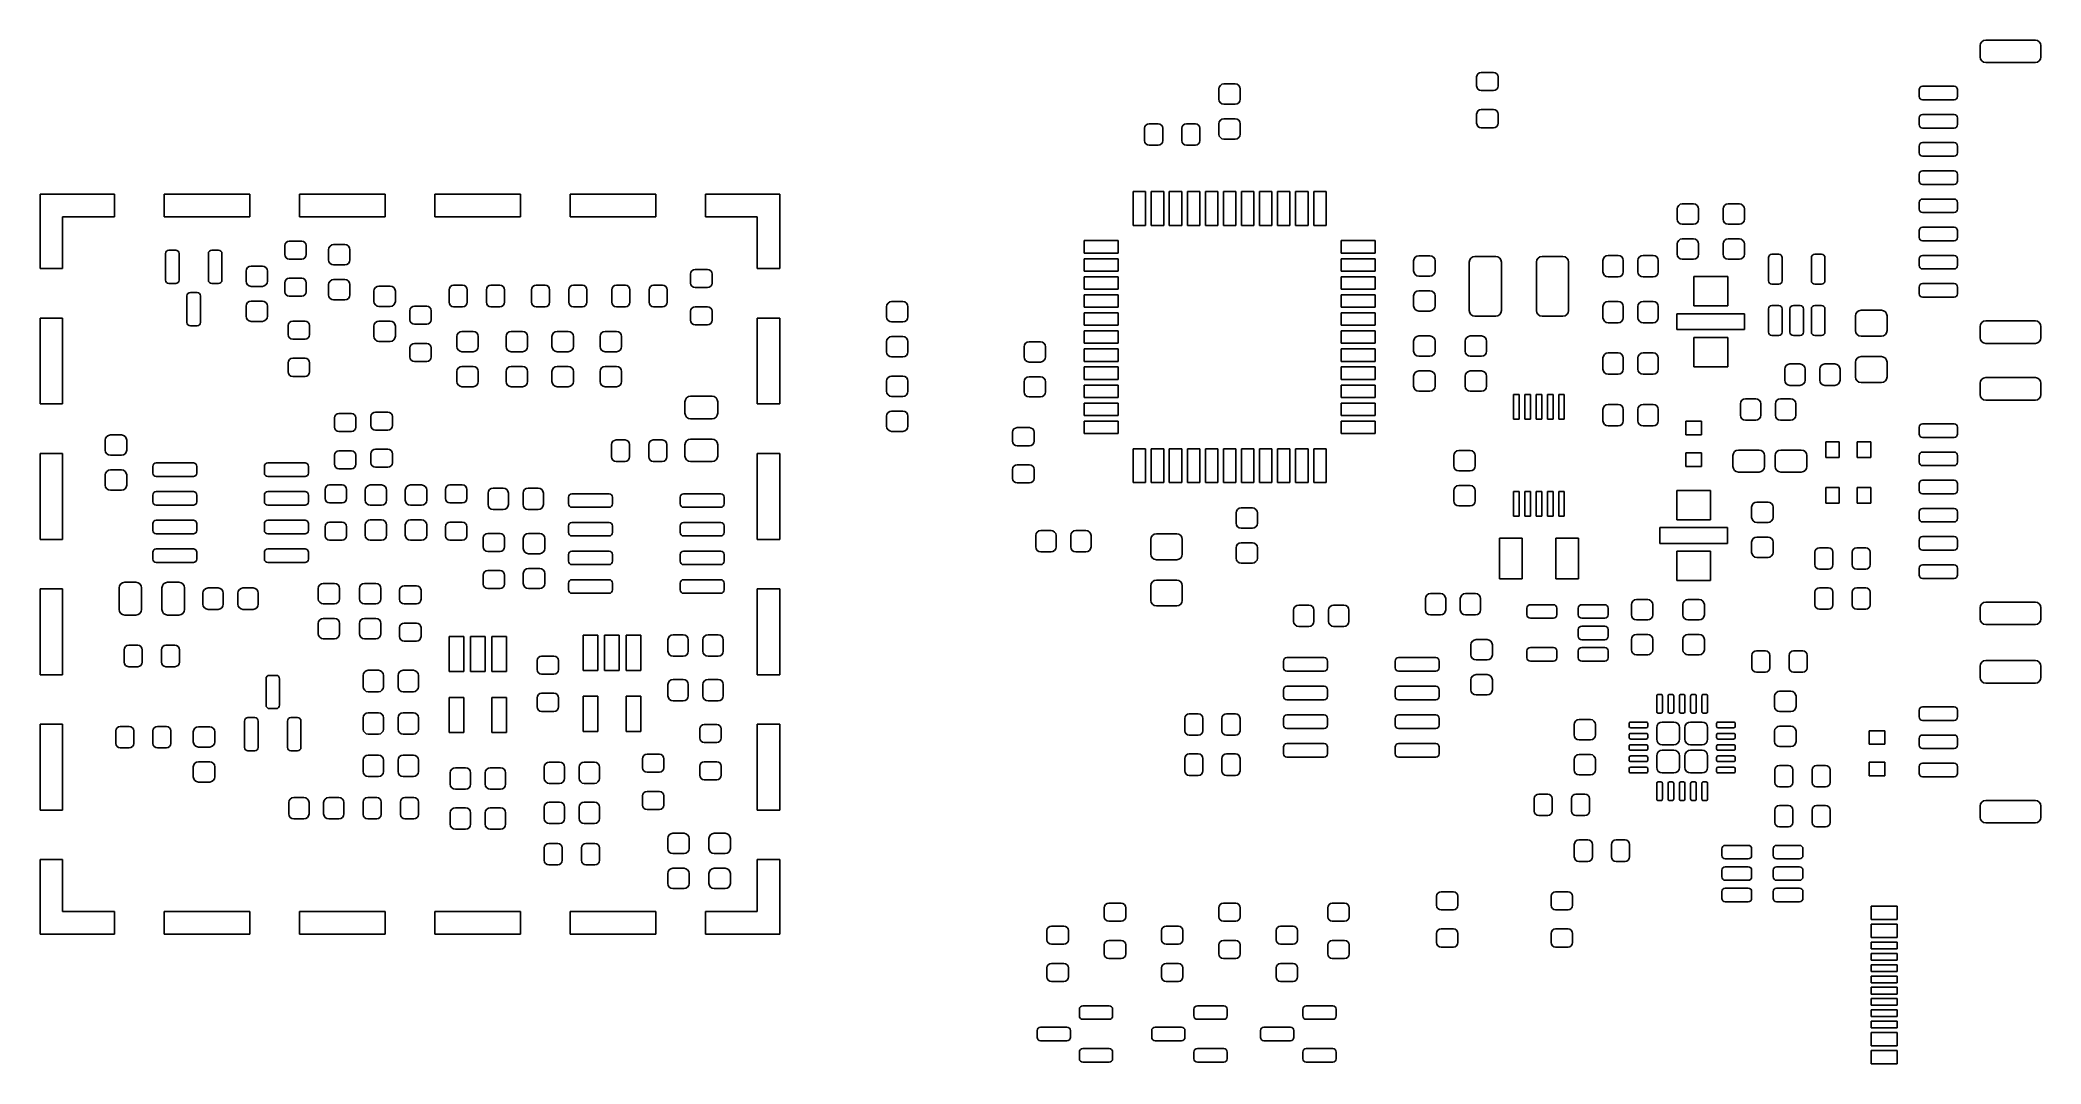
# Model space of a CAD drawing. Extents: x 3.96 to 7.45, y -4.77 to -2.98.
import ezdxf

# ---------------------------------------------------------------- set-up
doc = ezdxf.new("R2010")
doc.units = 0
doc.header["$MEASUREMENT"] = 0
doc.layers.add('BLACK', color=7, linetype='CONTINUOUS')

msp = doc.modelspace()

# ---------------------------------------------------------------- linework, layer by layer
at = {"layer": 'BLACK', "linetype": 'CONTINUOUS'}
for p, q in [((7.34867, -2.9926), (7.34942, -2.98883)), ((7.34867, -3.01228), (7.34867, -2.9926)), ((7.34942, -2.98883), (7.35156, -2.98564)), ((7.35156, -2.98564), (7.35475, -2.9835)), ((7.35475, -2.9835), (7.35852, -2.98275)), ((7.35852, -2.98275), (7.44513, -2.98275)), ((7.44513, -2.98275), (7.4489, -2.9835)), ((7.4489, -2.9835), (7.45209, -2.98564)), ((7.45209, -2.98564), (7.45422, -2.98883)), ((7.45422, -2.98883), (7.45497, -2.9926)), ((7.45497, -2.9926), (7.45497, -3.01228)), ((7.34942, -3.01605), (7.34867, -3.01228)), ((7.35156, -3.01924), (7.34942, -3.01605)), ((7.35475, -3.02137), (7.35156, -3.01924)), ((7.35852, -3.02212), (7.35475, -3.02137)), ((7.44513, -3.02212), (7.35852, -3.02212)), ((7.4489, -3.02137), (7.44513, -3.02212)), ((7.45209, -3.01924), (7.4489, -3.02137)), ((7.45422, -3.01605), (7.45209, -3.01924)), ((7.45497, -3.01228), (7.45422, -3.01605)), ((6.01997, -3.06815), (6.02065, -3.06476)), ((6.01997, -3.08586), (6.01997, -3.06815)), ((6.02065, -3.06476), (6.02257, -3.06188)), ((6.02257, -3.06188), (6.02544, -3.05996)), ((6.02544, -3.05996), (6.02883, -3.05929)), ((6.02883, -3.05929), (6.04852, -3.05929)), ((6.04852, -3.05929), (6.05191, -3.05996)), ((6.05191, -3.05996), (6.05478, -3.06188)), ((6.05478, -3.06188), (6.0567, -3.06476)), ((6.0567, -3.06476), (6.05738, -3.06815)), ((6.05738, -3.06815), (6.05738, -3.08586)), ((6.46997, -3.04716), (6.47057, -3.04415)), ((6.46997, -3.06291), (6.46997, -3.04716)), ((6.47057, -3.06592), (6.46997, -3.06291)), ((6.47057, -3.04415), (6.47228, -3.04159)), ((6.47228, -3.06848), (6.47057, -3.06592)), ((6.47228, -3.04159), (6.47483, -3.03989)), ((6.47483, -3.07019), (6.47228, -3.06848)), ((6.47483, -3.03989), (6.47785, -3.03929)), ((6.47785, -3.07078), (6.47483, -3.07019)), ((6.47785, -3.03929), (6.4995, -3.03929)), ((6.4995, -3.07078), (6.47785, -3.07078)), ((6.4995, -3.03929), (6.50251, -3.03989)), ((6.50251, -3.07019), (6.4995, -3.07078)), ((6.50251, -3.03989), (6.50507, -3.04159)), ((6.50507, -3.06848), (6.50251, -3.07019)), ((6.50507, -3.04159), (6.50678, -3.04415)), ((6.50678, -3.06592), (6.50507, -3.06848)), ((6.50678, -3.04415), (6.50738, -3.04716)), ((6.50738, -3.06291), (6.50678, -3.06592)), ((6.50738, -3.04716), (6.50738, -3.06291)), ((7.24238, -3.06937), (7.24283, -3.06711)), ((7.24238, -3.08118), (7.24238, -3.06937)), ((7.24283, -3.06711), (7.24411, -3.06519)), ((7.24411, -3.06519), (7.24602, -3.06391)), ((7.24602, -3.06391), (7.24828, -3.06346)), ((7.24828, -3.06346), (7.3034, -3.06346)), ((7.3034, -3.06346), (7.30566, -3.06391)), ((7.30566, -3.06391), (7.30758, -3.06519)), ((7.30758, -3.06519), (7.30886, -3.06711)), ((7.30886, -3.06711), (7.3093, -3.06937)), ((7.3093, -3.06937), (7.3093, -3.08118)), ((6.02065, -3.08925), (6.01997, -3.08586)), ((6.02257, -3.09213), (6.02065, -3.08925)), ((6.02544, -3.09405), (6.02257, -3.09213)), ((6.02883, -3.09472), (6.02544, -3.09405)), ((6.04852, -3.09472), (6.02883, -3.09472)), ((6.05191, -3.09405), (6.04852, -3.09472)), ((6.05478, -3.09213), (6.05191, -3.09405)), ((6.0567, -3.08925), (6.05478, -3.09213)), ((6.05738, -3.08586), (6.0567, -3.08925)), ((6.47057, -3.10911), (6.47228, -3.10656)), ((6.47228, -3.10656), (6.47483, -3.10485)), ((6.47483, -3.10485), (6.47785, -3.10425)), ((6.47785, -3.10425), (6.4995, -3.10425)), ((6.4995, -3.10425), (6.50251, -3.10485)), ((6.50251, -3.10485), (6.50507, -3.10656)), ((6.50507, -3.10656), (6.50678, -3.10911)), ((7.24283, -3.08344), (7.24238, -3.08118)), ((7.24411, -3.08535), (7.24283, -3.08344)), ((7.24602, -3.08663), (7.24411, -3.08535)), ((7.24828, -3.08708), (7.24602, -3.08663)), ((7.3034, -3.08708), (7.24828, -3.08708)), ((7.30566, -3.08663), (7.3034, -3.08708)), ((7.30758, -3.08535), (7.30566, -3.08663)), ((7.30886, -3.08344), (7.30758, -3.08535)), ((7.3093, -3.08118), (7.30886, -3.08344)), ((5.89045, -3.13669), (5.89105, -3.13368)), ((5.89045, -3.15834), (5.89045, -3.13669)), ((5.89105, -3.13368), (5.89275, -3.13112)), ((5.89275, -3.13112), (5.89531, -3.12942)), ((5.89531, -3.12942), (5.89832, -3.12882)), ((5.89832, -3.12882), (5.91407, -3.12882)), ((5.91407, -3.12882), (5.91708, -3.12942)), ((5.91708, -3.12942), (5.91964, -3.13112)), ((5.91964, -3.13112), (5.92134, -3.13368)), ((5.92134, -3.13368), (5.92194, -3.13669)), ((5.92194, -3.13669), (5.92194, -3.15834)), ((5.95541, -3.13669), (5.95601, -3.13368)), ((5.95541, -3.15834), (5.95541, -3.13669)), ((5.95601, -3.13368), (5.95771, -3.13112)), ((5.95771, -3.13112), (5.96027, -3.12942)), ((5.96027, -3.12942), (5.96328, -3.12882)), ((5.96328, -3.12882), (5.97903, -3.12882)), ((5.97903, -3.12882), (5.98204, -3.12942)), ((5.98204, -3.12942), (5.9846, -3.13112)), ((5.9846, -3.13112), (5.9863, -3.13368)), ((5.9863, -3.13368), (5.9869, -3.13669)), ((5.9869, -3.13669), (5.9869, -3.15834)), ((6.01997, -3.12917), (6.02065, -3.12578)), ((6.01997, -3.14689), (6.01997, -3.12917)), ((6.02065, -3.12578), (6.02257, -3.12291)), ((6.02257, -3.12291), (6.02544, -3.12099)), ((6.02544, -3.12099), (6.02883, -3.12031)), ((6.02883, -3.12031), (6.04852, -3.12031)), ((6.04852, -3.12031), (6.05191, -3.12099)), ((6.05191, -3.12099), (6.05478, -3.12291)), ((6.05478, -3.12291), (6.0567, -3.12578)), ((6.0567, -3.12578), (6.05738, -3.12917)), ((6.05738, -3.12917), (6.05738, -3.14689)), ((6.46997, -3.11212), (6.47057, -3.10911)), ((6.46997, -3.12787), (6.46997, -3.11212)), ((6.47057, -3.13088), (6.46997, -3.12787)), ((6.47228, -3.13344), (6.47057, -3.13088)), ((6.47483, -3.13515), (6.47228, -3.13344)), ((6.47785, -3.13575), (6.47483, -3.13515)), ((6.4995, -3.13575), (6.47785, -3.13575)), ((6.50251, -3.13515), (6.4995, -3.13575)), ((6.50507, -3.13344), (6.50251, -3.13515)), ((6.50678, -3.13088), (6.50507, -3.13344)), ((6.50678, -3.10911), (6.50738, -3.11212)), ((6.50738, -3.12787), (6.50678, -3.13088)), ((6.50738, -3.11212), (6.50738, -3.12787)), ((7.24238, -3.11858), (7.24283, -3.11632)), ((7.24238, -3.13039), (7.24238, -3.11858)), ((7.24283, -3.13265), (7.24238, -3.13039)), ((7.24283, -3.11632), (7.24411, -3.1144)), ((7.24411, -3.13457), (7.24283, -3.13265)), ((7.24411, -3.1144), (7.24602, -3.11312)), ((7.24602, -3.13585), (7.24411, -3.13457)), ((7.24602, -3.11312), (7.24828, -3.11267)), ((7.24828, -3.1363), (7.24602, -3.13585)), ((7.24828, -3.11267), (7.3034, -3.11267)), ((7.3034, -3.1363), (7.24828, -3.1363)), ((7.3034, -3.11267), (7.30566, -3.11312)), ((7.30566, -3.13585), (7.3034, -3.1363)), ((7.30566, -3.11312), (7.30758, -3.1144)), ((7.30758, -3.13457), (7.30566, -3.13585)), ((7.30758, -3.1144), (7.30886, -3.11632)), ((7.30886, -3.13265), (7.30758, -3.13457)), ((7.30886, -3.11632), (7.3093, -3.11858)), ((7.3093, -3.13039), (7.30886, -3.13265)), ((7.3093, -3.11858), (7.3093, -3.13039)), ((5.89105, -3.16136), (5.89045, -3.15834)), ((5.89275, -3.16391), (5.89105, -3.16136)), ((5.89531, -3.16562), (5.89275, -3.16391)), ((5.89832, -3.16622), (5.89531, -3.16562)), ((5.91407, -3.16622), (5.89832, -3.16622)), ((5.91708, -3.16562), (5.91407, -3.16622)), ((5.91964, -3.16391), (5.91708, -3.16562)), ((5.92134, -3.16136), (5.91964, -3.16391)), ((5.92194, -3.15834), (5.92134, -3.16136)), ((5.95601, -3.16136), (5.95541, -3.15834)), ((5.95771, -3.16391), (5.95601, -3.16136)), ((5.96027, -3.16562), (5.95771, -3.16391)), ((5.96328, -3.16622), (5.96027, -3.16562)), ((5.97903, -3.16622), (5.96328, -3.16622)), ((5.98204, -3.16562), (5.97903, -3.16622)), ((5.9846, -3.16391), (5.98204, -3.16562)), ((5.9863, -3.16136), (5.9846, -3.16391)), ((5.9869, -3.15834), (5.9863, -3.16136)), ((6.02065, -3.15028), (6.01997, -3.14689)), ((6.02257, -3.15315), (6.02065, -3.15028)), ((6.02544, -3.15507), (6.02257, -3.15315)), ((6.02883, -3.15575), (6.02544, -3.15507)), ((6.04852, -3.15575), (6.02883, -3.15575)), ((6.05191, -3.15507), (6.04852, -3.15575)), ((6.05478, -3.15315), (6.05191, -3.15507)), ((6.0567, -3.15028), (6.05478, -3.15315)), ((6.05738, -3.14689), (6.0567, -3.15028)), ((7.24238, -3.16779), (7.24283, -3.16553)), ((7.24238, -3.1796), (7.24238, -3.16779)), ((7.24283, -3.16553), (7.24411, -3.16362)), ((7.24411, -3.16362), (7.24602, -3.16234)), ((7.24602, -3.16234), (7.24828, -3.16189)), ((7.24828, -3.16189), (7.3034, -3.16189)), ((7.3034, -3.16189), (7.30566, -3.16234)), ((7.30566, -3.16234), (7.30758, -3.16362)), ((7.30758, -3.16362), (7.30886, -3.16553)), ((7.30886, -3.16553), (7.3093, -3.16779)), ((7.3093, -3.16779), (7.3093, -3.1796)), ((7.24283, -3.18186), (7.24238, -3.1796)), ((7.24411, -3.18378), (7.24283, -3.18186)), ((7.24283, -3.21475), (7.24411, -3.21283)), ((7.24602, -3.18506), (7.24411, -3.18378)), ((7.24411, -3.21283), (7.24602, -3.21155)), ((7.24828, -3.18551), (7.24602, -3.18506)), ((7.24602, -3.21155), (7.24828, -3.2111)), ((7.3034, -3.18551), (7.24828, -3.18551)), ((7.24828, -3.2111), (7.3034, -3.2111)), ((7.30566, -3.18506), (7.3034, -3.18551)), ((7.3034, -3.2111), (7.30566, -3.21155)), ((7.30758, -3.18378), (7.30566, -3.18506)), ((7.30566, -3.21155), (7.30758, -3.21283)), ((7.30886, -3.18186), (7.30758, -3.18378)), ((7.30758, -3.21283), (7.30886, -3.21475)), ((7.3093, -3.1796), (7.30886, -3.18186)), ((5.87053, -3.30634), (5.87053, -3.24728)), ((5.87053, -3.24728), (5.89218, -3.24728)), ((5.89218, -3.24728), (5.89218, -3.30634)), ((5.90202, -3.30634), (5.90202, -3.24728)), ((5.90202, -3.24728), (5.92367, -3.24728)), ((5.92367, -3.24728), (5.92367, -3.30634)), ((5.93352, -3.30634), (5.93352, -3.24728)), ((5.93352, -3.24728), (5.95517, -3.24728)), ((5.95517, -3.24728), (5.95517, -3.30634)), ((5.96501, -3.30634), (5.96501, -3.24728)), ((5.96501, -3.24728), (5.98667, -3.24728)), ((5.98667, -3.24728), (5.98667, -3.30634)), ((5.99651, -3.30634), (5.99651, -3.24728)), ((5.99651, -3.24728), (6.01816, -3.24728)), ((6.01816, -3.24728), (6.01816, -3.30634)), ((6.02801, -3.30634), (6.02801, -3.24728)), ((6.02801, -3.24728), (6.04966, -3.24728)), ((6.04966, -3.24728), (6.04966, -3.30634)), ((6.0595, -3.30634), (6.0595, -3.24728)), ((6.0595, -3.24728), (6.08116, -3.24728)), ((6.08116, -3.24728), (6.08116, -3.30634)), ((6.091, -3.30634), (6.091, -3.24728)), ((6.091, -3.24728), (6.11265, -3.24728)), ((6.11265, -3.24728), (6.11265, -3.30634)), ((6.12249, -3.30634), (6.12249, -3.24728)), ((6.12249, -3.24728), (6.14415, -3.24728)), ((6.14415, -3.24728), (6.14415, -3.30634)), ((6.15399, -3.30634), (6.15399, -3.24728)), ((6.15399, -3.24728), (6.17564, -3.24728)), ((6.17564, -3.24728), (6.17564, -3.30634)), ((6.18549, -3.30634), (6.18549, -3.24728)), ((6.18549, -3.24728), (6.20714, -3.24728)), ((6.20714, -3.24728), (6.20714, -3.30634)), ((7.24238, -3.217), (7.24283, -3.21475)), ((7.24238, -3.22882), (7.24238, -3.217)), ((7.24283, -3.23108), (7.24238, -3.22882)), ((7.24411, -3.23299), (7.24283, -3.23108)), ((7.24602, -3.23427), (7.24411, -3.23299)), ((7.24828, -3.23472), (7.24602, -3.23427)), ((7.3034, -3.23472), (7.24828, -3.23472)), ((7.30566, -3.23427), (7.3034, -3.23472)), ((7.30758, -3.23299), (7.30566, -3.23427)), ((7.30886, -3.23108), (7.30758, -3.23299)), ((7.30886, -3.21475), (7.3093, -3.217)), ((7.3093, -3.22882), (7.30886, -3.23108)), ((7.3093, -3.217), (7.3093, -3.22882)), ((3.96238, -3.38177), (3.96238, -3.25185)), ((3.96238, -3.25185), (4.0923, -3.25185)), ((4.0923, -3.25185), (4.0923, -3.29122)), ((4.17891, -3.29122), (4.17891, -3.25185)), ((4.17891, -3.25185), (4.32852, -3.25185)), ((4.32852, -3.25185), (4.32852, -3.29122)), ((4.41513, -3.29122), (4.41513, -3.25185)), ((4.41513, -3.25185), (4.56474, -3.25185)), ((4.56474, -3.25185), (4.56474, -3.29122)), ((4.65135, -3.29122), (4.65135, -3.25185)), ((4.65135, -3.25185), (4.80096, -3.25185)), ((4.80096, -3.25185), (4.80096, -3.29122)), ((4.88757, -3.29122), (4.88757, -3.25185)), ((4.88757, -3.25185), (5.03718, -3.25185)), ((5.03718, -3.25185), (5.03718, -3.29122)), ((5.12379, -3.25185), (5.25371, -3.25185)), ((5.12379, -3.29122), (5.12379, -3.25185)), ((5.25371, -3.25185), (5.25371, -3.38177)), ((6.81997, -3.27763), (6.82065, -3.27425)), ((6.81997, -3.29535), (6.81997, -3.27763)), ((6.82065, -3.27425), (6.82257, -3.27137)), ((6.82257, -3.27137), (6.82544, -3.26945)), ((6.82544, -3.26945), (6.82883, -3.26878)), ((6.82883, -3.26878), (6.84852, -3.26878)), ((6.84852, -3.26878), (6.85191, -3.26945)), ((6.85191, -3.26945), (6.85478, -3.27137)), ((6.85478, -3.27137), (6.8567, -3.27425)), ((6.8567, -3.27425), (6.85738, -3.27763)), ((6.85738, -3.27763), (6.85738, -3.29535)), ((6.89997, -3.27763), (6.90065, -3.27425)), ((6.89997, -3.29535), (6.89997, -3.27763)), ((6.90065, -3.27425), (6.90257, -3.27137)), ((6.90257, -3.27137), (6.90544, -3.26945)), ((6.90544, -3.26945), (6.90883, -3.26878)), ((6.90883, -3.26878), (6.92852, -3.26878)), ((6.92852, -3.26878), (6.93191, -3.26945)), ((6.93191, -3.26945), (6.93478, -3.27137)), ((6.93478, -3.27137), (6.9367, -3.27425)), ((6.9367, -3.27425), (6.93738, -3.27763)), ((6.93738, -3.27763), (6.93738, -3.29535)), ((7.24238, -3.26622), (7.24283, -3.26396)), ((7.24238, -3.27803), (7.24238, -3.26622)), ((7.24283, -3.28029), (7.24238, -3.27803)), ((7.24283, -3.26396), (7.24411, -3.26204)), ((7.24411, -3.2822), (7.24283, -3.28029)), ((7.24411, -3.26204), (7.24602, -3.26076)), ((7.24602, -3.28348), (7.24411, -3.2822)), ((7.24602, -3.26076), (7.24828, -3.26031)), ((7.24828, -3.26031), (7.3034, -3.26031)), ((7.3034, -3.26031), (7.30566, -3.26076)), ((7.30566, -3.26076), (7.30758, -3.26204)), ((7.30758, -3.2822), (7.30566, -3.28348)), ((7.30758, -3.26204), (7.30886, -3.26396)), ((7.30886, -3.28029), (7.30758, -3.2822)), ((7.30886, -3.26396), (7.3093, -3.26622)), ((7.3093, -3.27803), (7.30886, -3.28029)), ((7.3093, -3.26622), (7.3093, -3.27803)), ((4.0923, -3.29122), (4.00175, -3.29122)), ((4.00175, -3.29122), (4.00175, -3.38177)), ((4.32852, -3.29122), (4.17891, -3.29122)), ((4.56474, -3.29122), (4.41513, -3.29122)), ((4.80096, -3.29122), (4.65135, -3.29122)), ((5.03718, -3.29122), (4.88757, -3.29122)), ((5.21434, -3.29122), (5.12379, -3.29122)), ((5.21434, -3.38177), (5.21434, -3.29122)), ((5.89218, -3.30634), (5.87053, -3.30634)), ((5.92367, -3.30634), (5.90202, -3.30634)), ((5.95517, -3.30634), (5.93352, -3.30634)), ((5.98667, -3.30634), (5.96501, -3.30634)), ((6.01816, -3.30634), (5.99651, -3.30634)), ((6.04966, -3.30634), (6.02801, -3.30634)), ((6.08116, -3.30634), (6.0595, -3.30634)), ((6.11265, -3.30634), (6.091, -3.30634)), ((6.14415, -3.30634), (6.12249, -3.30634)), ((6.17564, -3.30634), (6.15399, -3.30634)), ((6.20714, -3.30634), (6.18549, -3.30634)), ((6.82065, -3.29874), (6.81997, -3.29535)), ((6.82257, -3.30162), (6.82065, -3.29874)), ((6.82544, -3.30354), (6.82257, -3.30162)), ((6.82883, -3.30421), (6.82544, -3.30354)), ((6.84852, -3.30421), (6.82883, -3.30421)), ((6.85191, -3.30354), (6.84852, -3.30421)), ((6.85478, -3.30162), (6.85191, -3.30354)), ((6.8567, -3.29874), (6.85478, -3.30162)), ((6.85738, -3.29535), (6.8567, -3.29874)), ((6.90065, -3.29874), (6.89997, -3.29535)), ((6.90257, -3.30162), (6.90065, -3.29874)), ((6.90544, -3.30354), (6.90257, -3.30162)), ((6.90883, -3.30421), (6.90544, -3.30354)), ((6.92852, -3.30421), (6.90883, -3.30421)), ((6.93191, -3.30354), (6.92852, -3.30421)), ((6.93478, -3.30162), (6.93191, -3.30354)), ((6.9367, -3.29874), (6.93478, -3.30162)), ((6.93738, -3.29535), (6.9367, -3.29874)), ((7.24238, -3.31543), (7.24283, -3.31317)), ((7.24238, -3.32724), (7.24238, -3.31543)), ((7.24283, -3.31317), (7.24411, -3.31125)), ((7.24411, -3.31125), (7.24602, -3.30997)), ((7.24828, -3.28393), (7.24602, -3.28348)), ((7.24602, -3.30997), (7.24828, -3.30952)), ((7.3034, -3.28393), (7.24828, -3.28393)), ((7.24828, -3.30952), (7.3034, -3.30952)), ((7.30566, -3.28348), (7.3034, -3.28393)), ((7.3034, -3.30952), (7.30566, -3.30997)), ((7.30566, -3.30997), (7.30758, -3.31125)), ((7.30758, -3.31125), (7.30886, -3.31317)), ((7.30886, -3.31317), (7.3093, -3.31543)), ((7.3093, -3.31543), (7.3093, -3.32724)), ((4.18191, -3.35322), (4.18319, -3.3513)), ((4.18319, -3.3513), (4.18511, -3.35002)), ((4.18511, -3.35002), (4.18737, -3.34957)), ((4.18737, -3.34957), (4.19918, -3.34957)), ((4.19918, -3.34957), (4.20144, -3.35002)), ((4.20144, -3.35002), (4.20335, -3.3513)), ((4.20335, -3.3513), (4.20463, -3.35322)), ((4.25671, -3.35322), (4.258, -3.3513)), ((4.258, -3.3513), (4.25991, -3.35002)), ((4.25991, -3.35002), (4.26217, -3.34957)), ((4.26217, -3.34957), (4.27398, -3.34957)), ((4.27398, -3.34957), (4.27624, -3.35002)), ((4.27624, -3.35002), (4.27816, -3.3513)), ((4.27816, -3.3513), (4.27944, -3.35322)), ((4.38966, -3.34141), (4.39026, -3.3384)), ((4.38966, -3.35716), (4.38966, -3.34141)), ((4.39026, -3.3384), (4.39197, -3.33585)), ((4.39197, -3.33585), (4.39452, -3.33414)), ((4.39452, -3.33414), (4.39753, -3.33354)), ((4.39753, -3.33354), (4.41919, -3.33354)), ((4.41919, -3.33354), (4.4222, -3.33414)), ((4.4222, -3.33414), (4.42475, -3.33585)), ((4.42475, -3.33585), (4.42646, -3.3384)), ((4.42646, -3.3384), (4.42706, -3.34141)), ((4.42706, -3.34141), (4.42706, -3.35716)), ((4.46597, -3.34866), (4.46665, -3.34527)), ((4.46597, -3.36638), (4.46597, -3.34866)), ((4.46665, -3.34527), (4.46857, -3.34239)), ((4.46857, -3.34239), (4.47144, -3.34047)), ((4.47144, -3.34047), (4.47483, -3.3398)), ((4.47483, -3.3398), (4.49452, -3.3398)), ((4.49452, -3.3398), (4.49791, -3.34047)), ((4.49791, -3.34047), (4.50078, -3.34239)), ((4.50078, -3.34239), (4.5027, -3.34527)), ((4.5027, -3.34527), (4.50338, -3.34866)), ((4.50338, -3.34866), (4.50338, -3.36638)), ((5.7849, -3.35456), (5.7849, -3.33291)), ((5.7849, -3.33291), (5.84395, -3.33291)), ((5.84395, -3.33291), (5.84395, -3.35456)), ((6.23371, -3.35456), (6.23371, -3.33291)), ((6.23371, -3.33291), (6.29277, -3.33291)), ((6.29277, -3.33291), (6.29277, -3.35456)), ((6.81997, -3.33866), (6.82065, -3.33527)), ((6.81997, -3.35638), (6.81997, -3.33866)), ((6.82065, -3.33527), (6.82257, -3.33239)), ((6.82257, -3.33239), (6.82544, -3.33047)), ((6.82544, -3.33047), (6.82883, -3.3298)), ((6.82883, -3.3298), (6.84852, -3.3298)), ((6.84852, -3.3298), (6.85191, -3.33047)), ((6.85191, -3.33047), (6.85478, -3.33239)), ((6.85478, -3.33239), (6.8567, -3.33527)), ((6.8567, -3.33527), (6.85738, -3.33866)), ((6.85738, -3.33866), (6.85738, -3.35638)), ((6.89997, -3.33866), (6.90065, -3.33527)), ((6.89997, -3.35638), (6.89997, -3.33866)), ((6.90065, -3.33527), (6.90257, -3.33239)), ((6.90257, -3.33239), (6.90544, -3.33047)), ((6.90544, -3.33047), (6.90883, -3.3298)), ((6.90883, -3.3298), (6.92852, -3.3298)), ((6.92852, -3.3298), (6.93191, -3.33047)), ((6.93191, -3.33047), (6.93478, -3.33239)), ((6.93478, -3.33239), (6.9367, -3.33527)), ((6.9367, -3.33527), (6.93738, -3.33866)), ((6.93738, -3.33866), (6.93738, -3.35638)), ((7.24283, -3.3295), (7.24238, -3.32724)), ((7.24411, -3.33142), (7.24283, -3.3295)), ((7.24602, -3.3327), (7.24411, -3.33142)), ((7.24828, -3.33315), (7.24602, -3.3327)), ((7.3034, -3.33315), (7.24828, -3.33315)), ((7.30566, -3.3327), (7.3034, -3.33315)), ((7.30758, -3.33142), (7.30566, -3.3327)), ((7.30886, -3.3295), (7.30758, -3.33142)), ((7.3093, -3.32724), (7.30886, -3.3295)), ((4.00175, -3.38177), (3.96238, -3.38177)), ((4.18146, -3.35548), (4.18191, -3.35322)), ((4.18146, -3.40174), (4.18146, -3.35548)), ((4.20463, -3.35322), (4.20508, -3.35548)), ((4.20508, -3.35548), (4.20508, -3.40174)), ((4.25627, -3.35548), (4.25671, -3.35322)), ((4.25627, -3.40174), (4.25627, -3.35548)), ((4.27944, -3.35322), (4.27989, -3.35548)), ((4.27989, -3.35548), (4.27989, -3.40174)), ((4.32197, -3.38615), (4.32265, -3.38276)), ((4.32197, -3.40386), (4.32197, -3.38615)), ((4.32265, -3.38276), (4.32457, -3.37988)), ((4.32457, -3.37988), (4.32744, -3.37796)), ((4.32744, -3.37796), (4.33083, -3.37729)), ((4.33083, -3.37729), (4.35052, -3.37729)), ((4.35052, -3.37729), (4.35391, -3.37796)), ((4.35391, -3.37796), (4.35678, -3.37988)), ((4.35678, -3.37988), (4.3587, -3.38276)), ((4.3587, -3.38276), (4.35938, -3.38615)), ((4.35938, -3.38615), (4.35938, -3.40386)), ((4.39026, -3.36018), (4.38966, -3.35716)), ((4.39197, -3.36273), (4.39026, -3.36018)), ((4.39452, -3.36444), (4.39197, -3.36273)), ((4.39753, -3.36504), (4.39452, -3.36444)), ((4.41919, -3.36504), (4.39753, -3.36504)), ((4.4222, -3.36444), (4.41919, -3.36504)), ((4.42475, -3.36273), (4.4222, -3.36444)), ((4.42646, -3.36018), (4.42475, -3.36273)), ((4.42706, -3.35716), (4.42646, -3.36018)), ((4.46665, -3.36977), (4.46597, -3.36638)), ((4.46857, -3.37264), (4.46665, -3.36977)), ((4.47144, -3.37456), (4.46857, -3.37264)), ((4.47483, -3.37523), (4.47144, -3.37456)), ((4.49452, -3.37523), (4.47483, -3.37523)), ((4.49791, -3.37456), (4.49452, -3.37523)), ((4.50078, -3.37264), (4.49791, -3.37456)), ((4.5027, -3.36977), (4.50078, -3.37264)), ((4.50338, -3.36638), (4.5027, -3.36977)), ((5.09857, -3.38815), (5.10028, -3.38559)), ((5.10028, -3.38559), (5.10283, -3.38389)), ((5.10283, -3.38389), (5.10585, -3.38329)), ((5.10585, -3.38329), (5.1275, -3.38329)), ((5.1275, -3.38329), (5.13051, -3.38389)), ((5.13051, -3.38389), (5.13307, -3.38559)), ((5.13307, -3.38559), (5.13478, -3.38815)), ((5.25371, -3.38177), (5.21434, -3.38177)), ((5.84395, -3.35456), (5.7849, -3.35456)), ((5.7849, -3.38606), (5.7849, -3.36441)), ((5.7849, -3.36441), (5.84395, -3.36441)), ((5.84395, -3.38606), (5.7849, -3.38606)), ((5.84395, -3.36441), (5.84395, -3.38606)), ((6.29277, -3.35456), (6.23371, -3.35456)), ((6.23371, -3.38606), (6.23371, -3.36441)), ((6.23371, -3.36441), (6.29277, -3.36441)), ((6.29277, -3.38606), (6.23371, -3.38606)), ((6.29277, -3.36441), (6.29277, -3.38606)), ((6.35997, -3.36815), (6.36065, -3.36476)), ((6.35997, -3.38586), (6.35997, -3.36815)), ((6.36065, -3.38925), (6.35997, -3.38586)), ((6.36065, -3.36476), (6.36257, -3.36188)), ((6.36257, -3.36188), (6.36544, -3.35996)), ((6.36544, -3.35996), (6.36883, -3.35929)), ((6.36883, -3.35929), (6.38852, -3.35929)), ((6.38852, -3.35929), (6.39191, -3.35996)), ((6.39191, -3.35996), (6.39478, -3.36188)), ((6.39478, -3.36188), (6.3967, -3.36476)), ((6.3967, -3.36476), (6.39738, -3.36815)), ((6.39738, -3.38586), (6.3967, -3.38925)), ((6.39738, -3.36815), (6.39738, -3.38586)), ((6.45706, -3.37019), (6.45781, -3.36643)), ((6.45706, -3.45484), (6.45706, -3.37019)), ((6.45781, -3.36643), (6.45994, -3.36323)), ((6.45994, -3.36323), (6.46314, -3.3611)), ((6.46314, -3.3611), (6.4669, -3.36035)), ((6.4669, -3.36035), (6.50332, -3.36035)), ((6.50332, -3.36035), (6.50709, -3.3611)), ((6.50709, -3.3611), (6.51028, -3.36323)), ((6.51028, -3.36323), (6.51241, -3.36643)), ((6.51241, -3.36643), (6.51316, -3.37019)), ((6.51316, -3.37019), (6.51316, -3.45484)), ((6.57419, -3.37019), (6.57494, -3.36643)), ((6.57419, -3.45484), (6.57419, -3.37019)), ((6.57494, -3.36643), (6.57707, -3.36323)), ((6.57707, -3.36323), (6.58026, -3.3611)), ((6.58026, -3.3611), (6.58403, -3.36035)), ((6.58403, -3.36035), (6.62045, -3.36035)), ((6.62045, -3.36035), (6.62421, -3.3611)), ((6.62421, -3.3611), (6.62741, -3.36323)), ((6.62741, -3.36323), (6.62954, -3.36643)), ((6.62954, -3.36643), (6.63029, -3.37019)), ((6.63029, -3.37019), (6.63029, -3.45484)), ((6.69045, -3.36767), (6.69112, -3.36428)), ((6.69045, -3.38736), (6.69045, -3.36767)), ((6.69112, -3.39075), (6.69045, -3.38736)), ((6.69112, -3.36428), (6.69304, -3.36141)), ((6.69304, -3.36141), (6.69591, -3.35949)), ((6.69591, -3.35949), (6.6993, -3.35882)), ((6.6993, -3.35882), (6.71702, -3.35882)), ((6.71702, -3.35882), (6.72041, -3.35949)), ((6.72041, -3.35949), (6.72329, -3.36141)), ((6.72329, -3.36141), (6.72521, -3.36428)), ((6.72521, -3.36428), (6.72588, -3.36767)), ((6.72588, -3.38736), (6.72521, -3.39075)), ((6.72588, -3.36767), (6.72588, -3.38736)), ((6.75147, -3.36767), (6.75214, -3.36428)), ((6.75147, -3.38736), (6.75147, -3.36767)), ((6.75214, -3.39075), (6.75147, -3.38736)), ((6.75214, -3.36428), (6.75406, -3.36141)), ((6.75406, -3.36141), (6.75694, -3.35949)), ((6.75694, -3.35949), (6.76033, -3.35882)), ((6.76033, -3.35882), (6.77804, -3.35882)), ((6.77804, -3.35882), (6.78143, -3.35949)), ((6.78143, -3.35949), (6.78431, -3.36141)), ((6.78431, -3.36141), (6.78623, -3.36428)), ((6.78623, -3.36428), (6.7869, -3.36767)), ((6.7869, -3.38736), (6.78623, -3.39075)), ((6.7869, -3.36767), (6.7869, -3.38736)), ((6.82065, -3.35976), (6.81997, -3.35638)), ((6.82257, -3.36264), (6.82065, -3.35976)), ((6.82544, -3.36456), (6.82257, -3.36264)), ((6.82883, -3.36523), (6.82544, -3.36456)), ((6.84852, -3.36523), (6.82883, -3.36523)), ((6.85191, -3.36456), (6.84852, -3.36523)), ((6.85478, -3.36264), (6.85191, -3.36456)), ((6.8567, -3.35976), (6.85478, -3.36264)), ((6.85738, -3.35638), (6.8567, -3.35976)), ((6.90065, -3.35976), (6.89997, -3.35638)), ((6.90257, -3.36264), (6.90065, -3.35976)), ((6.90544, -3.36456), (6.90257, -3.36264)), ((6.90883, -3.36523), (6.90544, -3.36456)), ((6.92852, -3.36523), (6.90883, -3.36523)), ((6.93191, -3.36456), (6.92852, -3.36523)), ((6.93478, -3.36264), (6.93191, -3.36456)), ((6.9367, -3.35976), (6.93478, -3.36264)), ((6.93738, -3.35638), (6.9367, -3.35976)), ((6.97946, -3.36256), (6.97991, -3.3603)), ((6.97946, -3.40291), (6.97946, -3.36256)), ((6.97991, -3.3603), (6.98119, -3.35838)), ((6.98119, -3.35838), (6.98311, -3.3571)), ((6.98311, -3.3571), (6.98537, -3.35665)), ((6.98537, -3.35665), (6.99718, -3.35665)), ((6.99718, -3.35665), (6.99944, -3.3571)), ((6.99944, -3.3571), (7.00135, -3.35838)), ((7.00135, -3.35838), (7.00263, -3.3603)), ((7.00263, -3.3603), (7.00308, -3.36256)), ((7.00308, -3.36256), (7.00308, -3.40291)), ((7.05427, -3.36256), (7.05471, -3.3603)), ((7.05427, -3.40291), (7.05427, -3.36256)), ((7.05471, -3.3603), (7.056, -3.35838)), ((7.056, -3.35838), (7.05791, -3.3571)), ((7.05791, -3.3571), (7.06017, -3.35665)), ((7.06017, -3.35665), (7.07198, -3.35665)), ((7.07198, -3.35665), (7.07424, -3.3571)), ((7.07424, -3.3571), (7.07616, -3.35838)), ((7.07616, -3.35838), (7.07744, -3.3603)), ((7.07744, -3.3603), (7.07789, -3.36256)), ((7.07789, -3.36256), (7.07789, -3.40291)), ((7.24238, -3.36464), (7.24283, -3.36238)), ((7.24238, -3.37645), (7.24238, -3.36464)), ((7.24283, -3.37871), (7.24238, -3.37645)), ((7.24283, -3.36238), (7.24411, -3.36047)), ((7.24411, -3.38063), (7.24283, -3.37871)), ((7.24411, -3.36047), (7.24602, -3.35919)), ((7.24602, -3.38191), (7.24411, -3.38063)), ((7.24602, -3.35919), (7.24828, -3.35874)), ((7.24828, -3.38236), (7.24602, -3.38191)), ((7.24828, -3.35874), (7.3034, -3.35874)), ((7.3034, -3.38236), (7.24828, -3.38236)), ((7.3034, -3.35874), (7.30566, -3.35919)), ((7.30566, -3.38191), (7.3034, -3.38236)), ((7.30566, -3.35919), (7.30758, -3.36047)), ((7.30758, -3.38063), (7.30566, -3.38191)), ((7.30758, -3.36047), (7.30886, -3.36238)), ((7.30886, -3.37871), (7.30758, -3.38063)), ((7.30886, -3.36238), (7.3093, -3.36464)), ((7.3093, -3.37645), (7.30886, -3.37871)), ((7.3093, -3.36464), (7.3093, -3.37645)), ((4.18191, -3.404), (4.18146, -3.40174)), ((4.18319, -3.40591), (4.18191, -3.404)), ((4.18511, -3.40719), (4.18319, -3.40591)), ((4.18737, -3.40764), (4.18511, -3.40719)), ((4.19918, -3.40764), (4.18737, -3.40764)), ((4.20144, -3.40719), (4.19918, -3.40764)), ((4.20335, -3.40591), (4.20144, -3.40719)), ((4.20463, -3.404), (4.20335, -3.40591)), ((4.20508, -3.40174), (4.20463, -3.404)), ((4.25671, -3.404), (4.25627, -3.40174)), ((4.258, -3.40591), (4.25671, -3.404)), ((4.25991, -3.40719), (4.258, -3.40591)), ((4.26217, -3.40764), (4.25991, -3.40719)), ((4.27398, -3.40764), (4.26217, -3.40764)), ((4.27624, -3.40719), (4.27398, -3.40764)), ((4.27816, -3.40591), (4.27624, -3.40719)), ((4.27944, -3.404), (4.27816, -3.40591)), ((4.27989, -3.40174), (4.27944, -3.404)), ((4.32265, -3.40725), (4.32197, -3.40386)), ((4.32457, -3.41013), (4.32265, -3.40725)), ((4.32744, -3.41205), (4.32457, -3.41013)), ((4.33083, -3.41272), (4.32744, -3.41205)), ((4.35052, -3.41272), (4.33083, -3.41272)), ((4.35391, -3.41205), (4.35052, -3.41272)), ((4.35678, -3.41013), (4.35391, -3.41205)), ((4.3587, -3.40725), (4.35678, -3.41013)), ((4.35938, -3.40386), (4.3587, -3.40725)), ((4.38966, -3.40638), (4.39026, -3.40336)), ((4.38966, -3.42212), (4.38966, -3.40638)), ((4.39026, -3.42514), (4.38966, -3.42212)), ((4.39026, -3.40336), (4.39197, -3.40081)), ((4.39197, -3.40081), (4.39452, -3.3991)), ((4.39452, -3.3991), (4.39753, -3.3985)), ((4.39753, -3.3985), (4.41919, -3.3985)), ((4.41919, -3.3985), (4.4222, -3.3991)), ((4.4222, -3.3991), (4.42475, -3.40081)), ((4.42475, -3.40081), (4.42646, -3.40336)), ((4.42646, -3.40336), (4.42706, -3.40638)), ((4.42706, -3.42212), (4.42646, -3.42514)), ((4.42706, -3.40638), (4.42706, -3.42212)), ((4.46597, -3.40968), (4.46665, -3.40629)), ((4.46597, -3.4274), (4.46597, -3.40968)), ((4.46665, -3.40629), (4.46857, -3.40342)), ((4.46857, -3.40342), (4.47144, -3.4015)), ((4.47144, -3.4015), (4.47483, -3.40082)), ((4.47483, -3.40082), (4.49452, -3.40082)), ((4.49452, -3.40082), (4.49791, -3.4015)), ((4.49791, -3.4015), (4.50078, -3.40342)), ((4.50078, -3.40342), (4.5027, -3.40629)), ((4.5027, -3.40629), (4.50338, -3.40968)), ((4.50338, -3.40968), (4.50338, -3.4274)), ((4.54517, -3.42114), (4.54585, -3.41775)), ((4.54517, -3.43886), (4.54517, -3.42114)), ((4.54585, -3.41775), (4.54777, -3.41488)), ((4.54777, -3.41488), (4.55064, -3.41295)), ((4.55064, -3.41295), (4.55403, -3.41228)), ((4.55403, -3.41228), (4.57371, -3.41228)), ((4.57371, -3.41228), (4.5771, -3.41295)), ((4.5771, -3.41295), (4.57998, -3.41488)), ((4.57998, -3.41488), (4.5819, -3.41775)), ((4.5819, -3.41775), (4.58257, -3.42114)), ((4.58257, -3.42114), (4.58257, -3.43886)), ((4.67645, -3.41869), (4.67705, -3.41568)), ((4.67645, -3.44034), (4.67645, -3.41869)), ((4.67705, -3.41568), (4.67875, -3.41312)), ((4.67875, -3.41312), (4.68131, -3.41142)), ((4.68131, -3.41142), (4.68432, -3.41082)), ((4.68432, -3.41082), (4.70007, -3.41082)), ((4.70007, -3.41082), (4.70308, -3.41142)), ((4.70308, -3.41142), (4.70564, -3.41312)), ((4.70564, -3.41312), (4.70734, -3.41568)), ((4.70734, -3.41568), (4.70794, -3.41869)), ((4.70794, -3.41869), (4.70794, -3.44034)), ((4.74141, -3.41869), (4.74201, -3.41568)), ((4.74141, -3.44034), (4.74141, -3.41869)), ((4.74201, -3.41568), (4.74371, -3.41312)), ((4.74371, -3.41312), (4.74627, -3.41142)), ((4.74627, -3.41142), (4.74928, -3.41082)), ((4.74928, -3.41082), (4.76503, -3.41082)), ((4.76503, -3.41082), (4.76804, -3.41142)), ((4.76804, -3.41142), (4.7706, -3.41312)), ((4.7706, -3.41312), (4.7723, -3.41568)), ((4.7723, -3.41568), (4.7729, -3.41869)), ((4.7729, -3.41869), (4.7729, -3.44034)), ((4.82045, -3.41869), (4.82105, -3.41568)), ((4.82045, -3.44034), (4.82045, -3.41869)), ((4.82105, -3.41568), (4.82275, -3.41312)), ((4.82275, -3.41312), (4.82531, -3.41142)), ((4.82531, -3.41142), (4.82832, -3.41082)), ((4.82832, -3.41082), (4.84407, -3.41082)), ((4.84407, -3.41082), (4.84708, -3.41142)), ((4.84708, -3.41142), (4.84964, -3.41312)), ((4.84964, -3.41312), (4.85134, -3.41568)), ((4.85134, -3.41568), (4.85194, -3.41869)), ((4.85194, -3.41869), (4.85194, -3.44034)), ((4.88541, -3.41869), (4.88601, -3.41568)), ((4.88541, -3.44034), (4.88541, -3.41869)), ((4.88601, -3.41568), (4.88771, -3.41312)), ((4.88771, -3.41312), (4.89027, -3.41142)), ((4.89027, -3.41142), (4.89328, -3.41082)), ((4.89328, -3.41082), (4.90903, -3.41082)), ((4.90903, -3.41082), (4.91204, -3.41142)), ((4.91204, -3.41142), (4.9146, -3.41312)), ((4.9146, -3.41312), (4.9163, -3.41568)), ((4.9163, -3.41568), (4.9169, -3.41869)), ((4.9169, -3.41869), (4.9169, -3.44034)), ((4.96045, -3.41869), (4.96105, -3.41568)), ((4.96045, -3.44034), (4.96045, -3.41869)), ((4.96105, -3.41568), (4.96275, -3.41312)), ((4.96275, -3.41312), (4.96531, -3.41142)), ((4.96531, -3.41142), (4.96832, -3.41082)), ((4.96832, -3.41082), (4.98407, -3.41082)), ((4.98407, -3.41082), (4.98708, -3.41142)), ((4.98708, -3.41142), (4.98964, -3.41312)), ((4.98964, -3.41312), (4.99134, -3.41568)), ((4.99134, -3.41568), (4.99194, -3.41869)), ((4.99194, -3.41869), (4.99194, -3.44034)), ((5.02541, -3.41869), (5.02601, -3.41568)), ((5.02541, -3.44034), (5.02541, -3.41869)), ((5.02601, -3.41568), (5.02771, -3.41312)), ((5.02771, -3.41312), (5.03027, -3.41142)), ((5.03027, -3.41142), (5.03328, -3.41082)), ((5.03328, -3.41082), (5.04903, -3.41082)), ((5.04903, -3.41082), (5.05204, -3.41142)), ((5.05204, -3.41142), (5.0546, -3.41312)), ((5.0546, -3.41312), (5.0563, -3.41568)), ((5.0563, -3.41568), (5.0569, -3.41869)), ((5.0569, -3.41869), (5.0569, -3.44034)), ((5.09797, -3.39116), (5.09857, -3.38815)), ((5.09797, -3.40691), (5.09797, -3.39116)), ((5.09857, -3.40992), (5.09797, -3.40691)), ((5.10028, -3.41248), (5.09857, -3.40992)), ((5.10283, -3.41419), (5.10028, -3.41248)), ((5.10585, -3.41478), (5.10283, -3.41419)), ((5.1275, -3.41478), (5.10585, -3.41478)), ((5.13051, -3.41419), (5.1275, -3.41478)), ((5.13307, -3.41248), (5.13051, -3.41419)), ((5.13478, -3.40992), (5.13307, -3.41248)), ((5.13478, -3.38815), (5.13538, -3.39116)), ((5.13538, -3.40691), (5.13478, -3.40992)), ((5.13538, -3.39116), (5.13538, -3.40691)), ((5.7849, -3.41756), (5.7849, -3.3959)), ((5.7849, -3.3959), (5.84395, -3.3959)), ((5.84395, -3.41756), (5.7849, -3.41756)), ((5.84395, -3.3959), (5.84395, -3.41756)), ((6.23371, -3.41756), (6.23371, -3.3959)), ((6.23371, -3.3959), (6.29277, -3.3959)), ((6.29277, -3.41756), (6.23371, -3.41756)), ((6.29277, -3.3959), (6.29277, -3.41756)), ((6.36257, -3.39213), (6.36065, -3.38925)), ((6.36544, -3.39405), (6.36257, -3.39213)), ((6.36257, -3.42291), (6.36544, -3.42099)), ((6.36883, -3.39472), (6.36544, -3.39405)), ((6.36544, -3.42099), (6.36883, -3.42031)), ((6.38852, -3.39472), (6.36883, -3.39472)), ((6.36883, -3.42031), (6.38852, -3.42031)), ((6.39191, -3.39405), (6.38852, -3.39472)), ((6.38852, -3.42031), (6.39191, -3.42099)), ((6.39478, -3.39213), (6.39191, -3.39405)), ((6.39191, -3.42099), (6.39478, -3.42291)), ((6.3967, -3.38925), (6.39478, -3.39213)), ((6.69304, -3.39362), (6.69112, -3.39075)), ((6.69591, -3.39554), (6.69304, -3.39362)), ((6.6993, -3.39622), (6.69591, -3.39554)), ((6.71702, -3.39622), (6.6993, -3.39622)), ((6.72041, -3.39554), (6.71702, -3.39622)), ((6.72329, -3.39362), (6.72041, -3.39554)), ((6.72521, -3.39075), (6.72329, -3.39362)), ((6.75406, -3.39362), (6.75214, -3.39075)), ((6.75694, -3.39554), (6.75406, -3.39362)), ((6.76033, -3.39622), (6.75694, -3.39554)), ((6.77804, -3.39622), (6.76033, -3.39622)), ((6.78143, -3.39554), (6.77804, -3.39622)), ((6.78431, -3.39362), (6.78143, -3.39554)), ((6.78623, -3.39075), (6.78431, -3.39362)), ((6.84915, -3.44681), (6.84915, -3.39563)), ((6.84915, -3.39563), (6.9082, -3.39563)), ((6.9082, -3.39563), (6.9082, -3.44681)), ((6.97991, -3.40517), (6.97946, -3.40291)), ((6.98119, -3.40709), (6.97991, -3.40517)), ((6.98311, -3.40837), (6.98119, -3.40709)), ((6.98537, -3.40882), (6.98311, -3.40837)), ((6.99718, -3.40882), (6.98537, -3.40882)), ((6.99944, -3.40837), (6.99718, -3.40882)), ((7.00135, -3.40709), (6.99944, -3.40837)), ((7.00263, -3.40517), (7.00135, -3.40709)), ((7.00308, -3.40291), (7.00263, -3.40517)), ((7.05471, -3.40517), (7.05427, -3.40291)), ((7.056, -3.40709), (7.05471, -3.40517)), ((7.05791, -3.40837), (7.056, -3.40709)), ((7.06017, -3.40882), (7.05791, -3.40837)), ((7.07198, -3.40882), (7.06017, -3.40882)), ((7.07424, -3.40837), (7.07198, -3.40882)), ((7.07616, -3.40709), (7.07424, -3.40837)), ((7.07744, -3.40517), (7.07616, -3.40709)), ((7.07789, -3.40291), (7.07744, -3.40517)), ((7.24238, -3.41386), (7.24283, -3.4116)), ((7.24238, -3.42567), (7.24238, -3.41386)), ((7.24283, -3.4116), (7.24411, -3.40968)), ((7.24411, -3.40968), (7.24602, -3.4084)), ((7.24602, -3.4084), (7.24828, -3.40795)), ((7.24828, -3.40795), (7.3034, -3.40795)), ((7.3034, -3.40795), (7.30566, -3.4084)), ((7.30566, -3.4084), (7.30758, -3.40968)), ((7.30758, -3.40968), (7.30886, -3.4116)), ((7.30886, -3.4116), (7.3093, -3.41386)), ((7.3093, -3.41386), (7.3093, -3.42567)), ((4.21886, -3.4293), (4.21931, -3.42704)), ((4.21886, -3.47556), (4.21886, -3.4293)), ((4.21931, -3.42704), (4.22059, -3.42512)), ((4.22059, -3.42512), (4.22251, -3.42384)), ((4.22251, -3.42384), (4.22477, -3.42339)), ((4.22477, -3.42339), (4.23658, -3.42339)), ((4.23658, -3.42339), (4.23884, -3.42384)), ((4.23884, -3.42384), (4.24076, -3.42512)), ((4.24076, -3.42512), (4.24204, -3.42704)), ((4.24204, -3.42704), (4.24249, -3.4293)), ((4.24249, -3.4293), (4.24249, -3.47556)), ((4.32197, -3.44717), (4.32265, -3.44378)), ((4.32197, -3.46489), (4.32197, -3.44717)), ((4.32265, -3.44378), (4.32457, -3.44091)), ((4.32457, -3.44091), (4.32744, -3.43899)), ((4.32744, -3.43899), (4.33083, -3.43831)), ((4.33083, -3.43831), (4.35052, -3.43831)), ((4.35052, -3.43831), (4.35391, -3.43899)), ((4.35391, -3.43899), (4.35678, -3.44091)), ((4.35678, -3.44091), (4.3587, -3.44378)), ((4.3587, -3.44378), (4.35938, -3.44717)), ((4.35938, -3.44717), (4.35938, -3.46489)), ((4.39197, -3.42769), (4.39026, -3.42514)), ((4.39452, -3.4294), (4.39197, -3.42769)), ((4.39753, -3.43), (4.39452, -3.4294)), ((4.41919, -3.43), (4.39753, -3.43)), ((4.4222, -3.4294), (4.41919, -3.43)), ((4.42475, -3.42769), (4.4222, -3.4294)), ((4.42646, -3.42514), (4.42475, -3.42769)), ((4.46665, -3.43079), (4.46597, -3.4274)), ((4.46857, -3.43366), (4.46665, -3.43079)), ((4.47144, -3.43558), (4.46857, -3.43366)), ((4.47483, -3.43626), (4.47144, -3.43558)), ((4.49452, -3.43626), (4.47483, -3.43626)), ((4.49791, -3.43558), (4.49452, -3.43626)), ((4.50078, -3.43366), (4.49791, -3.43558)), ((4.5027, -3.43079), (4.50078, -3.43366)), ((4.50338, -3.4274), (4.5027, -3.43079)), ((4.54585, -3.44225), (4.54517, -3.43886)), ((4.54777, -3.44512), (4.54585, -3.44225)), ((4.55064, -3.44704), (4.54777, -3.44512)), ((4.55403, -3.44771), (4.55064, -3.44704)), ((4.57371, -3.44771), (4.55403, -3.44771)), ((4.5771, -3.44704), (4.57371, -3.44771)), ((4.57998, -3.44512), (4.5771, -3.44704)), ((4.5819, -3.44225), (4.57998, -3.44512)), ((4.58257, -3.43886), (4.5819, -3.44225)), ((4.60797, -3.45516), (4.60857, -3.45215)), ((4.60797, -3.47091), (4.60797, -3.45516)), ((4.60857, -3.45215), (4.61028, -3.44959)), ((4.61028, -3.44959), (4.61283, -3.44789)), ((4.61283, -3.44789), (4.61585, -3.44729)), ((4.61585, -3.44729), (4.6375, -3.44729)), ((4.6375, -3.44729), (4.64051, -3.44789)), ((4.64051, -3.44789), (4.64307, -3.44959)), ((4.64307, -3.44959), (4.64478, -3.45215)), ((4.64478, -3.45215), (4.64538, -3.45516)), ((4.64538, -3.45516), (4.64538, -3.47091)), ((4.67705, -3.44336), (4.67645, -3.44034)), ((4.67875, -3.44591), (4.67705, -3.44336)), ((4.68131, -3.44762), (4.67875, -3.44591)), ((4.68432, -3.44822), (4.68131, -3.44762)), ((4.70007, -3.44822), (4.68432, -3.44822)), ((4.70308, -3.44762), (4.70007, -3.44822)), ((4.70564, -3.44591), (4.70308, -3.44762)), ((4.70734, -3.44336), (4.70564, -3.44591)), ((4.70794, -3.44034), (4.70734, -3.44336)), ((4.74201, -3.44336), (4.74141, -3.44034)), ((4.74371, -3.44591), (4.74201, -3.44336)), ((4.74627, -3.44762), (4.74371, -3.44591)), ((4.74928, -3.44822), (4.74627, -3.44762)), ((4.76503, -3.44822), (4.74928, -3.44822)), ((4.76804, -3.44762), (4.76503, -3.44822)), ((4.7706, -3.44591), (4.76804, -3.44762)), ((4.7723, -3.44336), (4.7706, -3.44591)), ((4.7729, -3.44034), (4.7723, -3.44336)), ((4.82105, -3.44336), (4.82045, -3.44034)), ((4.82275, -3.44591), (4.82105, -3.44336)), ((4.82531, -3.44762), (4.82275, -3.44591)), ((4.82832, -3.44822), (4.82531, -3.44762)), ((4.84407, -3.44822), (4.82832, -3.44822)), ((4.84708, -3.44762), (4.84407, -3.44822)), ((4.84964, -3.44591), (4.84708, -3.44762)), ((4.85134, -3.44336), (4.84964, -3.44591)), ((4.85194, -3.44034), (4.85134, -3.44336)), ((4.88601, -3.44336), (4.88541, -3.44034)), ((4.88771, -3.44591), (4.88601, -3.44336)), ((4.89027, -3.44762), (4.88771, -3.44591)), ((4.89328, -3.44822), (4.89027, -3.44762)), ((4.90903, -3.44822), (4.89328, -3.44822)), ((4.91204, -3.44762), (4.90903, -3.44822)), ((4.9146, -3.44591), (4.91204, -3.44762)), ((4.9163, -3.44336), (4.9146, -3.44591)), ((4.9169, -3.44034), (4.9163, -3.44336)), ((4.96105, -3.44336), (4.96045, -3.44034)), ((4.96275, -3.44591), (4.96105, -3.44336)), ((4.96531, -3.44762), (4.96275, -3.44591)), ((4.96832, -3.44822), (4.96531, -3.44762)), ((4.98407, -3.44822), (4.96832, -3.44822)), ((4.98708, -3.44762), (4.98407, -3.44822)), ((4.98964, -3.44591), (4.98708, -3.44762)), ((4.99134, -3.44336), (4.98964, -3.44591)), ((4.99194, -3.44034), (4.99134, -3.44336)), ((5.02601, -3.44336), (5.02541, -3.44034)), ((5.02771, -3.44591), (5.02601, -3.44336)), ((5.03027, -3.44762), (5.02771, -3.44591)), ((5.03328, -3.44822), (5.03027, -3.44762)), ((5.04903, -3.44822), (5.03328, -3.44822)), ((5.05204, -3.44762), (5.04903, -3.44822)), ((5.0546, -3.44591), (5.05204, -3.44762)), ((5.0563, -3.44336), (5.0546, -3.44591)), ((5.0569, -3.44034), (5.0563, -3.44336)), ((5.09797, -3.45612), (5.09857, -3.45311)), ((5.09797, -3.47187), (5.09797, -3.45612)), ((5.09857, -3.45311), (5.10028, -3.45056)), ((5.10028, -3.45056), (5.10283, -3.44885)), ((5.10283, -3.44885), (5.10585, -3.44825)), ((5.10585, -3.44825), (5.1275, -3.44825)), ((5.1275, -3.44825), (5.13051, -3.44885)), ((5.13051, -3.44885), (5.13307, -3.45056)), ((5.13307, -3.45056), (5.13478, -3.45311)), ((5.13478, -3.45311), (5.13538, -3.45612)), ((5.13538, -3.45612), (5.13538, -3.47187)), ((5.43997, -3.44815), (5.44065, -3.44476)), ((5.43997, -3.46586), (5.43997, -3.44815)), ((5.44065, -3.44476), (5.44257, -3.44188)), ((5.44257, -3.44188), (5.44544, -3.43996)), ((5.44544, -3.43996), (5.44883, -3.43929)), ((5.44883, -3.43929), (5.46852, -3.43929)), ((5.46852, -3.43929), (5.47191, -3.43996)), ((5.47191, -3.43996), (5.47478, -3.44188)), ((5.47478, -3.44188), (5.4767, -3.44476)), ((5.4767, -3.44476), (5.47738, -3.44815)), ((5.47738, -3.44815), (5.47738, -3.46586)), ((5.7849, -3.44905), (5.7849, -3.4274)), ((5.7849, -3.4274), (5.84395, -3.4274)), ((5.84395, -3.44905), (5.7849, -3.44905)), ((5.84395, -3.4274), (5.84395, -3.44905)), ((6.23371, -3.44905), (6.23371, -3.4274)), ((6.23371, -3.4274), (6.29277, -3.4274)), ((6.29277, -3.44905), (6.23371, -3.44905)), ((6.29277, -3.4274), (6.29277, -3.44905)), ((6.35997, -3.42917), (6.36065, -3.42578)), ((6.35997, -3.44689), (6.35997, -3.42917)), ((6.36065, -3.45028), (6.35997, -3.44689)), ((6.36065, -3.42578), (6.36257, -3.42291)), ((6.36257, -3.45315), (6.36065, -3.45028)), ((6.36544, -3.45507), (6.36257, -3.45315)), ((6.36883, -3.45575), (6.36544, -3.45507)), ((6.38852, -3.45575), (6.36883, -3.45575)), ((6.39191, -3.45507), (6.38852, -3.45575)), ((6.39478, -3.45315), (6.39191, -3.45507)), ((6.39478, -3.42291), (6.3967, -3.42578)), ((6.3967, -3.45028), (6.39478, -3.45315)), ((6.3967, -3.42578), (6.39738, -3.42917)), ((6.39738, -3.44689), (6.3967, -3.45028)), ((6.39738, -3.42917), (6.39738, -3.44689)), ((6.45781, -3.45861), (6.45706, -3.45484)), ((6.51316, -3.45484), (6.51241, -3.45861)), ((6.57494, -3.45861), (6.57419, -3.45484)), ((6.63029, -3.45484), (6.62954, -3.45861)), ((6.69045, -3.44767), (6.69112, -3.44428)), ((6.69045, -3.46736), (6.69045, -3.44767)), ((6.69112, -3.44428), (6.69304, -3.44141)), ((6.69304, -3.44141), (6.69591, -3.43949)), ((6.69591, -3.43949), (6.6993, -3.43882)), ((6.6993, -3.43882), (6.71702, -3.43882)), ((6.71702, -3.43882), (6.72041, -3.43949)), ((6.72041, -3.43949), (6.72329, -3.44141)), ((6.72329, -3.44141), (6.72521, -3.44428)), ((6.72521, -3.44428), (6.72588, -3.44767)), ((6.72588, -3.44767), (6.72588, -3.46736)), ((6.75147, -3.44767), (6.75214, -3.44428)), ((6.75147, -3.46736), (6.75147, -3.44767)), ((6.75214, -3.44428), (6.75406, -3.44141)), ((6.75406, -3.44141), (6.75694, -3.43949)), ((6.75694, -3.43949), (6.76033, -3.43882)), ((6.76033, -3.43882), (6.77804, -3.43882)), ((6.77804, -3.43882), (6.78143, -3.43949)), ((6.78143, -3.43949), (6.78431, -3.44141)), ((6.78431, -3.44141), (6.78623, -3.44428)), ((6.78623, -3.44428), (6.7869, -3.44767)), ((6.7869, -3.44767), (6.7869, -3.46736)), ((6.9082, -3.44681), (6.84915, -3.44681)), ((6.97946, -3.45212), (6.97991, -3.44986)), ((6.97946, -3.49248), (6.97946, -3.45212)), ((6.97991, -3.44986), (6.98119, -3.44795)), ((6.98119, -3.44795), (6.98311, -3.44667)), ((6.98311, -3.44667), (6.98537, -3.44622)), ((6.98537, -3.44622), (6.99718, -3.44622)), ((6.99718, -3.44622), (6.99944, -3.44667)), ((6.99944, -3.44667), (7.00135, -3.44795)), ((7.00135, -3.44795), (7.00263, -3.44986)), ((7.00263, -3.44986), (7.00308, -3.45212)), ((7.00308, -3.45212), (7.00308, -3.49248)), ((7.01686, -3.45212), (7.01731, -3.44986)), ((7.01686, -3.49248), (7.01686, -3.45212)), ((7.01731, -3.44986), (7.01859, -3.44795)), ((7.01859, -3.44795), (7.02051, -3.44667)), ((7.02051, -3.44667), (7.02277, -3.44622)), ((7.02277, -3.44622), (7.03458, -3.44622)), ((7.03458, -3.44622), (7.03684, -3.44667)), ((7.03684, -3.44667), (7.03876, -3.44795)), ((7.03876, -3.44795), (7.04004, -3.44986)), ((7.04004, -3.44986), (7.04049, -3.45212)), ((7.04049, -3.45212), (7.04049, -3.49248)), ((7.05427, -3.45212), (7.05471, -3.44986)), ((7.05427, -3.49248), (7.05427, -3.45212)), ((7.05471, -3.44986), (7.056, -3.44795)), ((7.056, -3.44795), (7.05791, -3.44667)), ((7.05791, -3.44667), (7.06017, -3.44622)), ((7.06017, -3.44622), (7.07198, -3.44622)), ((7.07198, -3.44622), (7.07424, -3.44667)), ((7.07424, -3.44667), (7.07616, -3.44795)), ((7.07616, -3.44795), (7.07744, -3.44986)), ((7.07744, -3.44986), (7.07789, -3.45212)), ((7.07789, -3.45212), (7.07789, -3.49248)), ((7.13186, -3.4606), (7.134, -3.45741)), ((7.134, -3.45741), (7.13719, -3.45527)), ((7.13719, -3.45527), (7.14096, -3.45452)), ((7.14096, -3.45452), (7.17639, -3.45452)), ((7.17639, -3.45452), (7.18016, -3.45527)), ((7.18016, -3.45527), (7.18335, -3.45741)), ((7.18335, -3.45741), (7.18548, -3.4606)), ((7.24283, -3.42793), (7.24238, -3.42567)), ((7.24411, -3.42984), (7.24283, -3.42793)), ((7.24602, -3.43112), (7.24411, -3.42984)), ((7.24828, -3.43157), (7.24602, -3.43112)), ((7.3034, -3.43157), (7.24828, -3.43157)), ((7.30566, -3.43112), (7.3034, -3.43157)), ((7.30758, -3.42984), (7.30566, -3.43112)), ((7.30886, -3.42793), (7.30758, -3.42984)), ((7.3093, -3.42567), (7.30886, -3.42793)), ((3.96238, -3.61799), (3.96238, -3.46838)), ((3.96238, -3.46838), (4.00175, -3.46838)), ((4.00175, -3.46838), (4.00175, -3.61799)), ((4.21931, -3.47782), (4.21886, -3.47556)), ((4.22059, -3.47973), (4.21931, -3.47782)), ((4.22251, -3.48101), (4.22059, -3.47973)), ((4.22477, -3.48146), (4.22251, -3.48101)), ((4.23658, -3.48146), (4.22477, -3.48146)), ((4.23884, -3.48101), (4.23658, -3.48146)), ((4.24076, -3.47973), (4.23884, -3.48101)), ((4.24204, -3.47782), (4.24076, -3.47973)), ((4.24249, -3.47556), (4.24204, -3.47782)), ((4.32265, -3.46828), (4.32197, -3.46489)), ((4.32457, -3.47115), (4.32265, -3.46828)), ((4.32744, -3.47307), (4.32457, -3.47115)), ((4.33083, -3.47375), (4.32744, -3.47307)), ((4.35052, -3.47375), (4.33083, -3.47375)), ((4.35391, -3.47307), (4.35052, -3.47375)), ((4.35678, -3.47115), (4.35391, -3.47307)), ((4.3587, -3.46828), (4.35678, -3.47115)), ((4.35938, -3.46489), (4.3587, -3.46828)), ((4.39556, -3.48118), (4.39616, -3.47816)), ((4.39556, -3.49693), (4.39556, -3.48118)), ((4.39616, -3.47816), (4.39787, -3.47561)), ((4.39787, -3.47561), (4.40043, -3.4739)), ((4.40043, -3.4739), (4.40344, -3.4733)), ((4.40344, -3.4733), (4.42509, -3.4733)), ((4.42509, -3.4733), (4.42811, -3.4739)), ((4.42811, -3.4739), (4.43066, -3.47561)), ((4.43066, -3.47561), (4.43237, -3.47816)), ((4.43237, -3.47816), (4.43297, -3.48118)), ((4.43297, -3.48118), (4.43297, -3.49693)), ((4.54517, -3.48216), (4.54585, -3.47877)), ((4.54517, -3.49988), (4.54517, -3.48216)), ((4.54585, -3.47877), (4.54777, -3.4759)), ((4.54777, -3.4759), (4.55064, -3.47398)), ((4.55064, -3.47398), (4.55403, -3.4733)), ((4.55403, -3.4733), (4.57371, -3.4733)), ((4.57371, -3.4733), (4.5771, -3.47398)), ((4.5771, -3.47398), (4.57998, -3.4759)), ((4.57998, -3.4759), (4.5819, -3.47877)), ((4.5819, -3.47877), (4.58257, -3.48216)), ((4.58257, -3.48216), (4.58257, -3.49988)), ((4.60857, -3.47392), (4.60797, -3.47091)), ((4.61028, -3.47648), (4.60857, -3.47392)), ((4.61283, -3.47819), (4.61028, -3.47648)), ((4.61585, -3.47878), (4.61283, -3.47819)), ((4.6375, -3.47878), (4.61585, -3.47878)), ((4.64051, -3.47819), (4.6375, -3.47878)), ((4.64307, -3.47648), (4.64051, -3.47819)), ((4.64478, -3.47392), (4.64307, -3.47648)), ((4.64538, -3.47091), (4.64478, -3.47392)), ((4.69257, -3.49388), (4.69544, -3.49196)), ((4.69544, -3.49196), (4.69883, -3.49129)), ((4.69883, -3.49129), (4.71852, -3.49129)), ((4.71852, -3.49129), (4.72191, -3.49196)), ((4.72191, -3.49196), (4.72478, -3.49388)), ((4.77857, -3.49388), (4.78144, -3.49196)), ((4.78144, -3.49196), (4.78483, -3.49129)), ((4.78483, -3.49129), (4.80452, -3.49129)), ((4.80452, -3.49129), (4.80791, -3.49196)), ((4.80791, -3.49196), (4.81078, -3.49388)), ((4.85857, -3.49388), (4.86144, -3.49196)), ((4.86144, -3.49196), (4.86483, -3.49129)), ((4.86483, -3.49129), (4.88452, -3.49129)), ((4.88452, -3.49129), (4.88791, -3.49196)), ((4.88791, -3.49196), (4.89078, -3.49388)), ((4.94257, -3.49388), (4.94544, -3.49196)), ((4.94544, -3.49196), (4.94883, -3.49129)), ((4.94883, -3.49129), (4.96852, -3.49129)), ((4.96852, -3.49129), (4.97191, -3.49196)), ((4.97191, -3.49196), (4.97478, -3.49388)), ((5.09857, -3.47488), (5.09797, -3.47187)), ((5.10028, -3.47744), (5.09857, -3.47488)), ((5.10283, -3.47915), (5.10028, -3.47744)), ((5.10585, -3.47975), (5.10283, -3.47915)), ((5.1275, -3.47975), (5.10585, -3.47975)), ((5.13051, -3.47915), (5.1275, -3.47975)), ((5.13307, -3.47744), (5.13051, -3.47915)), ((5.13478, -3.47488), (5.13307, -3.47744)), ((5.13538, -3.47187), (5.13478, -3.47488)), ((5.21434, -3.61799), (5.21434, -3.46838)), ((5.21434, -3.46838), (5.25371, -3.46838)), ((5.25371, -3.46838), (5.25371, -3.61799)), ((5.44065, -3.46925), (5.43997, -3.46586)), ((5.44257, -3.47213), (5.44065, -3.46925)), ((5.44544, -3.47405), (5.44257, -3.47213)), ((5.44883, -3.47472), (5.44544, -3.47405)), ((5.46852, -3.47472), (5.44883, -3.47472)), ((5.47191, -3.47405), (5.46852, -3.47472)), ((5.47478, -3.47213), (5.47191, -3.47405)), ((5.4767, -3.46925), (5.47478, -3.47213)), ((5.47738, -3.46586), (5.4767, -3.46925)), ((5.7849, -3.48055), (5.7849, -3.45889)), ((5.7849, -3.45889), (5.84395, -3.45889)), ((5.84395, -3.48055), (5.7849, -3.48055)), ((5.7849, -3.51204), (5.7849, -3.49039)), ((5.7849, -3.49039), (5.84395, -3.49039)), ((5.84395, -3.45889), (5.84395, -3.48055)), ((5.84395, -3.49039), (5.84395, -3.51204)), ((6.23371, -3.48055), (6.23371, -3.45889)), ((6.23371, -3.45889), (6.29277, -3.45889)), ((6.29277, -3.48055), (6.23371, -3.48055)), ((6.23371, -3.51204), (6.23371, -3.49039)), ((6.23371, -3.49039), (6.29277, -3.49039)), ((6.29277, -3.45889), (6.29277, -3.48055)), ((6.29277, -3.49039), (6.29277, -3.51204)), ((6.45994, -3.4618), (6.45781, -3.45861)), ((6.46314, -3.46393), (6.45994, -3.4618)), ((6.4669, -3.46468), (6.46314, -3.46393)), ((6.50332, -3.46468), (6.4669, -3.46468)), ((6.50709, -3.46393), (6.50332, -3.46468)), ((6.51028, -3.4618), (6.50709, -3.46393)), ((6.51241, -3.45861), (6.51028, -3.4618)), ((6.57707, -3.4618), (6.57494, -3.45861)), ((6.58026, -3.46393), (6.57707, -3.4618)), ((6.58403, -3.46468), (6.58026, -3.46393)), ((6.62045, -3.46468), (6.58403, -3.46468)), ((6.62421, -3.46393), (6.62045, -3.46468)), ((6.62741, -3.4618), (6.62421, -3.46393)), ((6.62954, -3.45861), (6.62741, -3.4618)), ((6.69112, -3.47075), (6.69045, -3.46736)), ((6.69304, -3.47362), (6.69112, -3.47075)), ((6.69591, -3.47554), (6.69304, -3.47362)), ((6.6993, -3.47622), (6.69591, -3.47554)), ((6.71702, -3.47622), (6.6993, -3.47622)), ((6.72041, -3.47554), (6.71702, -3.47622)), ((6.72329, -3.47362), (6.72041, -3.47554)), ((6.72521, -3.47075), (6.72329, -3.47362)), ((6.72588, -3.46736), (6.72521, -3.47075)), ((6.75214, -3.47075), (6.75147, -3.46736)), ((6.75406, -3.47362), (6.75214, -3.47075)), ((6.75694, -3.47554), (6.75406, -3.47362)), ((6.76033, -3.47622), (6.75694, -3.47554)), ((6.77804, -3.47622), (6.76033, -3.47622)), ((6.78143, -3.47554), (6.77804, -3.47622)), ((6.78431, -3.47362), (6.78143, -3.47554)), ((6.78623, -3.47075), (6.78431, -3.47362)), ((6.7869, -3.46736), (6.78623, -3.47075)), ((6.81962, -3.48815), (6.81962, -3.46059)), ((6.81962, -3.46059), (6.93773, -3.46059)), ((6.93773, -3.48815), (6.81962, -3.48815)), ((6.93773, -3.46059), (6.93773, -3.48815)), ((6.97991, -3.49474), (6.97946, -3.49248)), ((7.00308, -3.49248), (7.00263, -3.49474)), ((7.01731, -3.49474), (7.01686, -3.49248)), ((7.04049, -3.49248), (7.04004, -3.49474)), ((7.05471, -3.49474), (7.05427, -3.49248)), ((7.07789, -3.49248), (7.07744, -3.49474)), ((7.13112, -3.46437), (7.13186, -3.4606)), ((7.13112, -3.48996), (7.13112, -3.46437)), ((7.13186, -3.49372), (7.13112, -3.48996)), ((7.18548, -3.4606), (7.18623, -3.46437)), ((7.18623, -3.48996), (7.18548, -3.49372)), ((7.18623, -3.46437), (7.18623, -3.48996)), ((7.34867, -3.48275), (7.34942, -3.47899)), ((7.34867, -3.50244), (7.34867, -3.48275)), ((7.34942, -3.47899), (7.35156, -3.47579)), ((7.35156, -3.47579), (7.35475, -3.47366)), ((7.35475, -3.47366), (7.35852, -3.47291)), ((7.35852, -3.47291), (7.44513, -3.47291)), ((7.44513, -3.47291), (7.4489, -3.47366)), ((7.4489, -3.47366), (7.45209, -3.47579)), ((7.45209, -3.47579), (7.45422, -3.47899)), ((7.45422, -3.47899), (7.45497, -3.48275)), ((7.45497, -3.48275), (7.45497, -3.50244)), ((4.39616, -3.49994), (4.39556, -3.49693)), ((4.39787, -3.50249), (4.39616, -3.49994)), ((4.40043, -3.5042), (4.39787, -3.50249)), ((4.40344, -3.5048), (4.40043, -3.5042)), ((4.42509, -3.5048), (4.40344, -3.5048)), ((4.42811, -3.5042), (4.42509, -3.5048)), ((4.43066, -3.50249), (4.42811, -3.5042)), ((4.43237, -3.49994), (4.43066, -3.50249)), ((4.43297, -3.49693), (4.43237, -3.49994)), ((4.54585, -3.50327), (4.54517, -3.49988)), ((4.54777, -3.50614), (4.54585, -3.50327)), ((4.55064, -3.50806), (4.54777, -3.50614)), ((4.55403, -3.50874), (4.55064, -3.50806)), ((4.57371, -3.50874), (4.55403, -3.50874)), ((4.5771, -3.50806), (4.57371, -3.50874)), ((4.57998, -3.50614), (4.5771, -3.50806)), ((4.5819, -3.50327), (4.57998, -3.50614)), ((4.58257, -3.49988), (4.5819, -3.50327)), ((4.60797, -3.52012), (4.60857, -3.51711)), ((4.60797, -3.53587), (4.60797, -3.52012)), ((4.60857, -3.51711), (4.61028, -3.51456)), ((4.61028, -3.51456), (4.61283, -3.51285)), ((4.61283, -3.51285), (4.61585, -3.51225)), ((4.61585, -3.51225), (4.6375, -3.51225)), ((4.6375, -3.51225), (4.64051, -3.51285)), ((4.64051, -3.51285), (4.64307, -3.51456)), ((4.64307, -3.51456), (4.64478, -3.51711)), ((4.64478, -3.51711), (4.64538, -3.52012)), ((4.64538, -3.52012), (4.64538, -3.53587)), ((4.68997, -3.50015), (4.69065, -3.49676)), ((4.68997, -3.51786), (4.68997, -3.50015)), ((4.69065, -3.52125), (4.68997, -3.51786)), ((4.69065, -3.49676), (4.69257, -3.49388)), ((4.69257, -3.52413), (4.69065, -3.52125)), ((4.69544, -3.52605), (4.69257, -3.52413)), ((4.69883, -3.52672), (4.69544, -3.52605)), ((4.71852, -3.52672), (4.69883, -3.52672)), ((4.72191, -3.52605), (4.71852, -3.52672)), ((4.72478, -3.52413), (4.72191, -3.52605)), ((4.72478, -3.49388), (4.7267, -3.49676)), ((4.7267, -3.52125), (4.72478, -3.52413)), ((4.7267, -3.49676), (4.72738, -3.50015)), ((4.72738, -3.51786), (4.7267, -3.52125)), ((4.72738, -3.50015), (4.72738, -3.51786)), ((4.77597, -3.50015), (4.77665, -3.49676)), ((4.77597, -3.51786), (4.77597, -3.50015)), ((4.77665, -3.52125), (4.77597, -3.51786)), ((4.77665, -3.49676), (4.77857, -3.49388)), ((4.77857, -3.52413), (4.77665, -3.52125)), ((4.78144, -3.52605), (4.77857, -3.52413)), ((4.78483, -3.52672), (4.78144, -3.52605)), ((4.80452, -3.52672), (4.78483, -3.52672)), ((4.80791, -3.52605), (4.80452, -3.52672)), ((4.81078, -3.52413), (4.80791, -3.52605)), ((4.81078, -3.49388), (4.8127, -3.49676)), ((4.8127, -3.52125), (4.81078, -3.52413)), ((4.8127, -3.49676), (4.81338, -3.50015)), ((4.81338, -3.51786), (4.8127, -3.52125)), ((4.81338, -3.50015), (4.81338, -3.51786)), ((4.85597, -3.50015), (4.85665, -3.49676)), ((4.85597, -3.51786), (4.85597, -3.50015)), ((4.85665, -3.52125), (4.85597, -3.51786)), ((4.85665, -3.49676), (4.85857, -3.49388)), ((4.85857, -3.52413), (4.85665, -3.52125)), ((4.86144, -3.52605), (4.85857, -3.52413)), ((4.86483, -3.52672), (4.86144, -3.52605)), ((4.88452, -3.52672), (4.86483, -3.52672)), ((4.88791, -3.52605), (4.88452, -3.52672)), ((4.89078, -3.52413), (4.88791, -3.52605)), ((4.89078, -3.49388), (4.8927, -3.49676)), ((4.8927, -3.52125), (4.89078, -3.52413)), ((4.8927, -3.49676), (4.89338, -3.50015)), ((4.89338, -3.51786), (4.8927, -3.52125)), ((4.89338, -3.50015), (4.89338, -3.51786)), ((4.93997, -3.50015), (4.94065, -3.49676)), ((4.93997, -3.51786), (4.93997, -3.50015)), ((4.94065, -3.52125), (4.93997, -3.51786)), ((4.94065, -3.49676), (4.94257, -3.49388)), ((4.94257, -3.52413), (4.94065, -3.52125)), ((4.94544, -3.52605), (4.94257, -3.52413)), ((4.94883, -3.52672), (4.94544, -3.52605)), ((4.96852, -3.52672), (4.94883, -3.52672)), ((4.97191, -3.52605), (4.96852, -3.52672)), ((4.97478, -3.52413), (4.97191, -3.52605)), ((4.97478, -3.49388), (4.9767, -3.49676)), ((4.9767, -3.52125), (4.97478, -3.52413)), ((4.9767, -3.49676), (4.97738, -3.50015)), ((4.97738, -3.51786), (4.9767, -3.52125)), ((4.97738, -3.50015), (4.97738, -3.51786)), ((5.43997, -3.50917), (5.44065, -3.50578)), ((5.43997, -3.52689), (5.43997, -3.50917)), ((5.44065, -3.53028), (5.43997, -3.52689)), ((5.44065, -3.50578), (5.44257, -3.50291)), ((5.44257, -3.50291), (5.44544, -3.50099)), ((5.44544, -3.50099), (5.44883, -3.50031)), ((5.44883, -3.50031), (5.46852, -3.50031)), ((5.46852, -3.50031), (5.47191, -3.50099)), ((5.47191, -3.50099), (5.47478, -3.50291)), ((5.47478, -3.50291), (5.4767, -3.50578)), ((5.4767, -3.50578), (5.47738, -3.50917)), ((5.47738, -3.52689), (5.4767, -3.53028)), ((5.47738, -3.50917), (5.47738, -3.52689)), ((5.67997, -3.51815), (5.68065, -3.51476)), ((5.67997, -3.53586), (5.67997, -3.51815)), ((5.68065, -3.51476), (5.68257, -3.51188)), ((5.68257, -3.51188), (5.68544, -3.50996)), ((5.68544, -3.50996), (5.68883, -3.50929)), ((5.68883, -3.50929), (5.70852, -3.50929)), ((5.70852, -3.50929), (5.71191, -3.50996)), ((5.71191, -3.50996), (5.71478, -3.51188)), ((5.71478, -3.51188), (5.7167, -3.51476)), ((5.7167, -3.51476), (5.71738, -3.51815)), ((5.71738, -3.51815), (5.71738, -3.53586)), ((5.84395, -3.51204), (5.7849, -3.51204)), ((5.7849, -3.54354), (5.7849, -3.52189)), ((5.7849, -3.52189), (5.84395, -3.52189)), ((5.84395, -3.52189), (5.84395, -3.54354)), ((6.29277, -3.51204), (6.23371, -3.51204)), ((6.23371, -3.54354), (6.23371, -3.52189)), ((6.23371, -3.52189), (6.29277, -3.52189)), ((6.29277, -3.52189), (6.29277, -3.54354)), ((6.35997, -3.50815), (6.36065, -3.50476)), ((6.35997, -3.52586), (6.35997, -3.50815)), ((6.36065, -3.52925), (6.35997, -3.52586)), ((6.36065, -3.50476), (6.36257, -3.50188)), ((6.36257, -3.50188), (6.36544, -3.49996)), ((6.36544, -3.49996), (6.36883, -3.49929)), ((6.36883, -3.49929), (6.38852, -3.49929)), ((6.38852, -3.49929), (6.39191, -3.49996)), ((6.39191, -3.49996), (6.39478, -3.50188)), ((6.39478, -3.50188), (6.3967, -3.50476)), ((6.3967, -3.50476), (6.39738, -3.50815)), ((6.39738, -3.52586), (6.3967, -3.52925)), ((6.39738, -3.50815), (6.39738, -3.52586)), ((6.44997, -3.50815), (6.45065, -3.50476)), ((6.44997, -3.52586), (6.44997, -3.50815)), ((6.45065, -3.52925), (6.44997, -3.52586)), ((6.45065, -3.50476), (6.45257, -3.50188)), ((6.45257, -3.50188), (6.45544, -3.49996)), ((6.45544, -3.49996), (6.45883, -3.49929)), ((6.45883, -3.49929), (6.47852, -3.49929)), ((6.47852, -3.49929), (6.48191, -3.49996)), ((6.48191, -3.49996), (6.48478, -3.50188)), ((6.48478, -3.50188), (6.4867, -3.50476)), ((6.4867, -3.50476), (6.48738, -3.50815)), ((6.48738, -3.52586), (6.4867, -3.52925)), ((6.48738, -3.50815), (6.48738, -3.52586)), ((6.84915, -3.55311), (6.84915, -3.50193)), ((6.84915, -3.50193), (6.9082, -3.50193)), ((6.9082, -3.50193), (6.9082, -3.55311)), ((6.98119, -3.49665), (6.97991, -3.49474)), ((6.98311, -3.49793), (6.98119, -3.49665)), ((6.98537, -3.49838), (6.98311, -3.49793)), ((6.99718, -3.49838), (6.98537, -3.49838)), ((6.99944, -3.49793), (6.99718, -3.49838)), ((7.00135, -3.49665), (6.99944, -3.49793)), ((7.00263, -3.49474), (7.00135, -3.49665)), ((7.01859, -3.49665), (7.01731, -3.49474)), ((7.02051, -3.49793), (7.01859, -3.49665)), ((7.02277, -3.49838), (7.02051, -3.49793)), ((7.03458, -3.49838), (7.02277, -3.49838)), ((7.03684, -3.49793), (7.03458, -3.49838)), ((7.03876, -3.49665), (7.03684, -3.49793)), ((7.04004, -3.49474), (7.03876, -3.49665)), ((7.056, -3.49665), (7.05471, -3.49474)), ((7.05791, -3.49793), (7.056, -3.49665)), ((7.06017, -3.49838), (7.05791, -3.49793)), ((7.07198, -3.49838), (7.06017, -3.49838)), ((7.07424, -3.49793), (7.07198, -3.49838)), ((7.07616, -3.49665), (7.07424, -3.49793)), ((7.07744, -3.49474), (7.07616, -3.49665)), ((7.134, -3.49692), (7.13186, -3.49372)), ((7.13719, -3.49905), (7.134, -3.49692)), ((7.14096, -3.4998), (7.13719, -3.49905)), ((7.17639, -3.4998), (7.14096, -3.4998)), ((7.18016, -3.49905), (7.17639, -3.4998)), ((7.18335, -3.49692), (7.18016, -3.49905)), ((7.18548, -3.49372), (7.18335, -3.49692)), ((7.34942, -3.5062), (7.34867, -3.50244)), ((7.35156, -3.5094), (7.34942, -3.5062)), ((7.35475, -3.51153), (7.35156, -3.5094)), ((7.35852, -3.51228), (7.35475, -3.51153)), ((7.44513, -3.51228), (7.35852, -3.51228)), ((7.4489, -3.51153), (7.44513, -3.51228)), ((7.45209, -3.5094), (7.4489, -3.51153)), ((7.45422, -3.5062), (7.45209, -3.5094)), ((7.45497, -3.50244), (7.45422, -3.5062)), ((4.39556, -3.54614), (4.39616, -3.54313)), ((4.39556, -3.56189), (4.39556, -3.54614)), ((4.39616, -3.5649), (4.39556, -3.56189)), ((4.39616, -3.54313), (4.39787, -3.54057)), ((4.39787, -3.54057), (4.40043, -3.53886)), ((4.40043, -3.53886), (4.40344, -3.53826)), ((4.40344, -3.53826), (4.42509, -3.53826)), ((4.42509, -3.53826), (4.42811, -3.53886)), ((4.42811, -3.53886), (4.43066, -3.54057)), ((4.43066, -3.54057), (4.43237, -3.54313)), ((4.43237, -3.54313), (4.43297, -3.54614)), ((4.43297, -3.56189), (4.43237, -3.5649)), ((4.43297, -3.54614), (4.43297, -3.56189)), ((4.60857, -3.53888), (4.60797, -3.53587)), ((4.61028, -3.54144), (4.60857, -3.53888)), ((4.61283, -3.54315), (4.61028, -3.54144)), ((4.61585, -3.54375), (4.61283, -3.54315)), ((4.6375, -3.54375), (4.61585, -3.54375)), ((4.64051, -3.54315), (4.6375, -3.54375)), ((4.64307, -3.54144), (4.64051, -3.54315)), ((4.64478, -3.53888), (4.64307, -3.54144)), ((4.64538, -3.53587), (4.64478, -3.53888)), ((4.68997, -3.56117), (4.69065, -3.55778)), ((4.68997, -3.57889), (4.68997, -3.56117)), ((4.69065, -3.55778), (4.69257, -3.55491)), ((4.69257, -3.55491), (4.69544, -3.55299)), ((4.69544, -3.55299), (4.69883, -3.55231)), ((4.69883, -3.55231), (4.71852, -3.55231)), ((4.71852, -3.55231), (4.72191, -3.55299)), ((4.72191, -3.55299), (4.72478, -3.55491)), ((4.72478, -3.55491), (4.7267, -3.55778)), ((4.7267, -3.55778), (4.72738, -3.56117)), ((4.72738, -3.56117), (4.72738, -3.57889)), ((4.77597, -3.56117), (4.77665, -3.55778)), ((4.77597, -3.57889), (4.77597, -3.56117)), ((4.77665, -3.55778), (4.77857, -3.55491)), ((4.77857, -3.55491), (4.78144, -3.55299)), ((4.78144, -3.55299), (4.78483, -3.55231)), ((4.78483, -3.55231), (4.80452, -3.55231)), ((4.80452, -3.55231), (4.80791, -3.55299)), ((4.80791, -3.55299), (4.81078, -3.55491)), ((4.81078, -3.55491), (4.8127, -3.55778)), ((4.8127, -3.55778), (4.81338, -3.56117)), ((4.81338, -3.56117), (4.81338, -3.57889)), ((4.85597, -3.56117), (4.85665, -3.55778)), ((4.85597, -3.57889), (4.85597, -3.56117)), ((4.85665, -3.55778), (4.85857, -3.55491)), ((4.85857, -3.55491), (4.86144, -3.55299)), ((4.86144, -3.55299), (4.86483, -3.55231)), ((4.86483, -3.55231), (4.88452, -3.55231)), ((4.88452, -3.55231), (4.88791, -3.55299)), ((4.88791, -3.55299), (4.89078, -3.55491)), ((4.89078, -3.55491), (4.8927, -3.55778)), ((4.8927, -3.55778), (4.89338, -3.56117)), ((4.89338, -3.56117), (4.89338, -3.57889)), ((4.93997, -3.56117), (4.94065, -3.55778)), ((4.93997, -3.57889), (4.93997, -3.56117)), ((4.94065, -3.55778), (4.94257, -3.55491)), ((4.94257, -3.55491), (4.94544, -3.55299)), ((4.94544, -3.55299), (4.94883, -3.55231)), ((4.94883, -3.55231), (4.96852, -3.55231)), ((4.96852, -3.55231), (4.97191, -3.55299)), ((4.97191, -3.55299), (4.97478, -3.55491)), ((4.97478, -3.55491), (4.9767, -3.55778)), ((4.9767, -3.55778), (4.97738, -3.56117)), ((4.97738, -3.56117), (4.97738, -3.57889)), ((5.44257, -3.53315), (5.44065, -3.53028)), ((5.44544, -3.53507), (5.44257, -3.53315)), ((5.44883, -3.53575), (5.44544, -3.53507)), ((5.46852, -3.53575), (5.44883, -3.53575)), ((5.47191, -3.53507), (5.46852, -3.53575)), ((5.47478, -3.53315), (5.47191, -3.53507)), ((5.4767, -3.53028), (5.47478, -3.53315)), ((5.68065, -3.53925), (5.67997, -3.53586)), ((5.68257, -3.54213), (5.68065, -3.53925)), ((5.68544, -3.54405), (5.68257, -3.54213)), ((5.68883, -3.54472), (5.68544, -3.54405)), ((5.70852, -3.54472), (5.68883, -3.54472)), ((5.71191, -3.54405), (5.70852, -3.54472)), ((5.71478, -3.54213), (5.71191, -3.54405)), ((5.7167, -3.53925), (5.71478, -3.54213)), ((5.71738, -3.53586), (5.7167, -3.53925)), ((5.84395, -3.54354), (5.7849, -3.54354)), ((5.7849, -3.57504), (5.7849, -3.55338)), ((5.7849, -3.55338), (5.84395, -3.55338)), ((5.84395, -3.55338), (5.84395, -3.57504)), ((6.29277, -3.54354), (6.23371, -3.54354)), ((6.23371, -3.57504), (6.23371, -3.55338)), ((6.23371, -3.55338), (6.29277, -3.55338)), ((6.29277, -3.55338), (6.29277, -3.57504)), ((6.36257, -3.53213), (6.36065, -3.52925)), ((6.36544, -3.53405), (6.36257, -3.53213)), ((6.36257, -3.56291), (6.36544, -3.56099)), ((6.36883, -3.53472), (6.36544, -3.53405)), ((6.36544, -3.56099), (6.36883, -3.56031)), ((6.38852, -3.53472), (6.36883, -3.53472)), ((6.36883, -3.56031), (6.38852, -3.56031)), ((6.39191, -3.53405), (6.38852, -3.53472)), ((6.38852, -3.56031), (6.39191, -3.56099)), ((6.39478, -3.53213), (6.39191, -3.53405)), ((6.39191, -3.56099), (6.39478, -3.56291)), ((6.3967, -3.52925), (6.39478, -3.53213)), ((6.45257, -3.53213), (6.45065, -3.52925)), ((6.45544, -3.53405), (6.45257, -3.53213)), ((6.45257, -3.56291), (6.45544, -3.56099)), ((6.45883, -3.53472), (6.45544, -3.53405)), ((6.45544, -3.56099), (6.45883, -3.56031)), ((6.47852, -3.53472), (6.45883, -3.53472)), ((6.45883, -3.56031), (6.47852, -3.56031)), ((6.48191, -3.53405), (6.47852, -3.53472)), ((6.47852, -3.56031), (6.48191, -3.56099)), ((6.48478, -3.53213), (6.48191, -3.53405)), ((6.48191, -3.56099), (6.48478, -3.56291)), ((6.4867, -3.52925), (6.48478, -3.53213)), ((6.69045, -3.53767), (6.69112, -3.53428)), ((6.69045, -3.55736), (6.69045, -3.53767)), ((6.69112, -3.56075), (6.69045, -3.55736)), ((6.69112, -3.53428), (6.69304, -3.53141)), ((6.69304, -3.56362), (6.69112, -3.56075)), ((6.69304, -3.53141), (6.69591, -3.52949)), ((6.69591, -3.52949), (6.6993, -3.52882)), ((6.6993, -3.52882), (6.71702, -3.52882)), ((6.71702, -3.52882), (6.72041, -3.52949)), ((6.72041, -3.52949), (6.72329, -3.53141)), ((6.72329, -3.53141), (6.72521, -3.53428)), ((6.72521, -3.56075), (6.72329, -3.56362)), ((6.72521, -3.53428), (6.72588, -3.53767)), ((6.72588, -3.55736), (6.72521, -3.56075)), ((6.72588, -3.53767), (6.72588, -3.55736)), ((6.75147, -3.53767), (6.75214, -3.53428)), ((6.75147, -3.55736), (6.75147, -3.53767)), ((6.75214, -3.56075), (6.75147, -3.55736)), ((6.75214, -3.53428), (6.75406, -3.53141)), ((6.75406, -3.56362), (6.75214, -3.56075)), ((6.75406, -3.53141), (6.75694, -3.52949)), ((6.75694, -3.52949), (6.76033, -3.52882)), ((6.76033, -3.52882), (6.77804, -3.52882)), ((6.77804, -3.52882), (6.78143, -3.52949)), ((6.78143, -3.52949), (6.78431, -3.53141)), ((6.78431, -3.53141), (6.78623, -3.53428)), ((6.78623, -3.56075), (6.78431, -3.56362)), ((6.78623, -3.53428), (6.7869, -3.53767)), ((6.7869, -3.55736), (6.78623, -3.56075)), ((6.7869, -3.53767), (6.7869, -3.55736)), ((6.9082, -3.55311), (6.84915, -3.55311)), ((7.00777, -3.55697), (7.00844, -3.55358)), ((7.00777, -3.57665), (7.00777, -3.55697)), ((7.00844, -3.55358), (7.01036, -3.5507)), ((7.01036, -3.5507), (7.01324, -3.54878)), ((7.01324, -3.54878), (7.01663, -3.54811)), ((7.01663, -3.54811), (7.03434, -3.54811)), ((7.03434, -3.54811), (7.03773, -3.54878)), ((7.03773, -3.54878), (7.04061, -3.5507)), ((7.04061, -3.5507), (7.04253, -3.55358)), ((7.04253, -3.55358), (7.0432, -3.55697)), ((7.0432, -3.55697), (7.0432, -3.57665)), ((7.06879, -3.55697), (7.06947, -3.55358)), ((7.06879, -3.57665), (7.06879, -3.55697)), ((7.06947, -3.55358), (7.07139, -3.5507)), ((7.07139, -3.5507), (7.07426, -3.54878)), ((7.07426, -3.54878), (7.07765, -3.54811)), ((7.07765, -3.54811), (7.09537, -3.54811)), ((7.09537, -3.54811), (7.09876, -3.54878)), ((7.09876, -3.54878), (7.10163, -3.5507)), ((7.10163, -3.5507), (7.10355, -3.55358)), ((7.10355, -3.55358), (7.10423, -3.55697)), ((7.10423, -3.55697), (7.10423, -3.57665)), ((7.13112, -3.54508), (7.13186, -3.54131)), ((7.13112, -3.57067), (7.13112, -3.54508)), ((7.13186, -3.54131), (7.134, -3.53812)), ((7.134, -3.53812), (7.13719, -3.53598)), ((7.13719, -3.53598), (7.14096, -3.53523)), ((7.14096, -3.53523), (7.17639, -3.53523)), ((7.17639, -3.53523), (7.18016, -3.53598)), ((7.18016, -3.53598), (7.18335, -3.53812)), ((7.18335, -3.53812), (7.18548, -3.54131)), ((7.18548, -3.54131), (7.18623, -3.54508)), ((7.18623, -3.54508), (7.18623, -3.57067)), ((4.39787, -3.56745), (4.39616, -3.5649)), ((4.40043, -3.56916), (4.39787, -3.56745)), ((4.40344, -3.56976), (4.40043, -3.56916)), ((4.42509, -3.56976), (4.40344, -3.56976)), ((4.42811, -3.56916), (4.42509, -3.56976)), ((4.43066, -3.56745), (4.42811, -3.56916)), ((4.43237, -3.5649), (4.43066, -3.56745)), ((4.69065, -3.58228), (4.68997, -3.57889)), ((4.69257, -3.58515), (4.69065, -3.58228)), ((4.69544, -3.58707), (4.69257, -3.58515)), ((4.69883, -3.58775), (4.69544, -3.58707)), ((4.71852, -3.58775), (4.69883, -3.58775)), ((4.72191, -3.58707), (4.71852, -3.58775)), ((4.72478, -3.58515), (4.72191, -3.58707)), ((4.7267, -3.58228), (4.72478, -3.58515)), ((4.72738, -3.57889), (4.7267, -3.58228)), ((4.77665, -3.58228), (4.77597, -3.57889)), ((4.77857, -3.58515), (4.77665, -3.58228)), ((4.78144, -3.58707), (4.77857, -3.58515)), ((4.78483, -3.58775), (4.78144, -3.58707)), ((4.80452, -3.58775), (4.78483, -3.58775)), ((4.80791, -3.58707), (4.80452, -3.58775)), ((4.81078, -3.58515), (4.80791, -3.58707)), ((4.8127, -3.58228), (4.81078, -3.58515)), ((4.81338, -3.57889), (4.8127, -3.58228)), ((4.85665, -3.58228), (4.85597, -3.57889)), ((4.85857, -3.58515), (4.85665, -3.58228)), ((4.86144, -3.58707), (4.85857, -3.58515)), ((4.86483, -3.58775), (4.86144, -3.58707)), ((4.88452, -3.58775), (4.86483, -3.58775)), ((4.88791, -3.58707), (4.88452, -3.58775)), ((4.89078, -3.58515), (4.88791, -3.58707)), ((4.8927, -3.58228), (4.89078, -3.58515)), ((4.89338, -3.57889), (4.8927, -3.58228)), ((4.94065, -3.58228), (4.93997, -3.57889)), ((4.94257, -3.58515), (4.94065, -3.58228)), ((4.94544, -3.58707), (4.94257, -3.58515)), ((4.94883, -3.58775), (4.94544, -3.58707)), ((4.96852, -3.58775), (4.94883, -3.58775)), ((4.97191, -3.58707), (4.96852, -3.58775)), ((4.97478, -3.58515), (4.97191, -3.58707)), ((4.9767, -3.58228), (4.97478, -3.58515)), ((4.97738, -3.57889), (4.9767, -3.58228)), ((5.43997, -3.57815), (5.44065, -3.57476)), ((5.43997, -3.59586), (5.43997, -3.57815)), ((5.44065, -3.59925), (5.43997, -3.59586)), ((5.44065, -3.57476), (5.44257, -3.57188)), ((5.44257, -3.57188), (5.44544, -3.56996)), ((5.44544, -3.56996), (5.44883, -3.56929)), ((5.44883, -3.56929), (5.46852, -3.56929)), ((5.46852, -3.56929), (5.47191, -3.56996)), ((5.47191, -3.56996), (5.47478, -3.57188)), ((5.47478, -3.57188), (5.4767, -3.57476)), ((5.4767, -3.57476), (5.47738, -3.57815)), ((5.47738, -3.59586), (5.4767, -3.59925)), ((5.47738, -3.57815), (5.47738, -3.59586)), ((5.67997, -3.57917), (5.68065, -3.57578)), ((5.67997, -3.59689), (5.67997, -3.57917)), ((5.68065, -3.60028), (5.67997, -3.59689)), ((5.68065, -3.57578), (5.68257, -3.57291)), ((5.68257, -3.57291), (5.68544, -3.57099)), ((5.68544, -3.57099), (5.68883, -3.57031)), ((5.68883, -3.57031), (5.70852, -3.57031)), ((5.70852, -3.57031), (5.71191, -3.57099)), ((5.71191, -3.57099), (5.71478, -3.57291)), ((5.71478, -3.57291), (5.7167, -3.57578)), ((5.7167, -3.57578), (5.71738, -3.57917)), ((5.71738, -3.59689), (5.7167, -3.60028)), ((5.71738, -3.57917), (5.71738, -3.59689)), ((5.84395, -3.57504), (5.7849, -3.57504)), ((5.7849, -3.60653), (5.7849, -3.58488)), ((5.7849, -3.58488), (5.84395, -3.58488)), ((5.84395, -3.58488), (5.84395, -3.60653)), ((6.29277, -3.57504), (6.23371, -3.57504)), ((6.23371, -3.60653), (6.23371, -3.58488)), ((6.23371, -3.58488), (6.29277, -3.58488)), ((6.29277, -3.58488), (6.29277, -3.60653)), ((6.35997, -3.56917), (6.36065, -3.56578)), ((6.35997, -3.58689), (6.35997, -3.56917)), ((6.36065, -3.59028), (6.35997, -3.58689)), ((6.36065, -3.56578), (6.36257, -3.56291)), ((6.36257, -3.59315), (6.36065, -3.59028)), ((6.36544, -3.59507), (6.36257, -3.59315)), ((6.36883, -3.59575), (6.36544, -3.59507)), ((6.38852, -3.59575), (6.36883, -3.59575)), ((6.39191, -3.59507), (6.38852, -3.59575)), ((6.39478, -3.59315), (6.39191, -3.59507)), ((6.39478, -3.56291), (6.3967, -3.56578)), ((6.3967, -3.59028), (6.39478, -3.59315)), ((6.3967, -3.56578), (6.39738, -3.56917)), ((6.39738, -3.58689), (6.3967, -3.59028)), ((6.39738, -3.56917), (6.39738, -3.58689)), ((6.44997, -3.56917), (6.45065, -3.56578)), ((6.44997, -3.58689), (6.44997, -3.56917)), ((6.45065, -3.59028), (6.44997, -3.58689)), ((6.45065, -3.56578), (6.45257, -3.56291)), ((6.45257, -3.59315), (6.45065, -3.59028)), ((6.45544, -3.59507), (6.45257, -3.59315)), ((6.45883, -3.59575), (6.45544, -3.59507)), ((6.47852, -3.59575), (6.45883, -3.59575)), ((6.48191, -3.59507), (6.47852, -3.59575)), ((6.48478, -3.59315), (6.48191, -3.59507)), ((6.48478, -3.56291), (6.4867, -3.56578)), ((6.4867, -3.59028), (6.48478, -3.59315)), ((6.4867, -3.56578), (6.48738, -3.56917)), ((6.48738, -3.58689), (6.4867, -3.59028)), ((6.48738, -3.56917), (6.48738, -3.58689)), ((6.69591, -3.56554), (6.69304, -3.56362)), ((6.6993, -3.56622), (6.69591, -3.56554)), ((6.71702, -3.56622), (6.6993, -3.56622)), ((6.72041, -3.56554), (6.71702, -3.56622)), ((6.72329, -3.56362), (6.72041, -3.56554)), ((6.75694, -3.56554), (6.75406, -3.56362)), ((6.76033, -3.56622), (6.75694, -3.56554)), ((6.77804, -3.56622), (6.76033, -3.56622)), ((6.78143, -3.56554), (6.77804, -3.56622)), ((6.78431, -3.56362), (6.78143, -3.56554)), ((7.00844, -3.58004), (7.00777, -3.57665)), ((7.01036, -3.58291), (7.00844, -3.58004)), ((7.01324, -3.58483), (7.01036, -3.58291)), ((7.01663, -3.58551), (7.01324, -3.58483)), ((7.03434, -3.58551), (7.01663, -3.58551)), ((7.03773, -3.58483), (7.03434, -3.58551)), ((7.04061, -3.58291), (7.03773, -3.58483)), ((7.04253, -3.58004), (7.04061, -3.58291)), ((7.0432, -3.57665), (7.04253, -3.58004)), ((7.06947, -3.58004), (7.06879, -3.57665)), ((7.07139, -3.58291), (7.06947, -3.58004)), ((7.07426, -3.58483), (7.07139, -3.58291)), ((7.07765, -3.58551), (7.07426, -3.58483)), ((7.09537, -3.58551), (7.07765, -3.58551)), ((7.09876, -3.58483), (7.09537, -3.58551)), ((7.10163, -3.58291), (7.09876, -3.58483)), ((7.10355, -3.58004), (7.10163, -3.58291)), ((7.10423, -3.57665), (7.10355, -3.58004)), ((7.13186, -3.57443), (7.13112, -3.57067)), ((7.134, -3.57763), (7.13186, -3.57443)), ((7.13719, -3.57976), (7.134, -3.57763)), ((7.14096, -3.58051), (7.13719, -3.57976)), ((7.17639, -3.58051), (7.14096, -3.58051)), ((7.18016, -3.57976), (7.17639, -3.58051)), ((7.18335, -3.57763), (7.18016, -3.57976)), ((7.18548, -3.57443), (7.18335, -3.57763)), ((7.18623, -3.57067), (7.18548, -3.57443)), ((7.34867, -3.58181), (7.34942, -3.57804)), ((7.34867, -3.60149), (7.34867, -3.58181)), ((7.34942, -3.57804), (7.35156, -3.57485)), ((7.35156, -3.57485), (7.35475, -3.57271)), ((7.35475, -3.57271), (7.35852, -3.57197)), ((7.35852, -3.57197), (7.44513, -3.57197)), ((7.44513, -3.57197), (7.4489, -3.57271)), ((7.4489, -3.57271), (7.45209, -3.57485)), ((7.45209, -3.57485), (7.45422, -3.57804)), ((7.45422, -3.57804), (7.45497, -3.58181)), ((7.45497, -3.58181), (7.45497, -3.60149)), ((4.00175, -3.61799), (3.96238, -3.61799)), ((4.54483, -3.63262), (4.54785, -3.63202)), ((4.54785, -3.63202), (4.5695, -3.63202)), ((4.5695, -3.63202), (4.57251, -3.63262)), ((5.08813, -3.61427), (5.08888, -3.61051)), ((5.08813, -3.63396), (5.08813, -3.61427)), ((5.08888, -3.61051), (5.09101, -3.60731)), ((5.09101, -3.60731), (5.09421, -3.60518)), ((5.09421, -3.60518), (5.09797, -3.60443)), ((5.09797, -3.60443), (5.13538, -3.60443)), ((5.13538, -3.60443), (5.13914, -3.60518)), ((5.13914, -3.60518), (5.14234, -3.60731)), ((5.14234, -3.60731), (5.14447, -3.61051)), ((5.14447, -3.61051), (5.14522, -3.61427)), ((5.14522, -3.61427), (5.14522, -3.63396)), ((5.25371, -3.61799), (5.21434, -3.61799)), ((5.44257, -3.60213), (5.44065, -3.59925)), ((5.44544, -3.60405), (5.44257, -3.60213)), ((5.44257, -3.63291), (5.44544, -3.63099)), ((5.44883, -3.60472), (5.44544, -3.60405)), ((5.44544, -3.63099), (5.44883, -3.63031)), ((5.46852, -3.60472), (5.44883, -3.60472)), ((5.44883, -3.63031), (5.46852, -3.63031)), ((5.47191, -3.60405), (5.46852, -3.60472)), ((5.46852, -3.63031), (5.47191, -3.63099)), ((5.47478, -3.60213), (5.47191, -3.60405)), ((5.47191, -3.63099), (5.47478, -3.63291)), ((5.4767, -3.59925), (5.47478, -3.60213)), ((5.68257, -3.60315), (5.68065, -3.60028)), ((5.68544, -3.60507), (5.68257, -3.60315)), ((5.68883, -3.60575), (5.68544, -3.60507)), ((5.70852, -3.60575), (5.68883, -3.60575)), ((5.71191, -3.60507), (5.70852, -3.60575)), ((5.71478, -3.60315), (5.71191, -3.60507)), ((5.7167, -3.60028), (5.71478, -3.60315)), ((5.84395, -3.60653), (5.7849, -3.60653)), ((5.7849, -3.63803), (5.7849, -3.61638)), ((5.7849, -3.61638), (5.84395, -3.61638)), ((5.84395, -3.61638), (5.84395, -3.63803)), ((6.29277, -3.60653), (6.23371, -3.60653)), ((6.23371, -3.63803), (6.23371, -3.61638)), ((6.23371, -3.61638), (6.29277, -3.61638)), ((6.29277, -3.61638), (6.29277, -3.63803)), ((6.53438, -3.64452), (6.53438, -3.60122)), ((6.53438, -3.60122), (6.54423, -3.60122)), ((6.54423, -3.60122), (6.54423, -3.64452)), ((6.55407, -3.64452), (6.55407, -3.60122)), ((6.55407, -3.60122), (6.56391, -3.60122)), ((6.56391, -3.60122), (6.56391, -3.64452)), ((6.57375, -3.64452), (6.57375, -3.60122)), ((6.57375, -3.60122), (6.5836, -3.60122)), ((6.5836, -3.60122), (6.5836, -3.64452)), ((6.59344, -3.64452), (6.59344, -3.60122)), ((6.59344, -3.60122), (6.60328, -3.60122)), ((6.60328, -3.60122), (6.60328, -3.64452)), ((6.61312, -3.64452), (6.61312, -3.60122)), ((6.61312, -3.60122), (6.62297, -3.60122)), ((6.62297, -3.60122), (6.62297, -3.64452)), ((6.69045, -3.62767), (6.69112, -3.62428)), ((6.69045, -3.64736), (6.69045, -3.62767)), ((6.69112, -3.62428), (6.69304, -3.62141)), ((6.69304, -3.62141), (6.69591, -3.61949)), ((6.69591, -3.61949), (6.6993, -3.61882)), ((6.6993, -3.61882), (6.71702, -3.61882)), ((6.71702, -3.61882), (6.72041, -3.61949)), ((6.72041, -3.61949), (6.72329, -3.62141)), ((6.72329, -3.62141), (6.72521, -3.62428)), ((6.72521, -3.62428), (6.72588, -3.62767)), ((6.72588, -3.62767), (6.72588, -3.64736)), ((6.75147, -3.62767), (6.75214, -3.62428)), ((6.75147, -3.64736), (6.75147, -3.62767)), ((6.75214, -3.62428), (6.75406, -3.62141)), ((6.75406, -3.62141), (6.75694, -3.61949)), ((6.75694, -3.61949), (6.76033, -3.61882)), ((6.76033, -3.61882), (6.77804, -3.61882)), ((6.77804, -3.61882), (6.78143, -3.61949)), ((6.78143, -3.61949), (6.78431, -3.62141)), ((6.78431, -3.62141), (6.78623, -3.62428)), ((6.78623, -3.62428), (6.7869, -3.62767)), ((6.7869, -3.62767), (6.7869, -3.64736)), ((6.93045, -3.61767), (6.93112, -3.61428)), ((6.93045, -3.63736), (6.93045, -3.61767)), ((6.93112, -3.61428), (6.93304, -3.61141)), ((6.93304, -3.61141), (6.93591, -3.60949)), ((6.93591, -3.60949), (6.9393, -3.60882)), ((6.9393, -3.60882), (6.95702, -3.60882)), ((6.95702, -3.60882), (6.96041, -3.60949)), ((6.96041, -3.60949), (6.96329, -3.61141)), ((6.96329, -3.61141), (6.96521, -3.61428)), ((6.96521, -3.61428), (6.96588, -3.61767)), ((6.96588, -3.61767), (6.96588, -3.63736)), ((6.99147, -3.61767), (6.99214, -3.61428)), ((6.99147, -3.63736), (6.99147, -3.61767)), ((6.99214, -3.61428), (6.99406, -3.61141)), ((6.99406, -3.61141), (6.99694, -3.60949)), ((6.99694, -3.60949), (7.00033, -3.60882)), ((7.00033, -3.60882), (7.01804, -3.60882)), ((7.01804, -3.60882), (7.02143, -3.60949)), ((7.02143, -3.60949), (7.02431, -3.61141)), ((7.02431, -3.61141), (7.02623, -3.61428)), ((7.02623, -3.61428), (7.0269, -3.61767)), ((7.0269, -3.61767), (7.0269, -3.63736)), ((7.34942, -3.60526), (7.34867, -3.60149)), ((7.35156, -3.60845), (7.34942, -3.60526)), ((7.35475, -3.61059), (7.35156, -3.60845)), ((7.35852, -3.61134), (7.35475, -3.61059)), ((7.44513, -3.61134), (7.35852, -3.61134)), ((7.4489, -3.61059), (7.44513, -3.61134)), ((7.45209, -3.60845), (7.4489, -3.61059)), ((7.45422, -3.60526), (7.45209, -3.60845)), ((7.45497, -3.60149), (7.45422, -3.60526)), ((4.47627, -3.6424), (4.47687, -3.63939)), ((4.47627, -3.65815), (4.47627, -3.6424)), ((4.47687, -3.66116), (4.47627, -3.65815)), ((4.47687, -3.63939), (4.47858, -3.63683)), ((4.47858, -3.66371), (4.47687, -3.66116)), ((4.47858, -3.63683), (4.48113, -3.63512)), ((4.48113, -3.66542), (4.47858, -3.66371)), ((4.48113, -3.63512), (4.48415, -3.63452)), ((4.48415, -3.66602), (4.48113, -3.66542)), ((4.48415, -3.63452), (4.5058, -3.63452)), ((4.5058, -3.66602), (4.48415, -3.66602)), ((4.5058, -3.63452), (4.50881, -3.63512)), ((4.50881, -3.66542), (4.5058, -3.66602)), ((4.50881, -3.63512), (4.51137, -3.63683)), ((4.51137, -3.66371), (4.50881, -3.66542)), ((4.51137, -3.63683), (4.51308, -3.63939)), ((4.51308, -3.66116), (4.51137, -3.66371)), ((4.51308, -3.63939), (4.51367, -3.6424)), ((4.51367, -3.65815), (4.51308, -3.66116)), ((4.51367, -3.6424), (4.51367, -3.65815)), ((4.53997, -3.6399), (4.54057, -3.63689)), ((4.53997, -3.65565), (4.53997, -3.6399)), ((4.54057, -3.65866), (4.53997, -3.65565)), ((4.54057, -3.63689), (4.54228, -3.63433)), ((4.54228, -3.66121), (4.54057, -3.65866)), ((4.54228, -3.63433), (4.54483, -3.63262)), ((4.54483, -3.66292), (4.54228, -3.66121)), ((4.54785, -3.66352), (4.54483, -3.66292)), ((4.5695, -3.66352), (4.54785, -3.66352)), ((4.57251, -3.66292), (4.5695, -3.66352)), ((4.57251, -3.63262), (4.57507, -3.63433)), ((4.57507, -3.66121), (4.57251, -3.66292)), ((4.57507, -3.63433), (4.57678, -3.63689)), ((4.57678, -3.65866), (4.57507, -3.66121)), ((4.57678, -3.63689), (4.57738, -3.6399)), ((4.57738, -3.65565), (4.57678, -3.65866)), ((4.57738, -3.6399), (4.57738, -3.65565)), ((5.08888, -3.63772), (5.08813, -3.63396)), ((5.09101, -3.64092), (5.08888, -3.63772)), ((5.09421, -3.64305), (5.09101, -3.64092)), ((5.09797, -3.6438), (5.09421, -3.64305)), ((5.13538, -3.6438), (5.09797, -3.6438)), ((5.13914, -3.64305), (5.13538, -3.6438)), ((5.14234, -3.64092), (5.13914, -3.64305)), ((5.14447, -3.63772), (5.14234, -3.64092)), ((5.14522, -3.63396), (5.14447, -3.63772)), ((5.43997, -3.63917), (5.44065, -3.63578)), ((5.43997, -3.65689), (5.43997, -3.63917)), ((5.44065, -3.66028), (5.43997, -3.65689)), ((5.44065, -3.63578), (5.44257, -3.63291)), ((5.44257, -3.66315), (5.44065, -3.66028)), ((5.44544, -3.66507), (5.44257, -3.66315)), ((5.44883, -3.66575), (5.44544, -3.66507)), ((5.46852, -3.66575), (5.44883, -3.66575)), ((5.47191, -3.66507), (5.46852, -3.66575)), ((5.47478, -3.66315), (5.47191, -3.66507)), ((5.47478, -3.63291), (5.4767, -3.63578)), ((5.4767, -3.66028), (5.47478, -3.66315)), ((5.4767, -3.63578), (5.47738, -3.63917)), ((5.47738, -3.65689), (5.4767, -3.66028)), ((5.47738, -3.63917), (5.47738, -3.65689)), ((5.65997, -3.66716), (5.66057, -3.66415)), ((5.65997, -3.68291), (5.65997, -3.66716)), ((5.66057, -3.66415), (5.66228, -3.66159)), ((5.66228, -3.66159), (5.66483, -3.65989)), ((5.66483, -3.65989), (5.66785, -3.65929)), ((5.66785, -3.65929), (5.6895, -3.65929)), ((5.6895, -3.65929), (5.69251, -3.65989)), ((5.69251, -3.65989), (5.69507, -3.66159)), ((5.69507, -3.66159), (5.69678, -3.66415)), ((5.69678, -3.66415), (5.69738, -3.66716)), ((5.69738, -3.66716), (5.69738, -3.68291)), ((5.84395, -3.63803), (5.7849, -3.63803)), ((5.7849, -3.66952), (5.7849, -3.64787)), ((5.7849, -3.64787), (5.84395, -3.64787)), ((5.84395, -3.64787), (5.84395, -3.66952)), ((6.29277, -3.63803), (6.23371, -3.63803)), ((6.23371, -3.66952), (6.23371, -3.64787)), ((6.23371, -3.64787), (6.29277, -3.64787)), ((6.29277, -3.64787), (6.29277, -3.66952)), ((6.54423, -3.64452), (6.53438, -3.64452)), ((6.56391, -3.64452), (6.55407, -3.64452)), ((6.5836, -3.64452), (6.57375, -3.64452)), ((6.60328, -3.64452), (6.59344, -3.64452)), ((6.62297, -3.64452), (6.61312, -3.64452)), ((6.69112, -3.65075), (6.69045, -3.64736)), ((6.69304, -3.65362), (6.69112, -3.65075)), ((6.69591, -3.65554), (6.69304, -3.65362)), ((6.6993, -3.65622), (6.69591, -3.65554)), ((6.71702, -3.65622), (6.6993, -3.65622)), ((6.72041, -3.65554), (6.71702, -3.65622)), ((6.72329, -3.65362), (6.72041, -3.65554)), ((6.72521, -3.65075), (6.72329, -3.65362)), ((6.72588, -3.64736), (6.72521, -3.65075)), ((6.75214, -3.65075), (6.75147, -3.64736)), ((6.75406, -3.65362), (6.75214, -3.65075)), ((6.75694, -3.65554), (6.75406, -3.65362)), ((6.76033, -3.65622), (6.75694, -3.65554)), ((6.77804, -3.65622), (6.76033, -3.65622)), ((6.78143, -3.65554), (6.77804, -3.65622)), ((6.78431, -3.65362), (6.78143, -3.65554)), ((6.78623, -3.65075), (6.78431, -3.65362)), ((6.7869, -3.64736), (6.78623, -3.65075)), ((6.8349, -3.67177), (6.8349, -3.64815)), ((6.8349, -3.64815), (6.86245, -3.64815)), ((6.86245, -3.64815), (6.86245, -3.67177)), ((6.93112, -3.64075), (6.93045, -3.63736)), ((6.93304, -3.64362), (6.93112, -3.64075)), ((6.93591, -3.64554), (6.93304, -3.64362)), ((6.9393, -3.64622), (6.93591, -3.64554)), ((6.95702, -3.64622), (6.9393, -3.64622)), ((6.96041, -3.64554), (6.95702, -3.64622)), ((6.96329, -3.64362), (6.96041, -3.64554)), ((6.96521, -3.64075), (6.96329, -3.64362)), ((6.96588, -3.63736), (6.96521, -3.64075)), ((6.99214, -3.64075), (6.99147, -3.63736)), ((6.99406, -3.64362), (6.99214, -3.64075)), ((6.99694, -3.64554), (6.99406, -3.64362)), ((7.00033, -3.64622), (6.99694, -3.64554)), ((7.01804, -3.64622), (7.00033, -3.64622)), ((7.02143, -3.64554), (7.01804, -3.64622)), ((7.02431, -3.64362), (7.02143, -3.64554)), ((7.02623, -3.64075), (7.02431, -3.64362)), ((7.0269, -3.63736), (7.02623, -3.64075)), ((7.24238, -3.65858), (7.24283, -3.65632)), ((7.24238, -3.67039), (7.24238, -3.65858)), ((7.24283, -3.65632), (7.24411, -3.6544)), ((7.24411, -3.6544), (7.24602, -3.65312)), ((7.24602, -3.65312), (7.24828, -3.65267)), ((7.24828, -3.65267), (7.3034, -3.65267)), ((7.3034, -3.65267), (7.30566, -3.65312)), ((7.30566, -3.65312), (7.30758, -3.6544)), ((7.30758, -3.6544), (7.30886, -3.65632)), ((7.30886, -3.65632), (7.3093, -3.65858)), ((7.3093, -3.65858), (7.3093, -3.67039)), ((4.07627, -3.68088), (4.07695, -3.67749)), ((4.07627, -3.6986), (4.07627, -3.68088)), ((4.07695, -3.70199), (4.07627, -3.6986)), ((4.07695, -3.67749), (4.07887, -3.67462)), ((4.07887, -3.70486), (4.07695, -3.70199)), ((4.07887, -3.67462), (4.08174, -3.6727)), ((4.08174, -3.6727), (4.08513, -3.67202)), ((4.08513, -3.67202), (4.10482, -3.67202)), ((4.10482, -3.67202), (4.10821, -3.6727)), ((4.10821, -3.6727), (4.11108, -3.67462)), ((4.11108, -3.67462), (4.113, -3.67749)), ((4.113, -3.70199), (4.11108, -3.70486)), ((4.113, -3.67749), (4.11367, -3.68088)), ((4.11367, -3.6986), (4.113, -3.70199)), ((4.11367, -3.68088), (4.11367, -3.6986)), ((4.47687, -3.70435), (4.47858, -3.70179)), ((4.47858, -3.70179), (4.48113, -3.70008)), ((4.48113, -3.70008), (4.48415, -3.69949)), ((4.48415, -3.69949), (4.5058, -3.69949)), ((4.5058, -3.69949), (4.50881, -3.70008)), ((4.50881, -3.70008), (4.51137, -3.70179)), ((4.51137, -3.70179), (4.51308, -3.70435)), ((4.53997, -3.70486), (4.54057, -3.70185)), ((4.54057, -3.70185), (4.54228, -3.69929)), ((4.54228, -3.69929), (4.54483, -3.69758)), ((4.54483, -3.69758), (4.54785, -3.69699)), ((4.54785, -3.69699), (4.5695, -3.69699)), ((4.5695, -3.69699), (4.57251, -3.69758)), ((4.57251, -3.69758), (4.57507, -3.69929)), ((4.57507, -3.69929), (4.57678, -3.70185)), ((4.57678, -3.70185), (4.57738, -3.70486)), ((4.95997, -3.68869), (4.96057, -3.68568)), ((4.95997, -3.71034), (4.95997, -3.68869)), ((4.96057, -3.68568), (4.96227, -3.68312)), ((4.96227, -3.68312), (4.96483, -3.68142)), ((4.96483, -3.68142), (4.96784, -3.68082)), ((4.96784, -3.68082), (4.98359, -3.68082)), ((4.98359, -3.68082), (4.9866, -3.68142)), ((4.9866, -3.68142), (4.98916, -3.68312)), ((4.98916, -3.68312), (4.99086, -3.68568)), ((4.99086, -3.68568), (4.99146, -3.68869)), ((4.99146, -3.68869), (4.99146, -3.71034)), ((5.02493, -3.68869), (5.02553, -3.68568)), ((5.02493, -3.71034), (5.02493, -3.68869)), ((5.02553, -3.68568), (5.02723, -3.68312)), ((5.02723, -3.68312), (5.02979, -3.68142)), ((5.02979, -3.68142), (5.0328, -3.68082)), ((5.0328, -3.68082), (5.04855, -3.68082)), ((5.04855, -3.68082), (5.05156, -3.68142)), ((5.05156, -3.68142), (5.05412, -3.68312)), ((5.05412, -3.68312), (5.05582, -3.68568)), ((5.05582, -3.68568), (5.05642, -3.68869)), ((5.05642, -3.68869), (5.05642, -3.71034)), ((5.08813, -3.68908), (5.08888, -3.68531)), ((5.08813, -3.70876), (5.08813, -3.68908)), ((5.08888, -3.68531), (5.09101, -3.68212)), ((5.09101, -3.68212), (5.09421, -3.67998)), ((5.09421, -3.67998), (5.09797, -3.67923)), ((5.09797, -3.67923), (5.13538, -3.67923)), ((5.13538, -3.67923), (5.13914, -3.67998)), ((5.13914, -3.67998), (5.14234, -3.68212)), ((5.14234, -3.68212), (5.14447, -3.68531)), ((5.14447, -3.68531), (5.14522, -3.68908)), ((5.14522, -3.68908), (5.14522, -3.70876)), ((5.66057, -3.68592), (5.65997, -3.68291)), ((5.66228, -3.68848), (5.66057, -3.68592)), ((5.66483, -3.69019), (5.66228, -3.68848)), ((5.66785, -3.69078), (5.66483, -3.69019)), ((5.6895, -3.69078), (5.66785, -3.69078)), ((5.69251, -3.69019), (5.6895, -3.69078)), ((5.69507, -3.68848), (5.69251, -3.69019)), ((5.69678, -3.68592), (5.69507, -3.68848)), ((5.69738, -3.68291), (5.69678, -3.68592)), ((5.84395, -3.66952), (5.7849, -3.66952)), ((5.87053, -3.75515), (5.87053, -3.6961)), ((5.87053, -3.6961), (5.89218, -3.6961)), ((5.89218, -3.6961), (5.89218, -3.75515)), ((5.90202, -3.75515), (5.90202, -3.6961)), ((5.90202, -3.6961), (5.92367, -3.6961)), ((5.92367, -3.6961), (5.92367, -3.75515)), ((5.93352, -3.75515), (5.93352, -3.6961)), ((5.93352, -3.6961), (5.95517, -3.6961)), ((5.95517, -3.6961), (5.95517, -3.75515)), ((5.96501, -3.75515), (5.96501, -3.6961)), ((5.96501, -3.6961), (5.98667, -3.6961)), ((5.98667, -3.6961), (5.98667, -3.75515)), ((5.99651, -3.75515), (5.99651, -3.6961)), ((5.99651, -3.6961), (6.01816, -3.6961)), ((6.01816, -3.6961), (6.01816, -3.75515)), ((6.02801, -3.75515), (6.02801, -3.6961)), ((6.02801, -3.6961), (6.04966, -3.6961)), ((6.04966, -3.6961), (6.04966, -3.75515)), ((6.0595, -3.75515), (6.0595, -3.6961)), ((6.0595, -3.6961), (6.08116, -3.6961)), ((6.08116, -3.6961), (6.08116, -3.75515)), ((6.091, -3.75515), (6.091, -3.6961)), ((6.091, -3.6961), (6.11265, -3.6961)), ((6.11265, -3.6961), (6.11265, -3.75515)), ((6.12249, -3.75515), (6.12249, -3.6961)), ((6.12249, -3.6961), (6.14415, -3.6961)), ((6.14415, -3.6961), (6.14415, -3.75515)), ((6.15399, -3.75515), (6.15399, -3.6961)), ((6.15399, -3.6961), (6.17564, -3.6961)), ((6.17564, -3.6961), (6.17564, -3.75515)), ((6.18549, -3.75515), (6.18549, -3.6961)), ((6.18549, -3.6961), (6.20714, -3.6961)), ((6.20714, -3.6961), (6.20714, -3.75515)), ((6.29277, -3.66952), (6.23371, -3.66952)), ((6.43065, -3.70476), (6.43257, -3.70188)), ((6.43257, -3.70188), (6.43544, -3.69996)), ((6.43544, -3.69996), (6.43883, -3.69929)), ((6.43883, -3.69929), (6.45852, -3.69929)), ((6.45852, -3.69929), (6.46191, -3.69996)), ((6.46191, -3.69996), (6.46478, -3.70188)), ((6.46478, -3.70188), (6.4667, -3.70476)), ((6.86245, -3.67177), (6.8349, -3.67177)), ((6.91803, -3.70425), (6.92011, -3.70113)), ((6.92011, -3.70113), (6.92322, -3.69905)), ((6.92322, -3.69905), (6.92689, -3.69832)), ((6.92689, -3.69832), (6.96282, -3.69832)), ((6.96282, -3.69832), (6.96649, -3.69905)), ((6.96649, -3.69905), (6.9696, -3.70113)), ((6.9696, -3.70113), (6.97168, -3.70425)), ((6.99185, -3.70425), (6.99393, -3.70113)), ((6.99393, -3.70113), (6.99704, -3.69905)), ((6.99704, -3.69905), (7.00071, -3.69832)), ((7.00071, -3.69832), (7.03664, -3.69832)), ((7.03664, -3.69832), (7.04031, -3.69905)), ((7.04031, -3.69905), (7.04342, -3.70113)), ((7.04342, -3.70113), (7.0455, -3.70425)), ((7.0793, -3.7113), (7.0793, -3.68374)), ((7.0793, -3.68374), (7.10293, -3.68374)), ((7.10293, -3.68374), (7.10293, -3.7113)), ((7.13442, -3.7113), (7.13442, -3.68374)), ((7.13442, -3.68374), (7.15804, -3.68374)), ((7.15804, -3.68374), (7.15804, -3.7113)), ((7.24283, -3.67265), (7.24238, -3.67039)), ((7.24411, -3.67457), (7.24283, -3.67265)), ((7.24602, -3.67585), (7.24411, -3.67457)), ((7.24828, -3.6763), (7.24602, -3.67585)), ((7.24602, -3.70234), (7.24828, -3.70189)), ((7.3034, -3.6763), (7.24828, -3.6763)), ((7.24828, -3.70189), (7.3034, -3.70189)), ((7.30566, -3.67585), (7.3034, -3.6763)), ((7.3034, -3.70189), (7.30566, -3.70234)), ((7.30758, -3.67457), (7.30566, -3.67585)), ((7.30886, -3.67265), (7.30758, -3.67457)), ((7.3093, -3.67039), (7.30886, -3.67265)), ((3.96238, -3.85421), (3.96238, -3.7046)), ((3.96238, -3.7046), (4.00175, -3.7046)), ((4.00175, -3.7046), (4.00175, -3.85421)), ((4.07695, -3.73852), (4.07887, -3.73564)), ((4.08174, -3.70678), (4.07887, -3.70486)), ((4.07887, -3.73564), (4.08174, -3.73372)), ((4.08513, -3.70746), (4.08174, -3.70678)), ((4.08174, -3.73372), (4.08513, -3.73305)), ((4.10482, -3.70746), (4.08513, -3.70746)), ((4.08513, -3.73305), (4.10482, -3.73305)), ((4.10821, -3.70678), (4.10482, -3.70746)), ((4.10482, -3.73305), (4.10821, -3.73372)), ((4.11108, -3.70486), (4.10821, -3.70678)), ((4.10821, -3.73372), (4.11108, -3.73564)), ((4.11108, -3.73564), (4.113, -3.73852)), ((4.15915, -3.72685), (4.1596, -3.72459)), ((4.15915, -3.73866), (4.15915, -3.72685)), ((4.1596, -3.72459), (4.16088, -3.72267)), ((4.16088, -3.72267), (4.16279, -3.72139)), ((4.16279, -3.72139), (4.16505, -3.72094)), ((4.16505, -3.72094), (4.23001, -3.72094)), ((4.23001, -3.72094), (4.23227, -3.72139)), ((4.23227, -3.72139), (4.23419, -3.72267)), ((4.23419, -3.72267), (4.23547, -3.72459)), ((4.23547, -3.72459), (4.23592, -3.72685)), ((4.23592, -3.72685), (4.23592, -3.73866)), ((4.35403, -3.72685), (4.35448, -3.72459)), ((4.35403, -3.73866), (4.35403, -3.72685)), ((4.35448, -3.72459), (4.35576, -3.72267)), ((4.35576, -3.72267), (4.35767, -3.72139)), ((4.35767, -3.72139), (4.35993, -3.72094)), ((4.35993, -3.72094), (4.4249, -3.72094)), ((4.4249, -3.72094), (4.42716, -3.72139)), ((4.42716, -3.72139), (4.42907, -3.72267)), ((4.42907, -3.72267), (4.43035, -3.72459)), ((4.43035, -3.72459), (4.4308, -3.72685)), ((4.4308, -3.72685), (4.4308, -3.73866)), ((4.47627, -3.70736), (4.47687, -3.70435)), ((4.47627, -3.72311), (4.47627, -3.70736)), ((4.47687, -3.72612), (4.47627, -3.72311)), ((4.47858, -3.72868), (4.47687, -3.72612)), ((4.48113, -3.73038), (4.47858, -3.72868)), ((4.48415, -3.73098), (4.48113, -3.73038)), ((4.5058, -3.73098), (4.48415, -3.73098)), ((4.50881, -3.73038), (4.5058, -3.73098)), ((4.51137, -3.72868), (4.50881, -3.73038)), ((4.51308, -3.72612), (4.51137, -3.72868)), ((4.51308, -3.70435), (4.51367, -3.70736)), ((4.51367, -3.72311), (4.51308, -3.72612)), ((4.51367, -3.70736), (4.51367, -3.72311)), ((4.53997, -3.72061), (4.53997, -3.70486)), ((4.54057, -3.72362), (4.53997, -3.72061)), ((4.54228, -3.72618), (4.54057, -3.72362)), ((4.54483, -3.72788), (4.54228, -3.72618)), ((4.54785, -3.72848), (4.54483, -3.72788)), ((4.5695, -3.72848), (4.54785, -3.72848)), ((4.57251, -3.72788), (4.5695, -3.72848)), ((4.57507, -3.72618), (4.57251, -3.72788)), ((4.57678, -3.72362), (4.57507, -3.72618)), ((4.57738, -3.72061), (4.57678, -3.72362)), ((4.57738, -3.70486), (4.57738, -3.72061)), ((4.96057, -3.71336), (4.95997, -3.71034)), ((4.96227, -3.71591), (4.96057, -3.71336)), ((4.96483, -3.71762), (4.96227, -3.71591)), ((4.96784, -3.71822), (4.96483, -3.71762)), ((4.98359, -3.71822), (4.96784, -3.71822)), ((4.9866, -3.71762), (4.98359, -3.71822)), ((4.98916, -3.71591), (4.9866, -3.71762)), ((4.99086, -3.71336), (4.98916, -3.71591)), ((4.99146, -3.71034), (4.99086, -3.71336)), ((5.02553, -3.71336), (5.02493, -3.71034)), ((5.02723, -3.71591), (5.02553, -3.71336)), ((5.02979, -3.71762), (5.02723, -3.71591)), ((5.0328, -3.71822), (5.02979, -3.71762)), ((5.04855, -3.71822), (5.0328, -3.71822)), ((5.05156, -3.71762), (5.04855, -3.71822)), ((5.05412, -3.71591), (5.05156, -3.71762)), ((5.05582, -3.71336), (5.05412, -3.71591)), ((5.05642, -3.71034), (5.05582, -3.71336)), ((5.08888, -3.71253), (5.08813, -3.70876)), ((5.09101, -3.71572), (5.08888, -3.71253)), ((5.09421, -3.71785), (5.09101, -3.71572)), ((5.09797, -3.7186), (5.09421, -3.71785)), ((5.13538, -3.7186), (5.09797, -3.7186)), ((5.13914, -3.71785), (5.13538, -3.7186)), ((5.14234, -3.71572), (5.13914, -3.71785)), ((5.14447, -3.71253), (5.14234, -3.71572)), ((5.14522, -3.70876), (5.14447, -3.71253)), ((5.21434, -3.85421), (5.21434, -3.7046)), ((5.21434, -3.7046), (5.25371, -3.7046)), ((5.25371, -3.7046), (5.25371, -3.85421)), ((5.65997, -3.73212), (5.66057, -3.72911)), ((5.65997, -3.74787), (5.65997, -3.73212)), ((5.66057, -3.72911), (5.66228, -3.72656)), ((5.66228, -3.72656), (5.66483, -3.72485)), ((5.66483, -3.72485), (5.66785, -3.72425)), ((5.66785, -3.72425), (5.6895, -3.72425)), ((5.6895, -3.72425), (5.69251, -3.72485)), ((5.69251, -3.72485), (5.69507, -3.72656)), ((5.69507, -3.72656), (5.69678, -3.72911)), ((5.69678, -3.72911), (5.69738, -3.73212)), ((5.69738, -3.73212), (5.69738, -3.74787)), ((6.42997, -3.70815), (6.43065, -3.70476)), ((6.42997, -3.72586), (6.42997, -3.70815)), ((6.43065, -3.72925), (6.42997, -3.72586)), ((6.43257, -3.73213), (6.43065, -3.72925)), ((6.43544, -3.73405), (6.43257, -3.73213)), ((6.43883, -3.73472), (6.43544, -3.73405)), ((6.45852, -3.73472), (6.43883, -3.73472)), ((6.46191, -3.73405), (6.45852, -3.73472)), ((6.46478, -3.73213), (6.46191, -3.73405)), ((6.4667, -3.72925), (6.46478, -3.73213)), ((6.4667, -3.70476), (6.46738, -3.70815)), ((6.46738, -3.72586), (6.4667, -3.72925)), ((6.46738, -3.70815), (6.46738, -3.72586)), ((6.8349, -3.72689), (6.8349, -3.70326)), ((6.8349, -3.70326), (6.86245, -3.70326)), ((6.86245, -3.72689), (6.8349, -3.72689)), ((6.86245, -3.70326), (6.86245, -3.72689)), ((6.9173, -3.70792), (6.91803, -3.70425)), ((6.9173, -3.72711), (6.9173, -3.70792)), ((6.91803, -3.73079), (6.9173, -3.72711)), ((6.92011, -3.7339), (6.91803, -3.73079)), ((6.92322, -3.73598), (6.92011, -3.7339)), ((6.92689, -3.73671), (6.92322, -3.73598)), ((6.96282, -3.73671), (6.92689, -3.73671)), ((6.96649, -3.73598), (6.96282, -3.73671)), ((6.9696, -3.7339), (6.96649, -3.73598)), ((6.97168, -3.73079), (6.9696, -3.7339)), ((6.97168, -3.70425), (6.97241, -3.70792)), ((6.97241, -3.72711), (6.97168, -3.73079)), ((6.97241, -3.70792), (6.97241, -3.72711)), ((6.99112, -3.70792), (6.99185, -3.70425)), ((6.99112, -3.72711), (6.99112, -3.70792)), ((6.99185, -3.73079), (6.99112, -3.72711)), ((6.99393, -3.7339), (6.99185, -3.73079)), ((6.99704, -3.73598), (6.99393, -3.7339)), ((7.00071, -3.73671), (6.99704, -3.73598)), ((7.03664, -3.73671), (7.00071, -3.73671)), ((7.04031, -3.73598), (7.03664, -3.73671)), ((7.04342, -3.7339), (7.04031, -3.73598)), ((7.0455, -3.73079), (7.04342, -3.7339)), ((7.0455, -3.70425), (7.04623, -3.70792)), ((7.04623, -3.72711), (7.0455, -3.73079)), ((7.04623, -3.70792), (7.04623, -3.72711)), ((7.10293, -3.7113), (7.0793, -3.7113)), ((7.15804, -3.7113), (7.13442, -3.7113)), ((7.24238, -3.70779), (7.24283, -3.70553)), ((7.24238, -3.7196), (7.24238, -3.70779)), ((7.24283, -3.72186), (7.24238, -3.7196)), ((7.24283, -3.70553), (7.24411, -3.70362)), ((7.24411, -3.72378), (7.24283, -3.72186)), ((7.24411, -3.70362), (7.24602, -3.70234)), ((7.24602, -3.72506), (7.24411, -3.72378)), ((7.24828, -3.72551), (7.24602, -3.72506)), ((7.3034, -3.72551), (7.24828, -3.72551)), ((7.30566, -3.72506), (7.3034, -3.72551)), ((7.30566, -3.70234), (7.30758, -3.70362)), ((7.30758, -3.72378), (7.30566, -3.72506)), ((7.30758, -3.70362), (7.30886, -3.70553)), ((7.30886, -3.72186), (7.30758, -3.72378)), ((7.30886, -3.70553), (7.3093, -3.70779)), ((7.3093, -3.7196), (7.30886, -3.72186)), ((7.3093, -3.70779), (7.3093, -3.7196)), ((4.07627, -3.74191), (4.07695, -3.73852)), ((4.07627, -3.75962), (4.07627, -3.74191)), ((4.07695, -3.76301), (4.07627, -3.75962)), ((4.07887, -3.76589), (4.07695, -3.76301)), ((4.08174, -3.76781), (4.07887, -3.76589)), ((4.08513, -3.76848), (4.08174, -3.76781)), ((4.10482, -3.76848), (4.08513, -3.76848)), ((4.10821, -3.76781), (4.10482, -3.76848)), ((4.11108, -3.76589), (4.10821, -3.76781)), ((4.113, -3.76301), (4.11108, -3.76589)), ((4.113, -3.73852), (4.11367, -3.74191)), ((4.11367, -3.75962), (4.113, -3.76301)), ((4.11367, -3.74191), (4.11367, -3.75962)), ((4.1596, -3.74092), (4.15915, -3.73866)), ((4.16088, -3.74283), (4.1596, -3.74092)), ((4.16279, -3.74411), (4.16088, -3.74283)), ((4.16088, -3.77267), (4.16279, -3.77139)), ((4.16505, -3.74456), (4.16279, -3.74411)), ((4.16279, -3.77139), (4.16505, -3.77094)), ((4.23001, -3.74456), (4.16505, -3.74456)), ((4.16505, -3.77094), (4.23001, -3.77094)), ((4.23227, -3.74411), (4.23001, -3.74456)), ((4.23001, -3.77094), (4.23227, -3.77139)), ((4.23419, -3.74283), (4.23227, -3.74411)), ((4.23227, -3.77139), (4.23419, -3.77267)), ((4.23547, -3.74092), (4.23419, -3.74283)), ((4.23592, -3.73866), (4.23547, -3.74092)), ((4.35448, -3.74092), (4.35403, -3.73866)), ((4.35576, -3.74283), (4.35448, -3.74092)), ((4.35767, -3.74411), (4.35576, -3.74283)), ((4.35576, -3.77267), (4.35767, -3.77139)), ((4.35993, -3.74456), (4.35767, -3.74411)), ((4.35767, -3.77139), (4.35993, -3.77094)), ((4.4249, -3.74456), (4.35993, -3.74456)), ((4.35993, -3.77094), (4.4249, -3.77094)), ((4.42716, -3.74411), (4.4249, -3.74456)), ((4.4249, -3.77094), (4.42716, -3.77139)), ((4.42907, -3.74283), (4.42716, -3.74411)), ((4.42716, -3.77139), (4.42907, -3.77267)), ((4.43035, -3.74092), (4.42907, -3.74283)), ((4.4308, -3.73866), (4.43035, -3.74092)), ((4.45997, -3.76716), (4.46057, -3.76415)), ((4.45997, -3.78291), (4.45997, -3.76716)), ((4.46057, -3.76415), (4.46228, -3.76159)), ((4.46228, -3.76159), (4.46483, -3.75989)), ((4.46483, -3.75989), (4.46785, -3.75929)), ((4.46785, -3.75929), (4.4895, -3.75929)), ((4.4895, -3.75929), (4.49251, -3.75989)), ((4.49251, -3.75989), (4.49507, -3.76159)), ((4.49507, -3.76159), (4.49678, -3.76415)), ((4.49678, -3.76415), (4.49738, -3.76716)), ((4.49738, -3.76716), (4.49738, -3.78291)), ((4.52997, -3.76815), (4.53065, -3.76476)), ((4.52997, -3.78586), (4.52997, -3.76815)), ((4.53065, -3.76476), (4.53257, -3.76188)), ((4.53257, -3.76188), (4.53544, -3.75996)), ((4.53544, -3.75996), (4.53883, -3.75929)), ((4.53883, -3.75929), (4.55852, -3.75929)), ((4.55852, -3.75929), (4.56191, -3.75996)), ((4.56191, -3.75996), (4.56478, -3.76188)), ((4.56478, -3.76188), (4.5667, -3.76476)), ((4.5667, -3.76476), (4.56738, -3.76815)), ((4.56738, -3.76815), (4.56738, -3.78586)), ((4.59997, -3.76815), (4.60065, -3.76476)), ((4.59997, -3.78586), (4.59997, -3.76815)), ((4.60065, -3.76476), (4.60257, -3.76188)), ((4.60257, -3.76188), (4.60544, -3.75996)), ((4.60544, -3.75996), (4.60883, -3.75929)), ((4.60883, -3.75929), (4.62852, -3.75929)), ((4.62852, -3.75929), (4.63191, -3.75996)), ((4.63191, -3.75996), (4.63478, -3.76188)), ((4.63478, -3.76188), (4.6367, -3.76476)), ((4.6367, -3.76476), (4.63738, -3.76815)), ((4.63738, -3.76815), (4.63738, -3.78586)), ((4.66997, -3.76716), (4.67057, -3.76415)), ((4.66997, -3.78291), (4.66997, -3.76716)), ((4.67057, -3.76415), (4.67228, -3.76159)), ((4.67228, -3.76159), (4.67483, -3.75989)), ((4.67483, -3.75989), (4.67785, -3.75929)), ((4.67785, -3.75929), (4.6995, -3.75929)), ((4.6995, -3.75929), (4.70251, -3.75989)), ((4.70251, -3.75989), (4.70507, -3.76159)), ((4.70507, -3.76159), (4.70678, -3.76415)), ((4.70678, -3.76415), (4.70738, -3.76716)), ((4.70738, -3.76716), (4.70738, -3.78291)), ((4.74445, -3.77367), (4.74512, -3.77028)), ((4.74512, -3.77028), (4.74704, -3.76741)), ((4.74704, -3.76741), (4.74991, -3.76549)), ((4.74991, -3.76549), (4.7533, -3.76482)), ((4.7533, -3.76482), (4.77102, -3.76482)), ((4.77102, -3.76482), (4.77441, -3.76549)), ((4.77441, -3.76549), (4.77729, -3.76741)), ((4.77729, -3.76741), (4.77921, -3.77028)), ((4.77921, -3.77028), (4.77988, -3.77367)), ((4.80547, -3.77367), (4.80614, -3.77028)), ((4.80614, -3.77028), (4.80806, -3.76741)), ((4.80806, -3.76741), (4.81094, -3.76549)), ((4.81094, -3.76549), (4.81433, -3.76482)), ((4.81433, -3.76482), (4.83204, -3.76482)), ((4.83204, -3.76482), (4.83543, -3.76549)), ((4.83543, -3.76549), (4.83831, -3.76741)), ((4.83831, -3.76741), (4.84023, -3.77028)), ((4.84023, -3.77028), (4.8409, -3.77367)), ((5.66057, -3.75088), (5.65997, -3.74787)), ((5.66228, -3.75344), (5.66057, -3.75088)), ((5.66483, -3.75515), (5.66228, -3.75344)), ((5.66785, -3.75575), (5.66483, -3.75515)), ((5.6895, -3.75575), (5.66785, -3.75575)), ((5.69251, -3.75515), (5.6895, -3.75575)), ((5.69507, -3.75344), (5.69251, -3.75515)), ((5.69678, -3.75088), (5.69507, -3.75344)), ((5.69738, -3.74787), (5.69678, -3.75088)), ((5.89218, -3.75515), (5.87053, -3.75515)), ((5.92367, -3.75515), (5.90202, -3.75515)), ((5.95517, -3.75515), (5.93352, -3.75515)), ((5.98667, -3.75515), (5.96501, -3.75515)), ((6.01816, -3.75515), (5.99651, -3.75515)), ((6.04966, -3.75515), (6.02801, -3.75515)), ((6.08116, -3.75515), (6.0595, -3.75515)), ((6.11265, -3.75515), (6.091, -3.75515)), ((6.14415, -3.75515), (6.12249, -3.75515)), ((6.17564, -3.75515), (6.15399, -3.75515)), ((6.20714, -3.75515), (6.18549, -3.75515)), ((6.42997, -3.76917), (6.43065, -3.76578)), ((6.42997, -3.78689), (6.42997, -3.76917)), ((6.43065, -3.76578), (6.43257, -3.76291)), ((6.43257, -3.76291), (6.43544, -3.76099)), ((6.43544, -3.76099), (6.43883, -3.76031)), ((6.43883, -3.76031), (6.45852, -3.76031)), ((6.45852, -3.76031), (6.46191, -3.76099)), ((6.46191, -3.76099), (6.46478, -3.76291)), ((6.46478, -3.76291), (6.4667, -3.76578)), ((6.4667, -3.76578), (6.46738, -3.76917)), ((6.46738, -3.76917), (6.46738, -3.78689)), ((6.53438, -3.81382), (6.53438, -3.77051)), ((6.53438, -3.77051), (6.54423, -3.77051)), ((6.54423, -3.77051), (6.54423, -3.81382)), ((6.55407, -3.81382), (6.55407, -3.77051)), ((6.55407, -3.77051), (6.56391, -3.77051)), ((6.56391, -3.77051), (6.56391, -3.81382)), ((6.57375, -3.81382), (6.57375, -3.77051)), ((6.57375, -3.77051), (6.5836, -3.77051)), ((6.5836, -3.77051), (6.5836, -3.81382)), ((6.59344, -3.81382), (6.59344, -3.77051)), ((6.59344, -3.77051), (6.60328, -3.77051)), ((6.60328, -3.77051), (6.60328, -3.81382)), ((6.61312, -3.81382), (6.61312, -3.77051)), ((6.61312, -3.77051), (6.62297, -3.77051)), ((6.62297, -3.77051), (6.62297, -3.81382)), ((6.81915, -3.81996), (6.81915, -3.76878)), ((6.81915, -3.76878), (6.8782, -3.76878)), ((6.8782, -3.76878), (6.8782, -3.81996)), ((7.0793, -3.7913), (7.0793, -3.76374)), ((7.0793, -3.76374), (7.10293, -3.76374)), ((7.10293, -3.76374), (7.10293, -3.7913)), ((7.13442, -3.7913), (7.13442, -3.76374)), ((7.13442, -3.76374), (7.15804, -3.76374)), ((7.15804, -3.76374), (7.15804, -3.7913)), ((7.24238, -3.757), (7.24283, -3.75475)), ((7.24238, -3.76882), (7.24238, -3.757)), ((7.24283, -3.77108), (7.24238, -3.76882)), ((7.24283, -3.75475), (7.24411, -3.75283)), ((7.24411, -3.77299), (7.24283, -3.77108)), ((7.24411, -3.75283), (7.24602, -3.75155)), ((7.24602, -3.75155), (7.24828, -3.7511)), ((7.24828, -3.7511), (7.3034, -3.7511)), ((7.3034, -3.7511), (7.30566, -3.75155)), ((7.30566, -3.75155), (7.30758, -3.75283)), ((7.30758, -3.75283), (7.30886, -3.75475)), ((7.30886, -3.77108), (7.30758, -3.77299)), ((7.30886, -3.75475), (7.3093, -3.757)), ((7.3093, -3.76882), (7.30886, -3.77108)), ((7.3093, -3.757), (7.3093, -3.76882)), ((4.15915, -3.77685), (4.1596, -3.77459)), ((4.15915, -3.78866), (4.15915, -3.77685)), ((4.1596, -3.79092), (4.15915, -3.78866)), ((4.1596, -3.77459), (4.16088, -3.77267)), ((4.16088, -3.79283), (4.1596, -3.79092)), ((4.16279, -3.79411), (4.16088, -3.79283)), ((4.16505, -3.79456), (4.16279, -3.79411)), ((4.23001, -3.79456), (4.16505, -3.79456)), ((4.23227, -3.79411), (4.23001, -3.79456)), ((4.23419, -3.79283), (4.23227, -3.79411)), ((4.23419, -3.77267), (4.23547, -3.77459)), ((4.23547, -3.79092), (4.23419, -3.79283)), ((4.23547, -3.77459), (4.23592, -3.77685)), ((4.23592, -3.78866), (4.23547, -3.79092)), ((4.23592, -3.77685), (4.23592, -3.78866)), ((4.35403, -3.77685), (4.35448, -3.77459)), ((4.35403, -3.78866), (4.35403, -3.77685)), ((4.35448, -3.79092), (4.35403, -3.78866)), ((4.35448, -3.77459), (4.35576, -3.77267)), ((4.35576, -3.79283), (4.35448, -3.79092)), ((4.35767, -3.79411), (4.35576, -3.79283)), ((4.35993, -3.79456), (4.35767, -3.79411)), ((4.4249, -3.79456), (4.35993, -3.79456)), ((4.42716, -3.79411), (4.4249, -3.79456)), ((4.42907, -3.79283), (4.42716, -3.79411)), ((4.42907, -3.77267), (4.43035, -3.77459)), ((4.43035, -3.79092), (4.42907, -3.79283)), ((4.43035, -3.77459), (4.4308, -3.77685)), ((4.4308, -3.78866), (4.43035, -3.79092)), ((4.4308, -3.77685), (4.4308, -3.78866)), ((4.46057, -3.78592), (4.45997, -3.78291)), ((4.46228, -3.78848), (4.46057, -3.78592)), ((4.46483, -3.79019), (4.46228, -3.78848)), ((4.46785, -3.79078), (4.46483, -3.79019)), ((4.4895, -3.79078), (4.46785, -3.79078)), ((4.49251, -3.79019), (4.4895, -3.79078)), ((4.49507, -3.78848), (4.49251, -3.79019)), ((4.49678, -3.78592), (4.49507, -3.78848)), ((4.49738, -3.78291), (4.49678, -3.78592)), ((4.53065, -3.78925), (4.52997, -3.78586)), ((4.53257, -3.79213), (4.53065, -3.78925)), ((4.53544, -3.79405), (4.53257, -3.79213)), ((4.53883, -3.79472), (4.53544, -3.79405)), ((4.55852, -3.79472), (4.53883, -3.79472)), ((4.56191, -3.79405), (4.55852, -3.79472)), ((4.56478, -3.79213), (4.56191, -3.79405)), ((4.5667, -3.78925), (4.56478, -3.79213)), ((4.56738, -3.78586), (4.5667, -3.78925)), ((4.60065, -3.78925), (4.59997, -3.78586)), ((4.60257, -3.79213), (4.60065, -3.78925)), ((4.60544, -3.79405), (4.60257, -3.79213)), ((4.60883, -3.79472), (4.60544, -3.79405)), ((4.62852, -3.79472), (4.60883, -3.79472)), ((4.63191, -3.79405), (4.62852, -3.79472)), ((4.63478, -3.79213), (4.63191, -3.79405)), ((4.6367, -3.78925), (4.63478, -3.79213)), ((4.63738, -3.78586), (4.6367, -3.78925)), ((4.67057, -3.78592), (4.66997, -3.78291)), ((4.67228, -3.78848), (4.67057, -3.78592)), ((4.67483, -3.79019), (4.67228, -3.78848)), ((4.67785, -3.79078), (4.67483, -3.79019)), ((4.6995, -3.79078), (4.67785, -3.79078)), ((4.70251, -3.79019), (4.6995, -3.79078)), ((4.70507, -3.78848), (4.70251, -3.79019)), ((4.70678, -3.78592), (4.70507, -3.78848)), ((4.70738, -3.78291), (4.70678, -3.78592)), ((4.74445, -3.79336), (4.74445, -3.77367)), ((4.74512, -3.79675), (4.74445, -3.79336)), ((4.74704, -3.79962), (4.74512, -3.79675)), ((4.74991, -3.80154), (4.74704, -3.79962)), ((4.7533, -3.80222), (4.74991, -3.80154)), ((4.77102, -3.80222), (4.7533, -3.80222)), ((4.77441, -3.80154), (4.77102, -3.80222)), ((4.77729, -3.79962), (4.77441, -3.80154)), ((4.77921, -3.79675), (4.77729, -3.79962)), ((4.77988, -3.79336), (4.77921, -3.79675)), ((4.77988, -3.77367), (4.77988, -3.79336)), ((4.80547, -3.79336), (4.80547, -3.77367)), ((4.80614, -3.79675), (4.80547, -3.79336)), ((4.80806, -3.79962), (4.80614, -3.79675)), ((4.81094, -3.80154), (4.80806, -3.79962)), ((4.81433, -3.80222), (4.81094, -3.80154)), ((4.83204, -3.80222), (4.81433, -3.80222)), ((4.83543, -3.80154), (4.83204, -3.80222)), ((4.83831, -3.79962), (4.83543, -3.80154)), ((4.84023, -3.79675), (4.83831, -3.79962)), ((4.8409, -3.79336), (4.84023, -3.79675)), ((4.8409, -3.77367), (4.8409, -3.79336)), ((4.88485, -3.78061), (4.8853, -3.77835)), ((4.88485, -3.79242), (4.88485, -3.78061)), ((4.8853, -3.79468), (4.88485, -3.79242)), ((4.8853, -3.77835), (4.88658, -3.77644)), ((4.88658, -3.7966), (4.8853, -3.79468)), ((4.88658, -3.77644), (4.88849, -3.77516)), ((4.88849, -3.79788), (4.88658, -3.7966)), ((4.88849, -3.77516), (4.89075, -3.77471)), ((4.89075, -3.79833), (4.88849, -3.79788)), ((4.89075, -3.77471), (4.95571, -3.77471)), ((4.95571, -3.79833), (4.89075, -3.79833)), ((4.95571, -3.77471), (4.95797, -3.77516)), ((4.95797, -3.79788), (4.95571, -3.79833)), ((4.95797, -3.77516), (4.95989, -3.77644)), ((4.95989, -3.7966), (4.95797, -3.79788)), ((4.95989, -3.77644), (4.96117, -3.77835)), ((4.96117, -3.79468), (4.95989, -3.7966)), ((4.96117, -3.77835), (4.96162, -3.78061)), ((4.96162, -3.79242), (4.96117, -3.79468)), ((4.96162, -3.78061), (4.96162, -3.79242)), ((5.07973, -3.78061), (5.08018, -3.77835)), ((5.07973, -3.79242), (5.07973, -3.78061)), ((5.08018, -3.79468), (5.07973, -3.79242)), ((5.08018, -3.77835), (5.08146, -3.77644)), ((5.08146, -3.7966), (5.08018, -3.79468)), ((5.08146, -3.77644), (5.08338, -3.77516)), ((5.08338, -3.79788), (5.08146, -3.7966)), ((5.08338, -3.77516), (5.08564, -3.77471)), ((5.08564, -3.79833), (5.08338, -3.79788)), ((5.08564, -3.77471), (5.1506, -3.77471)), ((5.1506, -3.79833), (5.08564, -3.79833)), ((5.1506, -3.77471), (5.15286, -3.77516)), ((5.15286, -3.79788), (5.1506, -3.79833)), ((5.15286, -3.77516), (5.15477, -3.77644)), ((5.15477, -3.7966), (5.15286, -3.79788)), ((5.15477, -3.77644), (5.15605, -3.77835)), ((5.15605, -3.79468), (5.15477, -3.7966)), ((5.15605, -3.77835), (5.1565, -3.78061)), ((5.1565, -3.79242), (5.15605, -3.79468)), ((5.1565, -3.78061), (5.1565, -3.79242)), ((6.04997, -3.80815), (6.05065, -3.80476)), ((6.05065, -3.80476), (6.05257, -3.80188)), ((6.05257, -3.80188), (6.05544, -3.79996)), ((6.05544, -3.79996), (6.05883, -3.79929)), ((6.05883, -3.79929), (6.07852, -3.79929)), ((6.07852, -3.79929), (6.08191, -3.79996)), ((6.08191, -3.79996), (6.08478, -3.80188)), ((6.08478, -3.80188), (6.0867, -3.80476)), ((6.0867, -3.80476), (6.08738, -3.80815)), ((6.43065, -3.79028), (6.42997, -3.78689)), ((6.43257, -3.79315), (6.43065, -3.79028)), ((6.43544, -3.79507), (6.43257, -3.79315)), ((6.43883, -3.79575), (6.43544, -3.79507)), ((6.45852, -3.79575), (6.43883, -3.79575)), ((6.46191, -3.79507), (6.45852, -3.79575)), ((6.46478, -3.79315), (6.46191, -3.79507)), ((6.4667, -3.79028), (6.46478, -3.79315)), ((6.46738, -3.78689), (6.4667, -3.79028)), ((6.94997, -3.79815), (6.95065, -3.79476)), ((6.94997, -3.81586), (6.94997, -3.79815)), ((6.95065, -3.79476), (6.95257, -3.79188)), ((6.95257, -3.79188), (6.95544, -3.78996)), ((6.95544, -3.78996), (6.95883, -3.78929)), ((6.95883, -3.78929), (6.97852, -3.78929)), ((6.97852, -3.78929), (6.98191, -3.78996)), ((6.98191, -3.78996), (6.98478, -3.79188)), ((6.98478, -3.79188), (6.9867, -3.79476)), ((6.9867, -3.79476), (6.98738, -3.79815)), ((6.98738, -3.79815), (6.98738, -3.81586)), ((7.10293, -3.7913), (7.0793, -3.7913)), ((7.15804, -3.7913), (7.13442, -3.7913)), ((7.24238, -3.80622), (7.24283, -3.80396)), ((7.24238, -3.81803), (7.24238, -3.80622)), ((7.24283, -3.80396), (7.24411, -3.80204)), ((7.24602, -3.77427), (7.24411, -3.77299)), ((7.24411, -3.80204), (7.24602, -3.80076)), ((7.24828, -3.77472), (7.24602, -3.77427)), ((7.24602, -3.80076), (7.24828, -3.80031)), ((7.3034, -3.77472), (7.24828, -3.77472)), ((7.24828, -3.80031), (7.3034, -3.80031)), ((7.30566, -3.77427), (7.3034, -3.77472)), ((7.3034, -3.80031), (7.30566, -3.80076)), ((7.30758, -3.77299), (7.30566, -3.77427)), ((7.30566, -3.80076), (7.30758, -3.80204)), ((7.30758, -3.80204), (7.30886, -3.80396)), ((7.30886, -3.80396), (7.3093, -3.80622)), ((7.3093, -3.80622), (7.3093, -3.81803)), ((4.15915, -3.82685), (4.1596, -3.82459)), ((4.15915, -3.83866), (4.15915, -3.82685)), ((4.1596, -3.84092), (4.15915, -3.83866)), ((4.1596, -3.82459), (4.16088, -3.82267)), ((4.16088, -3.84283), (4.1596, -3.84092)), ((4.16088, -3.82267), (4.16279, -3.82139)), ((4.16279, -3.82139), (4.16505, -3.82094)), ((4.16505, -3.82094), (4.23001, -3.82094)), ((4.23001, -3.82094), (4.23227, -3.82139)), ((4.23227, -3.82139), (4.23419, -3.82267)), ((4.23419, -3.82267), (4.23547, -3.82459)), ((4.23547, -3.84092), (4.23419, -3.84283)), ((4.23547, -3.82459), (4.23592, -3.82685)), ((4.23592, -3.83866), (4.23547, -3.84092)), ((4.23592, -3.82685), (4.23592, -3.83866)), ((4.35403, -3.82685), (4.35448, -3.82459)), ((4.35403, -3.83866), (4.35403, -3.82685)), ((4.35448, -3.84092), (4.35403, -3.83866)), ((4.35448, -3.82459), (4.35576, -3.82267)), ((4.35576, -3.84283), (4.35448, -3.84092)), ((4.35576, -3.82267), (4.35767, -3.82139)), ((4.35767, -3.82139), (4.35993, -3.82094)), ((4.35993, -3.82094), (4.4249, -3.82094)), ((4.4249, -3.82094), (4.42716, -3.82139)), ((4.42716, -3.82139), (4.42907, -3.82267)), ((4.42907, -3.82267), (4.43035, -3.82459)), ((4.43035, -3.84092), (4.42907, -3.84283)), ((4.43035, -3.82459), (4.4308, -3.82685)), ((4.4308, -3.83866), (4.43035, -3.84092)), ((4.4308, -3.82685), (4.4308, -3.83866)), ((4.45997, -3.83212), (4.46057, -3.82911)), ((4.45997, -3.84787), (4.45997, -3.83212)), ((4.46057, -3.82911), (4.46228, -3.82656)), ((4.46228, -3.82656), (4.46483, -3.82485)), ((4.46483, -3.82485), (4.46785, -3.82425)), ((4.46785, -3.82425), (4.4895, -3.82425)), ((4.4895, -3.82425), (4.49251, -3.82485)), ((4.49251, -3.82485), (4.49507, -3.82656)), ((4.49507, -3.82656), (4.49678, -3.82911)), ((4.49678, -3.82911), (4.49738, -3.83212)), ((4.49738, -3.83212), (4.49738, -3.84787)), ((4.52997, -3.82917), (4.53065, -3.82578)), ((4.52997, -3.84689), (4.52997, -3.82917)), ((4.53065, -3.82578), (4.53257, -3.82291)), ((4.53257, -3.82291), (4.53544, -3.82099)), ((4.53544, -3.82099), (4.53883, -3.82031)), ((4.53883, -3.82031), (4.55852, -3.82031)), ((4.55852, -3.82031), (4.56191, -3.82099)), ((4.56191, -3.82099), (4.56478, -3.82291)), ((4.56478, -3.82291), (4.5667, -3.82578)), ((4.5667, -3.82578), (4.56738, -3.82917)), ((4.56738, -3.82917), (4.56738, -3.84689)), ((4.59997, -3.82917), (4.60065, -3.82578)), ((4.59997, -3.84689), (4.59997, -3.82917)), ((4.60065, -3.82578), (4.60257, -3.82291)), ((4.60257, -3.82291), (4.60544, -3.82099)), ((4.60544, -3.82099), (4.60883, -3.82031)), ((4.60883, -3.82031), (4.62852, -3.82031)), ((4.62852, -3.82031), (4.63191, -3.82099)), ((4.63191, -3.82099), (4.63478, -3.82291)), ((4.63478, -3.82291), (4.6367, -3.82578)), ((4.6367, -3.82578), (4.63738, -3.82917)), ((4.63738, -3.82917), (4.63738, -3.84689)), ((4.66997, -3.83212), (4.67057, -3.82911)), ((4.66997, -3.84787), (4.66997, -3.83212)), ((4.67057, -3.82911), (4.67228, -3.82656)), ((4.67228, -3.82656), (4.67483, -3.82485)), ((4.67483, -3.82485), (4.67785, -3.82425)), ((4.67785, -3.82425), (4.6995, -3.82425)), ((4.6995, -3.82425), (4.70251, -3.82485)), ((4.70251, -3.82485), (4.70507, -3.82656)), ((4.70507, -3.82656), (4.70678, -3.82911)), ((4.70678, -3.82911), (4.70738, -3.83212)), ((4.70738, -3.83212), (4.70738, -3.84787)), ((4.88485, -3.83061), (4.8853, -3.82835)), ((4.88485, -3.84242), (4.88485, -3.83061)), ((4.8853, -3.82835), (4.88658, -3.82644)), ((4.88658, -3.82644), (4.88849, -3.82516)), ((4.88849, -3.82516), (4.89075, -3.82471)), ((4.89075, -3.82471), (4.95571, -3.82471)), ((4.95571, -3.82471), (4.95797, -3.82516)), ((4.95797, -3.82516), (4.95989, -3.82644)), ((4.95989, -3.82644), (4.96117, -3.82835)), ((4.96117, -3.82835), (4.96162, -3.83061)), ((4.96162, -3.83061), (4.96162, -3.84242)), ((5.07973, -3.83061), (5.08018, -3.82835)), ((5.07973, -3.84242), (5.07973, -3.83061)), ((5.08018, -3.82835), (5.08146, -3.82644)), ((5.08146, -3.82644), (5.08338, -3.82516)), ((5.08338, -3.82516), (5.08564, -3.82471)), ((5.08564, -3.82471), (5.1506, -3.82471)), ((5.1506, -3.82471), (5.15286, -3.82516)), ((5.15286, -3.82516), (5.15477, -3.82644)), ((5.15477, -3.82644), (5.15605, -3.82835)), ((5.15605, -3.82835), (5.1565, -3.83061)), ((5.1565, -3.83061), (5.1565, -3.84242)), ((5.70112, -3.84428), (5.70304, -3.84141)), ((5.70304, -3.84141), (5.70591, -3.83949)), ((5.70591, -3.83949), (5.7093, -3.83882)), ((5.7093, -3.83882), (5.72702, -3.83882)), ((5.72702, -3.83882), (5.73041, -3.83949)), ((5.73041, -3.83949), (5.73329, -3.84141)), ((5.73329, -3.84141), (5.73521, -3.84428)), ((5.76214, -3.84428), (5.76406, -3.84141)), ((5.76406, -3.84141), (5.76694, -3.83949)), ((5.76694, -3.83949), (5.77033, -3.83882)), ((5.77033, -3.83882), (5.78804, -3.83882)), ((5.78804, -3.83882), (5.79143, -3.83949)), ((5.79143, -3.83949), (5.79431, -3.84141)), ((5.79431, -3.84141), (5.79623, -3.84428)), ((6.04997, -3.82586), (6.04997, -3.80815)), ((6.05065, -3.82925), (6.04997, -3.82586)), ((6.05257, -3.83213), (6.05065, -3.82925)), ((6.05544, -3.83405), (6.05257, -3.83213)), ((6.05883, -3.83472), (6.05544, -3.83405)), ((6.07852, -3.83472), (6.05883, -3.83472)), ((6.08191, -3.83405), (6.07852, -3.83472)), ((6.08478, -3.83213), (6.08191, -3.83405)), ((6.0867, -3.82925), (6.08478, -3.83213)), ((6.08738, -3.82586), (6.0867, -3.82925)), ((6.08738, -3.80815), (6.08738, -3.82586)), ((6.54423, -3.81382), (6.53438, -3.81382)), ((6.56391, -3.81382), (6.55407, -3.81382)), ((6.5836, -3.81382), (6.57375, -3.81382)), ((6.60328, -3.81382), (6.59344, -3.81382)), ((6.62297, -3.81382), (6.61312, -3.81382)), ((6.78962, -3.8613), (6.78962, -3.83374)), ((6.78962, -3.83374), (6.90773, -3.83374)), ((6.8782, -3.81996), (6.81915, -3.81996)), ((6.90773, -3.83374), (6.90773, -3.8613)), ((6.95065, -3.81925), (6.94997, -3.81586)), ((6.95257, -3.82213), (6.95065, -3.81925)), ((6.95544, -3.82405), (6.95257, -3.82213)), ((6.95883, -3.82472), (6.95544, -3.82405)), ((6.97852, -3.82472), (6.95883, -3.82472)), ((6.98191, -3.82405), (6.97852, -3.82472)), ((6.98478, -3.82213), (6.98191, -3.82405)), ((6.9867, -3.81925), (6.98478, -3.82213)), ((6.98738, -3.81586), (6.9867, -3.81925)), ((7.24283, -3.82029), (7.24238, -3.81803)), ((7.24411, -3.8222), (7.24283, -3.82029)), ((7.24602, -3.82348), (7.24411, -3.8222)), ((7.24828, -3.82393), (7.24602, -3.82348)), ((7.3034, -3.82393), (7.24828, -3.82393)), ((7.30566, -3.82348), (7.3034, -3.82393)), ((7.30758, -3.8222), (7.30566, -3.82348)), ((7.30886, -3.82029), (7.30758, -3.8222)), ((7.3093, -3.81803), (7.30886, -3.82029)), ((4.00175, -3.85421), (3.96238, -3.85421)), ((4.15915, -3.87685), (4.1596, -3.87459)), ((4.1596, -3.87459), (4.16088, -3.87267)), ((4.16279, -3.84411), (4.16088, -3.84283)), ((4.16088, -3.87267), (4.16279, -3.87139)), ((4.16505, -3.84456), (4.16279, -3.84411)), ((4.16279, -3.87139), (4.16505, -3.87094)), ((4.23001, -3.84456), (4.16505, -3.84456)), ((4.16505, -3.87094), (4.23001, -3.87094)), ((4.23227, -3.84411), (4.23001, -3.84456)), ((4.23001, -3.87094), (4.23227, -3.87139)), ((4.23419, -3.84283), (4.23227, -3.84411)), ((4.23227, -3.87139), (4.23419, -3.87267)), ((4.23419, -3.87267), (4.23547, -3.87459)), ((4.23547, -3.87459), (4.23592, -3.87685)), ((4.35403, -3.87685), (4.35448, -3.87459)), ((4.35448, -3.87459), (4.35576, -3.87267)), ((4.35767, -3.84411), (4.35576, -3.84283)), ((4.35576, -3.87267), (4.35767, -3.87139)), ((4.35993, -3.84456), (4.35767, -3.84411)), ((4.35767, -3.87139), (4.35993, -3.87094)), ((4.4249, -3.84456), (4.35993, -3.84456)), ((4.35993, -3.87094), (4.4249, -3.87094)), ((4.42716, -3.84411), (4.4249, -3.84456)), ((4.4249, -3.87094), (4.42716, -3.87139)), ((4.42907, -3.84283), (4.42716, -3.84411)), ((4.42716, -3.87139), (4.42907, -3.87267)), ((4.42907, -3.87267), (4.43035, -3.87459)), ((4.43035, -3.87459), (4.4308, -3.87685)), ((4.46057, -3.85088), (4.45997, -3.84787)), ((4.46228, -3.85344), (4.46057, -3.85088)), ((4.46483, -3.85515), (4.46228, -3.85344)), ((4.46785, -3.85575), (4.46483, -3.85515)), ((4.4895, -3.85575), (4.46785, -3.85575)), ((4.49251, -3.85515), (4.4895, -3.85575)), ((4.49507, -3.85344), (4.49251, -3.85515)), ((4.49678, -3.85088), (4.49507, -3.85344)), ((4.49738, -3.84787), (4.49678, -3.85088)), ((4.53065, -3.85028), (4.52997, -3.84689)), ((4.53257, -3.85315), (4.53065, -3.85028)), ((4.53544, -3.85507), (4.53257, -3.85315)), ((4.53883, -3.85575), (4.53544, -3.85507)), ((4.55852, -3.85575), (4.53883, -3.85575)), ((4.56191, -3.85507), (4.55852, -3.85575)), ((4.56478, -3.85315), (4.56191, -3.85507)), ((4.5667, -3.85028), (4.56478, -3.85315)), ((4.56738, -3.84689), (4.5667, -3.85028)), ((4.60065, -3.85028), (4.59997, -3.84689)), ((4.60257, -3.85315), (4.60065, -3.85028)), ((4.60544, -3.85507), (4.60257, -3.85315)), ((4.60883, -3.85575), (4.60544, -3.85507)), ((4.62852, -3.85575), (4.60883, -3.85575)), ((4.63191, -3.85507), (4.62852, -3.85575)), ((4.63478, -3.85315), (4.63191, -3.85507)), ((4.6367, -3.85028), (4.63478, -3.85315)), ((4.63738, -3.84689), (4.6367, -3.85028)), ((4.67057, -3.85088), (4.66997, -3.84787)), ((4.67228, -3.85344), (4.67057, -3.85088)), ((4.67483, -3.85515), (4.67228, -3.85344)), ((4.67785, -3.85575), (4.67483, -3.85515)), ((4.6995, -3.85575), (4.67785, -3.85575)), ((4.70251, -3.85515), (4.6995, -3.85575)), ((4.70507, -3.85344), (4.70251, -3.85515)), ((4.70678, -3.85088), (4.70507, -3.85344)), ((4.70738, -3.84787), (4.70678, -3.85088)), ((4.73597, -3.85164), (4.73657, -3.84863)), ((4.73597, -3.86739), (4.73597, -3.85164)), ((4.73657, -3.8704), (4.73597, -3.86739)), ((4.73657, -3.84863), (4.73828, -3.84608)), ((4.73828, -3.87296), (4.73657, -3.8704)), ((4.73828, -3.84608), (4.74083, -3.84437)), ((4.74083, -3.87467), (4.73828, -3.87296)), ((4.74083, -3.84437), (4.74385, -3.84377)), ((4.74385, -3.87526), (4.74083, -3.87467)), ((4.74385, -3.84377), (4.7655, -3.84377)), ((4.7655, -3.87526), (4.74385, -3.87526)), ((4.7655, -3.84377), (4.76851, -3.84437)), ((4.76851, -3.87467), (4.7655, -3.87526)), ((4.76851, -3.84437), (4.77107, -3.84608)), ((4.77107, -3.87296), (4.76851, -3.87467)), ((4.77107, -3.84608), (4.77278, -3.84863)), ((4.77278, -3.8704), (4.77107, -3.87296)), ((4.77278, -3.84863), (4.77338, -3.85164)), ((4.77338, -3.86739), (4.77278, -3.8704)), ((4.77338, -3.85164), (4.77338, -3.86739)), ((4.80597, -3.85266), (4.80665, -3.84927)), ((4.80597, -3.87038), (4.80597, -3.85266)), ((4.80665, -3.87377), (4.80597, -3.87038)), ((4.80665, -3.84927), (4.80857, -3.84639)), ((4.80857, -3.87664), (4.80665, -3.87377)), ((4.80857, -3.84639), (4.81144, -3.84447)), ((4.81144, -3.87856), (4.80857, -3.87664)), ((4.81144, -3.84447), (4.81483, -3.8438)), ((4.81483, -3.8438), (4.83452, -3.8438)), ((4.83452, -3.8438), (4.83791, -3.84447)), ((4.83791, -3.84447), (4.84078, -3.84639)), ((4.84078, -3.87664), (4.83791, -3.87856)), ((4.84078, -3.84639), (4.8427, -3.84927)), ((4.8427, -3.87377), (4.84078, -3.87664)), ((4.8427, -3.84927), (4.84338, -3.85266)), ((4.84338, -3.87038), (4.8427, -3.87377)), ((4.84338, -3.85266), (4.84338, -3.87038)), ((4.8853, -3.84468), (4.88485, -3.84242)), ((4.88658, -3.8466), (4.8853, -3.84468)), ((4.8853, -3.87835), (4.88658, -3.87644)), ((4.88849, -3.84788), (4.88658, -3.8466)), ((4.88658, -3.87644), (4.88849, -3.87516)), ((4.89075, -3.84833), (4.88849, -3.84788)), ((4.88849, -3.87516), (4.89075, -3.87471)), ((4.95571, -3.84833), (4.89075, -3.84833)), ((4.89075, -3.87471), (4.95571, -3.87471)), ((4.95797, -3.84788), (4.95571, -3.84833)), ((4.95571, -3.87471), (4.95797, -3.87516)), ((4.95989, -3.8466), (4.95797, -3.84788)), ((4.95797, -3.87516), (4.95989, -3.87644)), ((4.96117, -3.84468), (4.95989, -3.8466)), ((4.95989, -3.87644), (4.96117, -3.87835)), ((4.96162, -3.84242), (4.96117, -3.84468)), ((5.08018, -3.84468), (5.07973, -3.84242)), ((5.08146, -3.8466), (5.08018, -3.84468)), ((5.08018, -3.87835), (5.08146, -3.87644)), ((5.08338, -3.84788), (5.08146, -3.8466)), ((5.08146, -3.87644), (5.08338, -3.87516)), ((5.08564, -3.84833), (5.08338, -3.84788)), ((5.08338, -3.87516), (5.08564, -3.87471)), ((5.1506, -3.84833), (5.08564, -3.84833)), ((5.08564, -3.87471), (5.1506, -3.87471)), ((5.15286, -3.84788), (5.1506, -3.84833)), ((5.1506, -3.87471), (5.15286, -3.87516)), ((5.15477, -3.8466), (5.15286, -3.84788)), ((5.15286, -3.87516), (5.15477, -3.87644)), ((5.15605, -3.84468), (5.15477, -3.8466)), ((5.15477, -3.87644), (5.15605, -3.87835)), ((5.1565, -3.84242), (5.15605, -3.84468)), ((5.25371, -3.85421), (5.21434, -3.85421)), ((5.70045, -3.84767), (5.70112, -3.84428)), ((5.70045, -3.86736), (5.70045, -3.84767)), ((5.70112, -3.87075), (5.70045, -3.86736)), ((5.70304, -3.87362), (5.70112, -3.87075)), ((5.70591, -3.87554), (5.70304, -3.87362)), ((5.7093, -3.87622), (5.70591, -3.87554)), ((5.72702, -3.87622), (5.7093, -3.87622)), ((5.73041, -3.87554), (5.72702, -3.87622)), ((5.73329, -3.87362), (5.73041, -3.87554)), ((5.73521, -3.87075), (5.73329, -3.87362)), ((5.73521, -3.84428), (5.73588, -3.84767)), ((5.73588, -3.86736), (5.73521, -3.87075)), ((5.73588, -3.84767), (5.73588, -3.86736)), ((5.76147, -3.84767), (5.76214, -3.84428)), ((5.76147, -3.86736), (5.76147, -3.84767)), ((5.76214, -3.87075), (5.76147, -3.86736)), ((5.76406, -3.87362), (5.76214, -3.87075)), ((5.76694, -3.87554), (5.76406, -3.87362)), ((5.77033, -3.87622), (5.76694, -3.87554)), ((5.78804, -3.87622), (5.77033, -3.87622)), ((5.79143, -3.87554), (5.78804, -3.87622)), ((5.79431, -3.87362), (5.79143, -3.87554)), ((5.79623, -3.87075), (5.79431, -3.87362)), ((5.79623, -3.84428), (5.7969, -3.84767)), ((5.7969, -3.86736), (5.79623, -3.87075)), ((5.7969, -3.84767), (5.7969, -3.86736)), ((5.90112, -3.85437), (5.90186, -3.8506)), ((5.90112, -3.87996), (5.90112, -3.85437)), ((5.90186, -3.8506), (5.904, -3.84741)), ((5.904, -3.84741), (5.90719, -3.84527)), ((5.90719, -3.84527), (5.91096, -3.84452)), ((5.91096, -3.84452), (5.94639, -3.84452)), ((5.94639, -3.84452), (5.95016, -3.84527)), ((5.95016, -3.84527), (5.95335, -3.84741)), ((5.95335, -3.84741), (5.95548, -3.8506)), ((5.95548, -3.8506), (5.95623, -3.85437)), ((5.95623, -3.85437), (5.95623, -3.87996)), ((6.04997, -3.86917), (6.05065, -3.86578)), ((6.04997, -3.88689), (6.04997, -3.86917)), ((6.05065, -3.86578), (6.05257, -3.86291)), ((6.05257, -3.86291), (6.05544, -3.86099)), ((6.05544, -3.86099), (6.05883, -3.86031)), ((6.05883, -3.86031), (6.07852, -3.86031)), ((6.07852, -3.86031), (6.08191, -3.86099)), ((6.08191, -3.86099), (6.08478, -3.86291)), ((6.08478, -3.86291), (6.0867, -3.86578)), ((6.0867, -3.86578), (6.08738, -3.86917)), ((6.08738, -3.86917), (6.08738, -3.88689)), ((6.50978, -3.92295), (6.50978, -3.85208)), ((6.50978, -3.85208), (6.54915, -3.85208)), ((6.54915, -3.85208), (6.54915, -3.92295)), ((6.6082, -3.92295), (6.6082, -3.85208)), ((6.6082, -3.85208), (6.64757, -3.85208)), ((6.64757, -3.85208), (6.64757, -3.92295)), ((6.90773, -3.8613), (6.78962, -3.8613)), ((6.81915, -3.92626), (6.81915, -3.87508)), ((6.81915, -3.87508), (6.8782, -3.87508)), ((6.8782, -3.87508), (6.8782, -3.92626)), ((6.94997, -3.85917), (6.95065, -3.85578)), ((6.94997, -3.87689), (6.94997, -3.85917)), ((6.95065, -3.85578), (6.95257, -3.85291)), ((6.95257, -3.85291), (6.95544, -3.85099)), ((6.95544, -3.85099), (6.95883, -3.85031)), ((6.95883, -3.85031), (6.97852, -3.85031)), ((6.97852, -3.85031), (6.98191, -3.85099)), ((6.98191, -3.85099), (6.98478, -3.85291)), ((6.98478, -3.85291), (6.9867, -3.85578)), ((6.9867, -3.85578), (6.98738, -3.85917)), ((6.98738, -3.85917), (6.98738, -3.87689)), ((7.06045, -3.87669), (7.06105, -3.87368)), ((7.06045, -3.89834), (7.06045, -3.87669)), ((7.06105, -3.87368), (7.06275, -3.87112)), ((7.06275, -3.87112), (7.06531, -3.86942)), ((7.06531, -3.86942), (7.06832, -3.86882)), ((7.06832, -3.86882), (7.08407, -3.86882)), ((7.08407, -3.86882), (7.08708, -3.86942)), ((7.08708, -3.86942), (7.08964, -3.87112)), ((7.08964, -3.87112), (7.09134, -3.87368)), ((7.09134, -3.87368), (7.09194, -3.87669)), ((7.09194, -3.87669), (7.09194, -3.89834)), ((7.12541, -3.87669), (7.12601, -3.87368)), ((7.12541, -3.89834), (7.12541, -3.87669)), ((7.12601, -3.87368), (7.12771, -3.87112)), ((7.12771, -3.87112), (7.13027, -3.86942)), ((7.13027, -3.86942), (7.13328, -3.86882)), ((7.13328, -3.86882), (7.14903, -3.86882)), ((7.14903, -3.86882), (7.15204, -3.86942)), ((7.15204, -3.86942), (7.1546, -3.87112)), ((7.1546, -3.87112), (7.1563, -3.87368)), ((7.1563, -3.87368), (7.1569, -3.87669)), ((7.1569, -3.87669), (7.1569, -3.89834)), ((7.24238, -3.85543), (7.24283, -3.85317)), ((7.24238, -3.86724), (7.24238, -3.85543)), ((7.24283, -3.8695), (7.24238, -3.86724)), ((7.24283, -3.85317), (7.24411, -3.85125)), ((7.24411, -3.87142), (7.24283, -3.8695)), ((7.24411, -3.85125), (7.24602, -3.84997)), ((7.24602, -3.8727), (7.24411, -3.87142)), ((7.24602, -3.84997), (7.24828, -3.84952)), ((7.24828, -3.87315), (7.24602, -3.8727)), ((7.24828, -3.84952), (7.3034, -3.84952)), ((7.3034, -3.87315), (7.24828, -3.87315)), ((7.3034, -3.84952), (7.30566, -3.84997)), ((7.30566, -3.8727), (7.3034, -3.87315)), ((7.30566, -3.84997), (7.30758, -3.85125)), ((7.30758, -3.87142), (7.30566, -3.8727)), ((7.30758, -3.85125), (7.30886, -3.85317)), ((7.30886, -3.8695), (7.30758, -3.87142)), ((7.30886, -3.85317), (7.3093, -3.85543)), ((7.3093, -3.86724), (7.30886, -3.8695)), ((7.3093, -3.85543), (7.3093, -3.86724)), ((4.15915, -3.88866), (4.15915, -3.87685)), ((4.1596, -3.89092), (4.15915, -3.88866)), ((4.16088, -3.89283), (4.1596, -3.89092)), ((4.16279, -3.89411), (4.16088, -3.89283)), ((4.16505, -3.89456), (4.16279, -3.89411)), ((4.23001, -3.89456), (4.16505, -3.89456)), ((4.23227, -3.89411), (4.23001, -3.89456)), ((4.23419, -3.89283), (4.23227, -3.89411)), ((4.23547, -3.89092), (4.23419, -3.89283)), ((4.23592, -3.88866), (4.23547, -3.89092)), ((4.23592, -3.87685), (4.23592, -3.88866)), ((4.35403, -3.88866), (4.35403, -3.87685)), ((4.35448, -3.89092), (4.35403, -3.88866)), ((4.35576, -3.89283), (4.35448, -3.89092)), ((4.35767, -3.89411), (4.35576, -3.89283)), ((4.35993, -3.89456), (4.35767, -3.89411)), ((4.4249, -3.89456), (4.35993, -3.89456)), ((4.42716, -3.89411), (4.4249, -3.89456)), ((4.42907, -3.89283), (4.42716, -3.89411)), ((4.43035, -3.89092), (4.42907, -3.89283)), ((4.4308, -3.88866), (4.43035, -3.89092)), ((4.4308, -3.87685), (4.4308, -3.88866)), ((4.73657, -3.91359), (4.73828, -3.91104)), ((4.73828, -3.91104), (4.74083, -3.90933)), ((4.74083, -3.90933), (4.74385, -3.90873)), ((4.74385, -3.90873), (4.7655, -3.90873)), ((4.7655, -3.90873), (4.76851, -3.90933)), ((4.76851, -3.90933), (4.77107, -3.91104)), ((4.77107, -3.91104), (4.77278, -3.91359)), ((4.80597, -3.91368), (4.80665, -3.91029)), ((4.80665, -3.91029), (4.80857, -3.90742)), ((4.80857, -3.90742), (4.81144, -3.9055)), ((4.81483, -3.87923), (4.81144, -3.87856)), ((4.81144, -3.9055), (4.81483, -3.90482)), ((4.83452, -3.87923), (4.81483, -3.87923)), ((4.81483, -3.90482), (4.83452, -3.90482)), ((4.83791, -3.87856), (4.83452, -3.87923)), ((4.83452, -3.90482), (4.83791, -3.9055)), ((4.83791, -3.9055), (4.84078, -3.90742)), ((4.84078, -3.90742), (4.8427, -3.91029)), ((4.8427, -3.91029), (4.84338, -3.91368)), ((4.88485, -3.88061), (4.8853, -3.87835)), ((4.88485, -3.89242), (4.88485, -3.88061)), ((4.8853, -3.89468), (4.88485, -3.89242)), ((4.88658, -3.8966), (4.8853, -3.89468)), ((4.88849, -3.89788), (4.88658, -3.8966)), ((4.89075, -3.89833), (4.88849, -3.89788)), ((4.95571, -3.89833), (4.89075, -3.89833)), ((4.95797, -3.89788), (4.95571, -3.89833)), ((4.95989, -3.8966), (4.95797, -3.89788)), ((4.96117, -3.89468), (4.95989, -3.8966)), ((4.96117, -3.87835), (4.96162, -3.88061)), ((4.96162, -3.89242), (4.96117, -3.89468)), ((4.96162, -3.88061), (4.96162, -3.89242)), ((5.07973, -3.88061), (5.08018, -3.87835)), ((5.07973, -3.89242), (5.07973, -3.88061)), ((5.08018, -3.89468), (5.07973, -3.89242)), ((5.08146, -3.8966), (5.08018, -3.89468)), ((5.08338, -3.89788), (5.08146, -3.8966)), ((5.08564, -3.89833), (5.08338, -3.89788)), ((5.1506, -3.89833), (5.08564, -3.89833)), ((5.15286, -3.89788), (5.1506, -3.89833)), ((5.15477, -3.8966), (5.15286, -3.89788)), ((5.15605, -3.89468), (5.15477, -3.8966)), ((5.15605, -3.87835), (5.1565, -3.88061)), ((5.1565, -3.89242), (5.15605, -3.89468)), ((5.1565, -3.88061), (5.1565, -3.89242)), ((5.90186, -3.88372), (5.90112, -3.87996)), ((5.904, -3.88692), (5.90186, -3.88372)), ((5.90719, -3.88905), (5.904, -3.88692)), ((5.91096, -3.8898), (5.90719, -3.88905)), ((5.94639, -3.8898), (5.91096, -3.8898)), ((5.95016, -3.88905), (5.94639, -3.8898)), ((5.95335, -3.88692), (5.95016, -3.88905)), ((5.95548, -3.88372), (5.95335, -3.88692)), ((5.95623, -3.87996), (5.95548, -3.88372)), ((6.05065, -3.89028), (6.04997, -3.88689)), ((6.05257, -3.89315), (6.05065, -3.89028)), ((6.05544, -3.89507), (6.05257, -3.89315)), ((6.05883, -3.89575), (6.05544, -3.89507)), ((6.07852, -3.89575), (6.05883, -3.89575)), ((6.08191, -3.89507), (6.07852, -3.89575)), ((6.08478, -3.89315), (6.08191, -3.89507)), ((6.0867, -3.89028), (6.08478, -3.89315)), ((6.08738, -3.88689), (6.0867, -3.89028)), ((6.95065, -3.88028), (6.94997, -3.87689)), ((6.95257, -3.88315), (6.95065, -3.88028)), ((6.95544, -3.88507), (6.95257, -3.88315)), ((6.95883, -3.88575), (6.95544, -3.88507)), ((6.97852, -3.88575), (6.95883, -3.88575)), ((6.98191, -3.88507), (6.97852, -3.88575)), ((6.98478, -3.88315), (6.98191, -3.88507)), ((6.9867, -3.88028), (6.98478, -3.88315)), ((6.98738, -3.87689), (6.9867, -3.88028)), ((7.06105, -3.90136), (7.06045, -3.89834)), ((7.06275, -3.90391), (7.06105, -3.90136)), ((7.06531, -3.90562), (7.06275, -3.90391)), ((7.06832, -3.90622), (7.06531, -3.90562)), ((7.08407, -3.90622), (7.06832, -3.90622)), ((7.08708, -3.90562), (7.08407, -3.90622)), ((7.08964, -3.90391), (7.08708, -3.90562)), ((7.09134, -3.90136), (7.08964, -3.90391)), ((7.09194, -3.89834), (7.09134, -3.90136)), ((7.12601, -3.90136), (7.12541, -3.89834)), ((7.12771, -3.90391), (7.12601, -3.90136)), ((7.13027, -3.90562), (7.12771, -3.90391)), ((7.13328, -3.90622), (7.13027, -3.90562)), ((7.14903, -3.90622), (7.13328, -3.90622)), ((7.15204, -3.90562), (7.14903, -3.90622)), ((7.1546, -3.90391), (7.15204, -3.90562)), ((7.1563, -3.90136), (7.1546, -3.90391)), ((7.1569, -3.89834), (7.1563, -3.90136)), ((7.24238, -3.90464), (7.24283, -3.90238)), ((7.24238, -3.91645), (7.24238, -3.90464)), ((7.24283, -3.90238), (7.24411, -3.90047)), ((7.24411, -3.90047), (7.24602, -3.89919)), ((7.24602, -3.89919), (7.24828, -3.89874)), ((7.24828, -3.89874), (7.3034, -3.89874)), ((7.3034, -3.89874), (7.30566, -3.89919)), ((7.30566, -3.89919), (7.30758, -3.90047)), ((7.30758, -3.90047), (7.30886, -3.90238)), ((7.30886, -3.90238), (7.3093, -3.90464)), ((7.3093, -3.90464), (7.3093, -3.91645)), ((3.96238, -4.09043), (3.96238, -3.94082)), ((3.96238, -3.94082), (4.00175, -3.94082)), ((4.00175, -3.94082), (4.00175, -4.09043)), ((4.10039, -3.93905), (4.10114, -3.93529)), ((4.10039, -3.97645), (4.10039, -3.93905)), ((4.10114, -3.93529), (4.10327, -3.93209)), ((4.10327, -3.93209), (4.10646, -3.92996)), ((4.10646, -3.92996), (4.11023, -3.92921)), ((4.11023, -3.92921), (4.12991, -3.92921)), ((4.12991, -3.92921), (4.13368, -3.92996)), ((4.13368, -3.92996), (4.13687, -3.93209)), ((4.13687, -3.93209), (4.13901, -3.93529)), ((4.13901, -3.93529), (4.13976, -3.93905)), ((4.13976, -3.93905), (4.13976, -3.97645)), ((4.17519, -3.93905), (4.17594, -3.93529)), ((4.17519, -3.97645), (4.17519, -3.93905)), ((4.17594, -3.93529), (4.17807, -3.93209)), ((4.17807, -3.93209), (4.18127, -3.92996)), ((4.18127, -3.92996), (4.18503, -3.92921)), ((4.18503, -3.92921), (4.20472, -3.92921)), ((4.20472, -3.92921), (4.20848, -3.92996)), ((4.20848, -3.92996), (4.21168, -3.93209)), ((4.21168, -3.93209), (4.21381, -3.93529)), ((4.21381, -3.93529), (4.21456, -3.93905)), ((4.21456, -3.93905), (4.21456, -3.97645)), ((4.24675, -3.94791), (4.24742, -3.94452)), ((4.24742, -3.94452), (4.24934, -3.94165)), ((4.24934, -3.94165), (4.25221, -3.93973)), ((4.25221, -3.93973), (4.2556, -3.93905)), ((4.2556, -3.93905), (4.27332, -3.93905)), ((4.27332, -3.93905), (4.27671, -3.93973)), ((4.27671, -3.93973), (4.27958, -3.94165)), ((4.27958, -3.94165), (4.2815, -3.94452)), ((4.2815, -3.94452), (4.28218, -3.94791)), ((4.30777, -3.94791), (4.30844, -3.94452)), ((4.30844, -3.94452), (4.31036, -3.94165)), ((4.31036, -3.94165), (4.31324, -3.93973)), ((4.31324, -3.93973), (4.31663, -3.93905)), ((4.31663, -3.93905), (4.33434, -3.93905)), ((4.33434, -3.93905), (4.33773, -3.93973)), ((4.33773, -3.93973), (4.34061, -3.94165)), ((4.34061, -3.94165), (4.34253, -3.94452)), ((4.34253, -3.94452), (4.3432, -3.94791)), ((4.44797, -3.94015), (4.44865, -3.93676)), ((4.44797, -3.95786), (4.44797, -3.94015)), ((4.44865, -3.93676), (4.45057, -3.93388)), ((4.45057, -3.93388), (4.45344, -3.93196)), ((4.45344, -3.93196), (4.45683, -3.93129)), ((4.45683, -3.93129), (4.47652, -3.93129)), ((4.47652, -3.93129), (4.47991, -3.93196)), ((4.47991, -3.93196), (4.48278, -3.93388)), ((4.48278, -3.93388), (4.4847, -3.93676)), ((4.4847, -3.93676), (4.48538, -3.94015)), ((4.48538, -3.94015), (4.48538, -3.95786)), ((4.51997, -3.94015), (4.52065, -3.93676)), ((4.51997, -3.95786), (4.51997, -3.94015)), ((4.52065, -3.93676), (4.52257, -3.93388)), ((4.52257, -3.93388), (4.52544, -3.93196)), ((4.52544, -3.93196), (4.52883, -3.93129)), ((4.52883, -3.93129), (4.54852, -3.93129)), ((4.54852, -3.93129), (4.55191, -3.93196)), ((4.55191, -3.93196), (4.55478, -3.93388)), ((4.55478, -3.93388), (4.5567, -3.93676)), ((4.5567, -3.93676), (4.55738, -3.94015)), ((4.55738, -3.94015), (4.55738, -3.95786)), ((4.58997, -3.94316), (4.59057, -3.94015)), ((4.58997, -3.95891), (4.58997, -3.94316)), ((4.59057, -3.94015), (4.59228, -3.93759)), ((4.59228, -3.93759), (4.59483, -3.93589)), ((4.59483, -3.93589), (4.59785, -3.93529)), ((4.59785, -3.93529), (4.6195, -3.93529)), ((4.6195, -3.93529), (4.62251, -3.93589)), ((4.62251, -3.93589), (4.62507, -3.93759)), ((4.62507, -3.93759), (4.62678, -3.94015)), ((4.62678, -3.94015), (4.62738, -3.94316)), ((4.62738, -3.94316), (4.62738, -3.95891)), ((4.73597, -3.9166), (4.73657, -3.91359)), ((4.73597, -3.93235), (4.73597, -3.9166)), ((4.73657, -3.93536), (4.73597, -3.93235)), ((4.73828, -3.93792), (4.73657, -3.93536)), ((4.74083, -3.93963), (4.73828, -3.93792)), ((4.74385, -3.94023), (4.74083, -3.93963)), ((4.7655, -3.94023), (4.74385, -3.94023)), ((4.76851, -3.93963), (4.7655, -3.94023)), ((4.77107, -3.93792), (4.76851, -3.93963)), ((4.77278, -3.93536), (4.77107, -3.93792)), ((4.77278, -3.91359), (4.77338, -3.9166)), ((4.77338, -3.93235), (4.77278, -3.93536)), ((4.77338, -3.9166), (4.77338, -3.93235)), ((4.80597, -3.9314), (4.80597, -3.91368)), ((4.80665, -3.93479), (4.80597, -3.9314)), ((4.80857, -3.93766), (4.80665, -3.93479)), ((4.81144, -3.93958), (4.80857, -3.93766)), ((4.81483, -3.94026), (4.81144, -3.93958)), ((4.83452, -3.94026), (4.81483, -3.94026)), ((4.83791, -3.93958), (4.83452, -3.94026)), ((4.84078, -3.93766), (4.83791, -3.93958)), ((4.8427, -3.93479), (4.84078, -3.93766)), ((4.84338, -3.9314), (4.8427, -3.93479)), ((4.84338, -3.91368), (4.84338, -3.9314)), ((4.88485, -3.93061), (4.8853, -3.92835)), ((4.88485, -3.94242), (4.88485, -3.93061)), ((4.8853, -3.94468), (4.88485, -3.94242)), ((4.8853, -3.92835), (4.88658, -3.92644)), ((4.88658, -3.9466), (4.8853, -3.94468)), ((4.88658, -3.92644), (4.88849, -3.92516)), ((4.88849, -3.94788), (4.88658, -3.9466)), ((4.88849, -3.92516), (4.89075, -3.92471)), ((4.89075, -3.92471), (4.95571, -3.92471)), ((4.95571, -3.92471), (4.95797, -3.92516)), ((4.95797, -3.92516), (4.95989, -3.92644)), ((4.95989, -3.9466), (4.95797, -3.94788)), ((4.95989, -3.92644), (4.96117, -3.92835)), ((4.96117, -3.94468), (4.95989, -3.9466)), ((4.96117, -3.92835), (4.96162, -3.93061)), ((4.96162, -3.94242), (4.96117, -3.94468)), ((4.96162, -3.93061), (4.96162, -3.94242)), ((5.07973, -3.93061), (5.08018, -3.92835)), ((5.07973, -3.94242), (5.07973, -3.93061)), ((5.08018, -3.94468), (5.07973, -3.94242)), ((5.08018, -3.92835), (5.08146, -3.92644)), ((5.08146, -3.9466), (5.08018, -3.94468)), ((5.08146, -3.92644), (5.08338, -3.92516)), ((5.08338, -3.94788), (5.08146, -3.9466)), ((5.08338, -3.92516), (5.08564, -3.92471)), ((5.08564, -3.92471), (5.1506, -3.92471)), ((5.1506, -3.92471), (5.15286, -3.92516)), ((5.15286, -3.92516), (5.15477, -3.92644)), ((5.15477, -3.9466), (5.15286, -3.94788)), ((5.15477, -3.92644), (5.15605, -3.92835)), ((5.15605, -3.94468), (5.15477, -3.9466)), ((5.15605, -3.92835), (5.1565, -3.93061)), ((5.1565, -3.94242), (5.15605, -3.94468)), ((5.1565, -3.93061), (5.1565, -3.94242)), ((5.21434, -4.09043), (5.21434, -3.94082)), ((5.21434, -3.94082), (5.25371, -3.94082)), ((5.25371, -3.94082), (5.25371, -4.09043)), ((5.90112, -3.93508), (5.90186, -3.93131)), ((5.90112, -3.96067), (5.90112, -3.93508)), ((5.90186, -3.93131), (5.904, -3.92812)), ((5.904, -3.92812), (5.90719, -3.92598)), ((5.90719, -3.92598), (5.91096, -3.92523)), ((5.91096, -3.92523), (5.94639, -3.92523)), ((5.94639, -3.92523), (5.95016, -3.92598)), ((5.95016, -3.92598), (5.95335, -3.92812)), ((5.95335, -3.92812), (5.95548, -3.93131)), ((5.95548, -3.93131), (5.95623, -3.93508)), ((5.95623, -3.93508), (5.95623, -3.96067)), ((6.54915, -3.92295), (6.50978, -3.92295)), ((6.64757, -3.92295), (6.6082, -3.92295)), ((6.8782, -3.92626), (6.81915, -3.92626)), ((7.06045, -3.94669), (7.06105, -3.94368)), ((7.06105, -3.94368), (7.06275, -3.94112)), ((7.06275, -3.94112), (7.06531, -3.93942)), ((7.06531, -3.93942), (7.06832, -3.93882)), ((7.06832, -3.93882), (7.08407, -3.93882)), ((7.08407, -3.93882), (7.08708, -3.93942)), ((7.08708, -3.93942), (7.08964, -3.94112)), ((7.08964, -3.94112), (7.09134, -3.94368)), ((7.09134, -3.94368), (7.09194, -3.94669)), ((7.12541, -3.94669), (7.12601, -3.94368)), ((7.12601, -3.94368), (7.12771, -3.94112)), ((7.12771, -3.94112), (7.13027, -3.93942)), ((7.13027, -3.93942), (7.13328, -3.93882)), ((7.13328, -3.93882), (7.14903, -3.93882)), ((7.14903, -3.93882), (7.15204, -3.93942)), ((7.15204, -3.93942), (7.1546, -3.94112)), ((7.1546, -3.94112), (7.1563, -3.94368)), ((7.1563, -3.94368), (7.1569, -3.94669)), ((7.24283, -3.91871), (7.24238, -3.91645)), ((7.24411, -3.92063), (7.24283, -3.91871)), ((7.24602, -3.92191), (7.24411, -3.92063)), ((7.24828, -3.92236), (7.24602, -3.92191)), ((7.3034, -3.92236), (7.24828, -3.92236)), ((7.30566, -3.92191), (7.3034, -3.92236)), ((7.30758, -3.92063), (7.30566, -3.92191)), ((7.30886, -3.91871), (7.30758, -3.92063)), ((7.3093, -3.91645), (7.30886, -3.91871)), ((4.10114, -3.98022), (4.10039, -3.97645)), ((4.10327, -3.98341), (4.10114, -3.98022)), ((4.13901, -3.98022), (4.13687, -3.98341)), ((4.13976, -3.97645), (4.13901, -3.98022)), ((4.17594, -3.98022), (4.17519, -3.97645)), ((4.17807, -3.98341), (4.17594, -3.98022)), ((4.21381, -3.98022), (4.21168, -3.98341)), ((4.21456, -3.97645), (4.21381, -3.98022)), ((4.24675, -3.9676), (4.24675, -3.94791)), ((4.24742, -3.97099), (4.24675, -3.9676)), ((4.24934, -3.97386), (4.24742, -3.97099)), ((4.25221, -3.97578), (4.24934, -3.97386)), ((4.2556, -3.97645), (4.25221, -3.97578)), ((4.27332, -3.97645), (4.2556, -3.97645)), ((4.27671, -3.97578), (4.27332, -3.97645)), ((4.27958, -3.97386), (4.27671, -3.97578)), ((4.2815, -3.97099), (4.27958, -3.97386)), ((4.28218, -3.9676), (4.2815, -3.97099)), ((4.28218, -3.94791), (4.28218, -3.9676)), ((4.30777, -3.9676), (4.30777, -3.94791)), ((4.30844, -3.97099), (4.30777, -3.9676)), ((4.31036, -3.97386), (4.30844, -3.97099)), ((4.31324, -3.97578), (4.31036, -3.97386)), ((4.31663, -3.97645), (4.31324, -3.97578)), ((4.33434, -3.97645), (4.31663, -3.97645)), ((4.33773, -3.97578), (4.33434, -3.97645)), ((4.34061, -3.97386), (4.33773, -3.97578)), ((4.34253, -3.97099), (4.34061, -3.97386)), ((4.3432, -3.9676), (4.34253, -3.97099)), ((4.3432, -3.94791), (4.3432, -3.9676)), ((4.44865, -3.96125), (4.44797, -3.95786)), ((4.45057, -3.96413), (4.44865, -3.96125)), ((4.45344, -3.96605), (4.45057, -3.96413)), ((4.45683, -3.96672), (4.45344, -3.96605)), ((4.47652, -3.96672), (4.45683, -3.96672)), ((4.47991, -3.96605), (4.47652, -3.96672)), ((4.48278, -3.96413), (4.47991, -3.96605)), ((4.4847, -3.96125), (4.48278, -3.96413)), ((4.48538, -3.95786), (4.4847, -3.96125)), ((4.52065, -3.96125), (4.51997, -3.95786)), ((4.52257, -3.96413), (4.52065, -3.96125)), ((4.52544, -3.96605), (4.52257, -3.96413)), ((4.52883, -3.96672), (4.52544, -3.96605)), ((4.54852, -3.96672), (4.52883, -3.96672)), ((4.55191, -3.96605), (4.54852, -3.96672)), ((4.55478, -3.96413), (4.55191, -3.96605)), ((4.5567, -3.96125), (4.55478, -3.96413)), ((4.55738, -3.95786), (4.5567, -3.96125)), ((4.59057, -3.96192), (4.58997, -3.95891)), ((4.59228, -3.96448), (4.59057, -3.96192)), ((4.59483, -3.96619), (4.59228, -3.96448)), ((4.59785, -3.96678), (4.59483, -3.96619)), ((4.6195, -3.96678), (4.59785, -3.96678)), ((4.62251, -3.96619), (4.6195, -3.96678)), ((4.62507, -3.96448), (4.62251, -3.96619)), ((4.62678, -3.96192), (4.62507, -3.96448)), ((4.62738, -3.95891), (4.62678, -3.96192)), ((4.89075, -3.94833), (4.88849, -3.94788)), ((4.95571, -3.94833), (4.89075, -3.94833)), ((4.95797, -3.94788), (4.95571, -3.94833)), ((5.08564, -3.94833), (5.08338, -3.94788)), ((5.1506, -3.94833), (5.08564, -3.94833)), ((5.15286, -3.94788), (5.1506, -3.94833)), ((5.90186, -3.96443), (5.90112, -3.96067)), ((5.904, -3.96763), (5.90186, -3.96443)), ((5.90719, -3.96976), (5.904, -3.96763)), ((5.91096, -3.97051), (5.90719, -3.96976)), ((5.94639, -3.97051), (5.91096, -3.97051)), ((5.95016, -3.96976), (5.94639, -3.97051)), ((5.95335, -3.96763), (5.95016, -3.96976)), ((5.95548, -3.96443), (5.95335, -3.96763)), ((5.95623, -3.96067), (5.95548, -3.96443)), ((6.15045, -3.97767), (6.15112, -3.97428)), ((6.15045, -3.99736), (6.15045, -3.97767)), ((6.15112, -3.97428), (6.15304, -3.97141)), ((6.15304, -3.97141), (6.15591, -3.96949)), ((6.15591, -3.96949), (6.1593, -3.96882)), ((6.1593, -3.96882), (6.17702, -3.96882)), ((6.17702, -3.96882), (6.18041, -3.96949)), ((6.18041, -3.96949), (6.18329, -3.97141)), ((6.18329, -3.97141), (6.18521, -3.97428)), ((6.18521, -3.97428), (6.18588, -3.97767)), ((6.18588, -3.97767), (6.18588, -3.99736)), ((6.21147, -3.97767), (6.21214, -3.97428)), ((6.21147, -3.99736), (6.21147, -3.97767)), ((6.21214, -3.97428), (6.21406, -3.97141)), ((6.21406, -3.97141), (6.21694, -3.96949)), ((6.21694, -3.96949), (6.22033, -3.96882)), ((6.22033, -3.96882), (6.23804, -3.96882)), ((6.23804, -3.96882), (6.24143, -3.96949)), ((6.24143, -3.96949), (6.24431, -3.97141)), ((6.24431, -3.97141), (6.24623, -3.97428)), ((6.24623, -3.97428), (6.2469, -3.97767)), ((6.2469, -3.97767), (6.2469, -3.99736)), ((6.38045, -3.95767), (6.38112, -3.95428)), ((6.38045, -3.97736), (6.38045, -3.95767)), ((6.38112, -3.98075), (6.38045, -3.97736)), ((6.38112, -3.95428), (6.38304, -3.95141)), ((6.38304, -3.98362), (6.38112, -3.98075)), ((6.38304, -3.95141), (6.38591, -3.94949)), ((6.38591, -3.94949), (6.3893, -3.94882)), ((6.3893, -3.94882), (6.40702, -3.94882)), ((6.40702, -3.94882), (6.41041, -3.94949)), ((6.41041, -3.94949), (6.41329, -3.95141)), ((6.41329, -3.95141), (6.41521, -3.95428)), ((6.41521, -3.98075), (6.41329, -3.98362)), ((6.41521, -3.95428), (6.41588, -3.95767)), ((6.41588, -3.97736), (6.41521, -3.98075)), ((6.41588, -3.95767), (6.41588, -3.97736)), ((6.44147, -3.95767), (6.44214, -3.95428)), ((6.44147, -3.97736), (6.44147, -3.95767)), ((6.44214, -3.98075), (6.44147, -3.97736)), ((6.44214, -3.95428), (6.44406, -3.95141)), ((6.44406, -3.98362), (6.44214, -3.98075)), ((6.44406, -3.95141), (6.44694, -3.94949)), ((6.44694, -3.94949), (6.45033, -3.94882)), ((6.45033, -3.94882), (6.46804, -3.94882)), ((6.46804, -3.94882), (6.47143, -3.94949)), ((6.47143, -3.94949), (6.47431, -3.95141)), ((6.47431, -3.95141), (6.47623, -3.95428)), ((6.47623, -3.98075), (6.47431, -3.98362)), ((6.47623, -3.95428), (6.4769, -3.95767)), ((6.4769, -3.97736), (6.47623, -3.98075)), ((6.4769, -3.95767), (6.4769, -3.97736)), ((6.55781, -3.97421), (6.55826, -3.97195)), ((6.55781, -3.98602), (6.55781, -3.97421)), ((6.55826, -3.97195), (6.55954, -3.97003)), ((6.55954, -3.97003), (6.56145, -3.96875)), ((6.56145, -3.96875), (6.56371, -3.9683)), ((6.56371, -3.9683), (6.60407, -3.9683)), ((6.60407, -3.9683), (6.60633, -3.96875)), ((6.60633, -3.96875), (6.60824, -3.97003)), ((6.60824, -3.97003), (6.60952, -3.97195)), ((6.60952, -3.97195), (6.60997, -3.97421)), ((6.60997, -3.97421), (6.60997, -3.98602)), ((6.64738, -3.97421), (6.64783, -3.97195)), ((6.64738, -3.98602), (6.64738, -3.97421)), ((6.64783, -3.97195), (6.64911, -3.97003)), ((6.64911, -3.97003), (6.65102, -3.96875)), ((6.65102, -3.96875), (6.65328, -3.9683)), ((6.65328, -3.9683), (6.69364, -3.9683)), ((6.69364, -3.9683), (6.6959, -3.96875)), ((6.6959, -3.96875), (6.69781, -3.97003)), ((6.69781, -3.97003), (6.69909, -3.97195)), ((6.69909, -3.97195), (6.69954, -3.97421)), ((6.69954, -3.97421), (6.69954, -3.98602)), ((6.73997, -3.96815), (6.74065, -3.96476)), ((6.73997, -3.98586), (6.73997, -3.96815)), ((6.74065, -3.96476), (6.74257, -3.96188)), ((6.74257, -3.96188), (6.74544, -3.95996)), ((6.74544, -3.95996), (6.74883, -3.95929)), ((6.74883, -3.95929), (6.76852, -3.95929)), ((6.76852, -3.95929), (6.77191, -3.95996)), ((6.77191, -3.95996), (6.77478, -3.96188)), ((6.77478, -3.96188), (6.7767, -3.96476)), ((6.7767, -3.96476), (6.77738, -3.96815)), ((6.77738, -3.96815), (6.77738, -3.98586)), ((6.82997, -3.96815), (6.83065, -3.96476)), ((6.82997, -3.98586), (6.82997, -3.96815)), ((6.83065, -3.96476), (6.83257, -3.96188)), ((6.83257, -3.96188), (6.83544, -3.95996)), ((6.83544, -3.95996), (6.83883, -3.95929)), ((6.83883, -3.95929), (6.85852, -3.95929)), ((6.85852, -3.95929), (6.86191, -3.95996)), ((6.86191, -3.95996), (6.86478, -3.96188)), ((6.86478, -3.96188), (6.8667, -3.96476)), ((6.8667, -3.96476), (6.86738, -3.96815)), ((6.86738, -3.96815), (6.86738, -3.98586)), ((7.06045, -3.96834), (7.06045, -3.94669)), ((7.06105, -3.97136), (7.06045, -3.96834)), ((7.06275, -3.97391), (7.06105, -3.97136)), ((7.06531, -3.97562), (7.06275, -3.97391)), ((7.06832, -3.97622), (7.06531, -3.97562)), ((7.08407, -3.97622), (7.06832, -3.97622)), ((7.08708, -3.97562), (7.08407, -3.97622)), ((7.08964, -3.97391), (7.08708, -3.97562)), ((7.09134, -3.97136), (7.08964, -3.97391)), ((7.09194, -3.96834), (7.09134, -3.97136)), ((7.09194, -3.94669), (7.09194, -3.96834)), ((7.12541, -3.96834), (7.12541, -3.94669)), ((7.12601, -3.97136), (7.12541, -3.96834)), ((7.12771, -3.97391), (7.12601, -3.97136)), ((7.13027, -3.97562), (7.12771, -3.97391)), ((7.13328, -3.97622), (7.13027, -3.97562)), ((7.14903, -3.97622), (7.13328, -3.97622)), ((7.15204, -3.97562), (7.14903, -3.97622)), ((7.1546, -3.97391), (7.15204, -3.97562)), ((7.1563, -3.97136), (7.1546, -3.97391)), ((7.1569, -3.96834), (7.1563, -3.97136)), ((7.1569, -3.94669), (7.1569, -3.96834)), ((7.34867, -3.97354), (7.34942, -3.96977)), ((7.34867, -3.99323), (7.34867, -3.97354)), ((7.34942, -3.96977), (7.35156, -3.96658)), ((7.35156, -3.96658), (7.35475, -3.96445)), ((7.35475, -3.96445), (7.35852, -3.9637)), ((7.35852, -3.9637), (7.44513, -3.9637)), ((7.44513, -3.9637), (7.4489, -3.96445)), ((7.4489, -3.96445), (7.45209, -3.96658)), ((7.45209, -3.96658), (7.45422, -3.96977)), ((7.45422, -3.96977), (7.45497, -3.97354)), ((7.45497, -3.97354), (7.45497, -3.99323)), ((4.10646, -3.98555), (4.10327, -3.98341)), ((4.11023, -3.9863), (4.10646, -3.98555)), ((4.12991, -3.9863), (4.11023, -3.9863)), ((4.13368, -3.98555), (4.12991, -3.9863)), ((4.13687, -3.98341), (4.13368, -3.98555)), ((4.18127, -3.98555), (4.17807, -3.98341)), ((4.18503, -3.9863), (4.18127, -3.98555)), ((4.20472, -3.9863), (4.18503, -3.9863)), ((4.20848, -3.98555), (4.20472, -3.9863)), ((4.21168, -3.98341), (4.20848, -3.98555)), ((4.44797, -4.00117), (4.44865, -3.99778)), ((4.44797, -4.01889), (4.44797, -4.00117)), ((4.44865, -3.99778), (4.45057, -3.99491)), ((4.45057, -3.99491), (4.45344, -3.99299)), ((4.45344, -3.99299), (4.45683, -3.99231)), ((4.45683, -3.99231), (4.47652, -3.99231)), ((4.47652, -3.99231), (4.47991, -3.99299)), ((4.47991, -3.99299), (4.48278, -3.99491)), ((4.48278, -3.99491), (4.4847, -3.99778)), ((4.4847, -3.99778), (4.48538, -4.00117)), ((4.48538, -4.00117), (4.48538, -4.01889)), ((4.51997, -4.00117), (4.52065, -3.99778)), ((4.51997, -4.01889), (4.51997, -4.00117)), ((4.52065, -3.99778), (4.52257, -3.99491)), ((4.52257, -3.99491), (4.52544, -3.99299)), ((4.52544, -3.99299), (4.52883, -3.99231)), ((4.52883, -3.99231), (4.54852, -3.99231)), ((4.54852, -3.99231), (4.55191, -3.99299)), ((4.55191, -3.99299), (4.55478, -3.99491)), ((4.55478, -3.99491), (4.5567, -3.99778)), ((4.5567, -3.99778), (4.55738, -4.00117)), ((4.55738, -4.00117), (4.55738, -4.01889)), ((4.58997, -4.00812), (4.59057, -4.00511)), ((4.58997, -4.02387), (4.58997, -4.00812)), ((4.59057, -4.00511), (4.59228, -4.00256)), ((4.59228, -4.00256), (4.59483, -4.00085)), ((4.59483, -4.00085), (4.59785, -4.00025)), ((4.59785, -4.00025), (4.6195, -4.00025)), ((4.6195, -4.00025), (4.62251, -4.00085)), ((4.62251, -4.00085), (4.62507, -4.00256)), ((4.62507, -4.00256), (4.62678, -4.00511)), ((4.62678, -4.00511), (4.62738, -4.00812)), ((4.62738, -4.00812), (4.62738, -4.02387)), ((6.15112, -4.00075), (6.15045, -3.99736)), ((6.15304, -4.00362), (6.15112, -4.00075)), ((6.15591, -4.00554), (6.15304, -4.00362)), ((6.1593, -4.00622), (6.15591, -4.00554)), ((6.17702, -4.00622), (6.1593, -4.00622)), ((6.18041, -4.00554), (6.17702, -4.00622)), ((6.18329, -4.00362), (6.18041, -4.00554)), ((6.18521, -4.00075), (6.18329, -4.00362)), ((6.18588, -3.99736), (6.18521, -4.00075)), ((6.21214, -4.00075), (6.21147, -3.99736)), ((6.21406, -4.00362), (6.21214, -4.00075)), ((6.21694, -4.00554), (6.21406, -4.00362)), ((6.22033, -4.00622), (6.21694, -4.00554)), ((6.23804, -4.00622), (6.22033, -4.00622)), ((6.24143, -4.00554), (6.23804, -4.00622)), ((6.24431, -4.00362), (6.24143, -4.00554)), ((6.24623, -4.00075), (6.24431, -4.00362)), ((6.2469, -3.99736), (6.24623, -4.00075)), ((6.38591, -3.98554), (6.38304, -3.98362)), ((6.3893, -3.98622), (6.38591, -3.98554)), ((6.40702, -3.98622), (6.3893, -3.98622)), ((6.41041, -3.98554), (6.40702, -3.98622)), ((6.41329, -3.98362), (6.41041, -3.98554)), ((6.44694, -3.98554), (6.44406, -3.98362)), ((6.45033, -3.98622), (6.44694, -3.98554)), ((6.46804, -3.98622), (6.45033, -3.98622)), ((6.47143, -3.98554), (6.46804, -3.98622)), ((6.47431, -3.98362), (6.47143, -3.98554)), ((6.55826, -3.98828), (6.55781, -3.98602)), ((6.55954, -3.9902), (6.55826, -3.98828)), ((6.56145, -3.99148), (6.55954, -3.9902)), ((6.56371, -3.99193), (6.56145, -3.99148)), ((6.60407, -3.99193), (6.56371, -3.99193)), ((6.60633, -3.99148), (6.60407, -3.99193)), ((6.60824, -3.9902), (6.60633, -3.99148)), ((6.60952, -3.98828), (6.60824, -3.9902)), ((6.60997, -3.98602), (6.60952, -3.98828)), ((6.64783, -3.98828), (6.64738, -3.98602)), ((6.64738, -4.01161), (6.64783, -4.00935)), ((6.64738, -4.02342), (6.64738, -4.01161)), ((6.64911, -3.9902), (6.64783, -3.98828)), ((6.64783, -4.00935), (6.64911, -4.00744)), ((6.65102, -3.99148), (6.64911, -3.9902)), ((6.64911, -4.00744), (6.65102, -4.00616)), ((6.65328, -3.99193), (6.65102, -3.99148)), ((6.65102, -4.00616), (6.65328, -4.00571)), ((6.69364, -3.99193), (6.65328, -3.99193)), ((6.65328, -4.00571), (6.69364, -4.00571)), ((6.6959, -3.99148), (6.69364, -3.99193)), ((6.69364, -4.00571), (6.6959, -4.00616)), ((6.69781, -3.9902), (6.6959, -3.99148)), ((6.6959, -4.00616), (6.69781, -4.00744)), ((6.69909, -3.98828), (6.69781, -3.9902)), ((6.69781, -4.00744), (6.69909, -4.00935)), ((6.69954, -3.98602), (6.69909, -3.98828)), ((6.69909, -4.00935), (6.69954, -4.01161)), ((6.69954, -4.01161), (6.69954, -4.02342)), ((6.74065, -3.98925), (6.73997, -3.98586)), ((6.74257, -3.99213), (6.74065, -3.98925)), ((6.74544, -3.99405), (6.74257, -3.99213)), ((6.74883, -3.99472), (6.74544, -3.99405)), ((6.76852, -3.99472), (6.74883, -3.99472)), ((6.77191, -3.99405), (6.76852, -3.99472)), ((6.77478, -3.99213), (6.77191, -3.99405)), ((6.7767, -3.98925), (6.77478, -3.99213)), ((6.77738, -3.98586), (6.7767, -3.98925)), ((6.83065, -3.98925), (6.82997, -3.98586)), ((6.83257, -3.99213), (6.83065, -3.98925)), ((6.83544, -3.99405), (6.83257, -3.99213)), ((6.83883, -3.99472), (6.83544, -3.99405)), ((6.85852, -3.99472), (6.83883, -3.99472)), ((6.86191, -3.99405), (6.85852, -3.99472)), ((6.86478, -3.99213), (6.86191, -3.99405)), ((6.8667, -3.98925), (6.86478, -3.99213)), ((6.86738, -3.98586), (6.8667, -3.98925)), ((7.34942, -3.99699), (7.34867, -3.99323)), ((7.35156, -4.00019), (7.34942, -3.99699)), ((7.35475, -4.00232), (7.35156, -4.00019)), ((7.35852, -4.00307), (7.35475, -4.00232)), ((7.44513, -4.00307), (7.35852, -4.00307)), ((7.4489, -4.00232), (7.44513, -4.00307)), ((7.45209, -4.00019), (7.4489, -4.00232)), ((7.45422, -3.99699), (7.45209, -4.00019)), ((7.45497, -3.99323), (7.45422, -3.99699)), ((4.10925, -4.04693), (4.10985, -4.04391)), ((4.10925, -4.06858), (4.10925, -4.04693)), ((4.10985, -4.04391), (4.11155, -4.04136)), ((4.11155, -4.04136), (4.11411, -4.03965)), ((4.11411, -4.03965), (4.11712, -4.03905)), ((4.11712, -4.03905), (4.13287, -4.03905)), ((4.13287, -4.03905), (4.13588, -4.03965)), ((4.13588, -4.03965), (4.13844, -4.04136)), ((4.13844, -4.04136), (4.14014, -4.04391)), ((4.14014, -4.04391), (4.14074, -4.04693)), ((4.14074, -4.04693), (4.14074, -4.06858)), ((4.17421, -4.04693), (4.17481, -4.04391)), ((4.17421, -4.06858), (4.17421, -4.04693)), ((4.17481, -4.04391), (4.17651, -4.04136)), ((4.17651, -4.04136), (4.17907, -4.03965)), ((4.17907, -4.03965), (4.18208, -4.03905)), ((4.18208, -4.03905), (4.19783, -4.03905)), ((4.19783, -4.03905), (4.20084, -4.03965)), ((4.20084, -4.03965), (4.2034, -4.04136)), ((4.2034, -4.04136), (4.2051, -4.04391)), ((4.2051, -4.04391), (4.2057, -4.04693)), ((4.2057, -4.04693), (4.2057, -4.06858)), ((4.44865, -4.02228), (4.44797, -4.01889)), ((4.45057, -4.02515), (4.44865, -4.02228)), ((4.45344, -4.02707), (4.45057, -4.02515)), ((4.45683, -4.02775), (4.45344, -4.02707)), ((4.47652, -4.02775), (4.45683, -4.02775)), ((4.47991, -4.02707), (4.47652, -4.02775)), ((4.48278, -4.02515), (4.47991, -4.02707)), ((4.4847, -4.02228), (4.48278, -4.02515)), ((4.48538, -4.01889), (4.4847, -4.02228)), ((4.52065, -4.02228), (4.51997, -4.01889)), ((4.52257, -4.02515), (4.52065, -4.02228)), ((4.52544, -4.02707), (4.52257, -4.02515)), ((4.52883, -4.02775), (4.52544, -4.02707)), ((4.54852, -4.02775), (4.52883, -4.02775)), ((4.55191, -4.02707), (4.54852, -4.02775)), ((4.55478, -4.02515), (4.55191, -4.02707)), ((4.5567, -4.02228), (4.55478, -4.02515)), ((4.55738, -4.01889), (4.5567, -4.02228)), ((4.59057, -4.02688), (4.58997, -4.02387)), ((4.59228, -4.02944), (4.59057, -4.02688)), ((4.59483, -4.03115), (4.59228, -4.02944)), ((4.59785, -4.03175), (4.59483, -4.03115)), ((4.6195, -4.03175), (4.59785, -4.03175)), ((4.62251, -4.03115), (4.6195, -4.03175)), ((4.62507, -4.02944), (4.62251, -4.03115)), ((4.62678, -4.02688), (4.62507, -4.02944)), ((4.62738, -4.02387), (4.62678, -4.02688)), ((4.67648, -4.08508), (4.67648, -4.02366)), ((4.67648, -4.02366), (4.70207, -4.02366)), ((4.70207, -4.02366), (4.70207, -4.08508)), ((4.71388, -4.08508), (4.71388, -4.02366)), ((4.71388, -4.02366), (4.73947, -4.02366)), ((4.73947, -4.02366), (4.73947, -4.08508)), ((4.75128, -4.08508), (4.75128, -4.02366)), ((4.75128, -4.02366), (4.77687, -4.02366)), ((4.77687, -4.02366), (4.77687, -4.08508)), ((4.91048, -4.08308), (4.91048, -4.02166)), ((4.91048, -4.02166), (4.93607, -4.02166)), ((4.93607, -4.02166), (4.93607, -4.08308)), ((4.94788, -4.08308), (4.94788, -4.02166)), ((4.94788, -4.02166), (4.97347, -4.02166)), ((4.97347, -4.02166), (4.97347, -4.08308)), ((4.98528, -4.08308), (4.98528, -4.02166)), ((4.98528, -4.02166), (5.01087, -4.02166)), ((5.01087, -4.02166), (5.01087, -4.08308)), ((5.05845, -4.02967), (5.05912, -4.02628)), ((5.05845, -4.04936), (5.05845, -4.02967)), ((5.05912, -4.05275), (5.05845, -4.04936)), ((5.05912, -4.02628), (5.06104, -4.02341)), ((5.06104, -4.02341), (5.06391, -4.02149)), ((5.06391, -4.02149), (5.0673, -4.02082)), ((5.0673, -4.02082), (5.08502, -4.02082)), ((5.08502, -4.02082), (5.08841, -4.02149)), ((5.08841, -4.02149), (5.09129, -4.02341)), ((5.09129, -4.02341), (5.09321, -4.02628)), ((5.09321, -4.02628), (5.09388, -4.02967)), ((5.09388, -4.04936), (5.09321, -4.05275)), ((5.09388, -4.02967), (5.09388, -4.04936)), ((5.11947, -4.02967), (5.12014, -4.02628)), ((5.11947, -4.04936), (5.11947, -4.02967)), ((5.12014, -4.05275), (5.11947, -4.04936)), ((5.12014, -4.02628), (5.12206, -4.02341)), ((5.12206, -4.02341), (5.12494, -4.02149)), ((5.12494, -4.02149), (5.12833, -4.02082)), ((5.12833, -4.02082), (5.14604, -4.02082)), ((5.14604, -4.02082), (5.14943, -4.02149)), ((5.14943, -4.02149), (5.15231, -4.02341)), ((5.15231, -4.02341), (5.15423, -4.02628)), ((5.15423, -4.02628), (5.1549, -4.02967)), ((5.1549, -4.04936), (5.15423, -4.05275)), ((5.1549, -4.02967), (5.1549, -4.04936)), ((6.45997, -4.03815), (6.46065, -4.03476)), ((6.45997, -4.05586), (6.45997, -4.03815)), ((6.46065, -4.03476), (6.46257, -4.03188)), ((6.46257, -4.03188), (6.46544, -4.02996)), ((6.46544, -4.02996), (6.46883, -4.02929)), ((6.46883, -4.02929), (6.48852, -4.02929)), ((6.48852, -4.02929), (6.49191, -4.02996)), ((6.49191, -4.02996), (6.49478, -4.03188)), ((6.49478, -4.03188), (6.4967, -4.03476)), ((6.4967, -4.03476), (6.49738, -4.03815)), ((6.49738, -4.03815), (6.49738, -4.05586)), ((6.55781, -4.04901), (6.55826, -4.04675)), ((6.55781, -4.06082), (6.55781, -4.04901)), ((6.55826, -4.04675), (6.55954, -4.04484)), ((6.55954, -4.04484), (6.56145, -4.04356)), ((6.56145, -4.04356), (6.56371, -4.04311)), ((6.56371, -4.04311), (6.60407, -4.04311)), ((6.60407, -4.04311), (6.60633, -4.04356)), ((6.60633, -4.04356), (6.60824, -4.04484)), ((6.60824, -4.04484), (6.60952, -4.04675)), ((6.60952, -4.04675), (6.60997, -4.04901)), ((6.60997, -4.04901), (6.60997, -4.06082)), ((6.64783, -4.02568), (6.64738, -4.02342)), ((6.64738, -4.04901), (6.64783, -4.04675)), ((6.64738, -4.06082), (6.64738, -4.04901)), ((6.64911, -4.0276), (6.64783, -4.02568)), ((6.64783, -4.04675), (6.64911, -4.04484)), ((6.65102, -4.02888), (6.64911, -4.0276)), ((6.64911, -4.04484), (6.65102, -4.04356)), ((6.65328, -4.02933), (6.65102, -4.02888)), ((6.65102, -4.04356), (6.65328, -4.04311)), ((6.69364, -4.02933), (6.65328, -4.02933)), ((6.65328, -4.04311), (6.69364, -4.04311)), ((6.6959, -4.02888), (6.69364, -4.02933)), ((6.69364, -4.04311), (6.6959, -4.04356)), ((6.69781, -4.0276), (6.6959, -4.02888)), ((6.6959, -4.04356), (6.69781, -4.04484)), ((6.69909, -4.02568), (6.69781, -4.0276)), ((6.69781, -4.04484), (6.69909, -4.04675)), ((6.69954, -4.02342), (6.69909, -4.02568)), ((6.69909, -4.04675), (6.69954, -4.04901)), ((6.69954, -4.04901), (6.69954, -4.06082)), ((6.73997, -4.02917), (6.74065, -4.02578)), ((6.73997, -4.04689), (6.73997, -4.02917)), ((6.74065, -4.05028), (6.73997, -4.04689)), ((6.74065, -4.02578), (6.74257, -4.02291)), ((6.74257, -4.05315), (6.74065, -4.05028)), ((6.74257, -4.02291), (6.74544, -4.02099)), ((6.74544, -4.02099), (6.74883, -4.02031)), ((6.74883, -4.02031), (6.76852, -4.02031)), ((6.76852, -4.02031), (6.77191, -4.02099)), ((6.77191, -4.02099), (6.77478, -4.02291)), ((6.77478, -4.02291), (6.7767, -4.02578)), ((6.7767, -4.05028), (6.77478, -4.05315)), ((6.7767, -4.02578), (6.77738, -4.02917)), ((6.77738, -4.04689), (6.7767, -4.05028)), ((6.77738, -4.02917), (6.77738, -4.04689)), ((6.82997, -4.02917), (6.83065, -4.02578)), ((6.82997, -4.04689), (6.82997, -4.02917)), ((6.83065, -4.05028), (6.82997, -4.04689)), ((6.83065, -4.02578), (6.83257, -4.02291)), ((6.83257, -4.05315), (6.83065, -4.05028)), ((6.83257, -4.02291), (6.83544, -4.02099)), ((6.83544, -4.02099), (6.83883, -4.02031)), ((6.83883, -4.02031), (6.85852, -4.02031)), ((6.85852, -4.02031), (6.86191, -4.02099)), ((6.86191, -4.02099), (6.86478, -4.02291)), ((6.86478, -4.02291), (6.8667, -4.02578)), ((6.8667, -4.05028), (6.86478, -4.05315)), ((6.8667, -4.02578), (6.86738, -4.02917)), ((6.86738, -4.04689), (6.8667, -4.05028)), ((6.86738, -4.02917), (6.86738, -4.04689)), ((6.95105, -4.05368), (6.95275, -4.05112)), ((6.95275, -4.05112), (6.95531, -4.04942)), ((6.95531, -4.04942), (6.95832, -4.04882)), ((6.95832, -4.04882), (6.97407, -4.04882)), ((6.97407, -4.04882), (6.97708, -4.04942)), ((6.97708, -4.04942), (6.97964, -4.05112)), ((6.97964, -4.05112), (6.98134, -4.05368)), ((7.01601, -4.05368), (7.01771, -4.05112)), ((7.01771, -4.05112), (7.02027, -4.04942)), ((7.02027, -4.04942), (7.02328, -4.04882)), ((7.02328, -4.04882), (7.03903, -4.04882)), ((7.03903, -4.04882), (7.04204, -4.04942)), ((7.04204, -4.04942), (7.0446, -4.05112)), ((7.0446, -4.05112), (7.0463, -4.05368)), ((4.10985, -4.07159), (4.10925, -4.06858)), ((4.11155, -4.07415), (4.10985, -4.07159)), ((4.11411, -4.07585), (4.11155, -4.07415)), ((4.11712, -4.07645), (4.11411, -4.07585)), ((4.13287, -4.07645), (4.11712, -4.07645)), ((4.13588, -4.07585), (4.13287, -4.07645)), ((4.13844, -4.07415), (4.13588, -4.07585)), ((4.14014, -4.07159), (4.13844, -4.07415)), ((4.14074, -4.06858), (4.14014, -4.07159)), ((4.17481, -4.07159), (4.17421, -4.06858)), ((4.17651, -4.07415), (4.17481, -4.07159)), ((4.17907, -4.07585), (4.17651, -4.07415)), ((4.18208, -4.07645), (4.17907, -4.07585)), ((4.19783, -4.07645), (4.18208, -4.07645)), ((4.20084, -4.07585), (4.19783, -4.07645)), ((4.2034, -4.07415), (4.20084, -4.07585)), ((4.2051, -4.07159), (4.2034, -4.07415)), ((4.2057, -4.06858), (4.2051, -4.07159)), ((4.52712, -4.08828), (4.52904, -4.08541)), ((4.52904, -4.08541), (4.53191, -4.08349)), ((4.53191, -4.08349), (4.5353, -4.08282)), ((4.5353, -4.08282), (4.55302, -4.08282)), ((4.55302, -4.08282), (4.55641, -4.08349)), ((4.55641, -4.08349), (4.55929, -4.08541)), ((4.55929, -4.08541), (4.56121, -4.08828)), ((4.58814, -4.08828), (4.59006, -4.08541)), ((4.59006, -4.08541), (4.59294, -4.08349)), ((4.59294, -4.08349), (4.59633, -4.08282)), ((4.59633, -4.08282), (4.61404, -4.08282)), ((4.61404, -4.08282), (4.61743, -4.08349)), ((4.61743, -4.08349), (4.62031, -4.08541)), ((4.62031, -4.08541), (4.62223, -4.08828)), ((4.70207, -4.08508), (4.67648, -4.08508)), ((4.73947, -4.08508), (4.71388, -4.08508)), ((4.77687, -4.08508), (4.75128, -4.08508)), ((4.82997, -4.06582), (4.83057, -4.06281)), ((4.82997, -4.08157), (4.82997, -4.06582)), ((4.83057, -4.08459), (4.82997, -4.08157)), ((4.83057, -4.06281), (4.83228, -4.06026)), ((4.83228, -4.08714), (4.83057, -4.08459)), ((4.83228, -4.06026), (4.83483, -4.05855)), ((4.83483, -4.05855), (4.83785, -4.05795)), ((4.83785, -4.05795), (4.8595, -4.05795)), ((4.8595, -4.05795), (4.86251, -4.05855)), ((4.86251, -4.05855), (4.86507, -4.06026)), ((4.86507, -4.06026), (4.86678, -4.06281)), ((4.86678, -4.08459), (4.86507, -4.08714)), ((4.86678, -4.06281), (4.86738, -4.06582)), ((4.86738, -4.08157), (4.86678, -4.08459)), ((4.86738, -4.06582), (4.86738, -4.08157)), ((4.93607, -4.08308), (4.91048, -4.08308)), ((4.97347, -4.08308), (4.94788, -4.08308)), ((5.01087, -4.08308), (4.98528, -4.08308)), ((5.06104, -4.05562), (5.05912, -4.05275)), ((5.06391, -4.05754), (5.06104, -4.05562)), ((5.0673, -4.05822), (5.06391, -4.05754)), ((5.08502, -4.05822), (5.0673, -4.05822)), ((5.08841, -4.05754), (5.08502, -4.05822)), ((5.09129, -4.05562), (5.08841, -4.05754)), ((5.09321, -4.05275), (5.09129, -4.05562)), ((5.12206, -4.05562), (5.12014, -4.05275)), ((5.12494, -4.05754), (5.12206, -4.05562)), ((5.12833, -4.05822), (5.12494, -4.05754)), ((5.14604, -4.05822), (5.12833, -4.05822)), ((5.14943, -4.05754), (5.14604, -4.05822)), ((5.15231, -4.05562), (5.14943, -4.05754)), ((5.15423, -4.05275), (5.15231, -4.05562)), ((6.13285, -4.06661), (6.1333, -4.06435)), ((6.13285, -4.07842), (6.13285, -4.06661)), ((6.1333, -4.08068), (6.13285, -4.07842)), ((6.1333, -4.06435), (6.13458, -4.06244)), ((6.13458, -4.0826), (6.1333, -4.08068)), ((6.13458, -4.06244), (6.13649, -4.06116)), ((6.13649, -4.08388), (6.13458, -4.0826)), ((6.13649, -4.06116), (6.13875, -4.06071)), ((6.13875, -4.08433), (6.13649, -4.08388)), ((6.13875, -4.06071), (6.20371, -4.06071)), ((6.20371, -4.08433), (6.13875, -4.08433)), ((6.20371, -4.06071), (6.20597, -4.06116)), ((6.20597, -4.08388), (6.20371, -4.08433)), ((6.20597, -4.06116), (6.20789, -4.06244)), ((6.20789, -4.0826), (6.20597, -4.08388)), ((6.20789, -4.06244), (6.20917, -4.06435)), ((6.20917, -4.08068), (6.20789, -4.0826)), ((6.20917, -4.06435), (6.20962, -4.06661)), ((6.20962, -4.07842), (6.20917, -4.08068)), ((6.20962, -4.06661), (6.20962, -4.07842)), ((6.32773, -4.06661), (6.32818, -4.06435)), ((6.32773, -4.07842), (6.32773, -4.06661)), ((6.32818, -4.08068), (6.32773, -4.07842)), ((6.32818, -4.06435), (6.32946, -4.06244)), ((6.32946, -4.0826), (6.32818, -4.08068)), ((6.32946, -4.06244), (6.33138, -4.06116)), ((6.33138, -4.08388), (6.32946, -4.0826)), ((6.33138, -4.06116), (6.33364, -4.06071)), ((6.33364, -4.08433), (6.33138, -4.08388)), ((6.33364, -4.06071), (6.3986, -4.06071)), ((6.3986, -4.08433), (6.33364, -4.08433)), ((6.3986, -4.06071), (6.40086, -4.06116)), ((6.40086, -4.08388), (6.3986, -4.08433)), ((6.40086, -4.06116), (6.40277, -4.06244)), ((6.40277, -4.0826), (6.40086, -4.08388)), ((6.40277, -4.06244), (6.40405, -4.06435)), ((6.40405, -4.08068), (6.40277, -4.0826)), ((6.40405, -4.06435), (6.4045, -4.06661)), ((6.4045, -4.07842), (6.40405, -4.08068)), ((6.4045, -4.06661), (6.4045, -4.07842)), ((6.46065, -4.05925), (6.45997, -4.05586)), ((6.46257, -4.06213), (6.46065, -4.05925)), ((6.46544, -4.06405), (6.46257, -4.06213)), ((6.46883, -4.06472), (6.46544, -4.06405)), ((6.48852, -4.06472), (6.46883, -4.06472)), ((6.49191, -4.06405), (6.48852, -4.06472)), ((6.49478, -4.06213), (6.49191, -4.06405)), ((6.4967, -4.05925), (6.49478, -4.06213)), ((6.49738, -4.05586), (6.4967, -4.05925)), ((6.55826, -4.06308), (6.55781, -4.06082)), ((6.55954, -4.065), (6.55826, -4.06308)), ((6.56145, -4.06628), (6.55954, -4.065)), ((6.56371, -4.06673), (6.56145, -4.06628)), ((6.60407, -4.06673), (6.56371, -4.06673)), ((6.60633, -4.06628), (6.60407, -4.06673)), ((6.60824, -4.065), (6.60633, -4.06628)), ((6.60952, -4.06308), (6.60824, -4.065)), ((6.60997, -4.06082), (6.60952, -4.06308)), ((6.64783, -4.06308), (6.64738, -4.06082)), ((6.64911, -4.065), (6.64783, -4.06308)), ((6.65102, -4.06628), (6.64911, -4.065)), ((6.65328, -4.06673), (6.65102, -4.06628)), ((6.69364, -4.06673), (6.65328, -4.06673)), ((6.6959, -4.06628), (6.69364, -4.06673)), ((6.69781, -4.065), (6.6959, -4.06628)), ((6.69909, -4.06308), (6.69781, -4.065)), ((6.69954, -4.06082), (6.69909, -4.06308)), ((6.74544, -4.05507), (6.74257, -4.05315)), ((6.74883, -4.05575), (6.74544, -4.05507)), ((6.76852, -4.05575), (6.74883, -4.05575)), ((6.77191, -4.05507), (6.76852, -4.05575)), ((6.77478, -4.05315), (6.77191, -4.05507)), ((6.83544, -4.05507), (6.83257, -4.05315)), ((6.83883, -4.05575), (6.83544, -4.05507)), ((6.85852, -4.05575), (6.83883, -4.05575)), ((6.86191, -4.05507), (6.85852, -4.05575)), ((6.86478, -4.05315), (6.86191, -4.05507)), ((6.95045, -4.05669), (6.95105, -4.05368)), ((6.95045, -4.07834), (6.95045, -4.05669)), ((6.95105, -4.08136), (6.95045, -4.07834)), ((6.95275, -4.08391), (6.95105, -4.08136)), ((6.95531, -4.08562), (6.95275, -4.08391)), ((6.95832, -4.08622), (6.95531, -4.08562)), ((6.97407, -4.08622), (6.95832, -4.08622)), ((6.97708, -4.08562), (6.97407, -4.08622)), ((6.97964, -4.08391), (6.97708, -4.08562)), ((6.98134, -4.08136), (6.97964, -4.08391)), ((6.98134, -4.05368), (6.98194, -4.05669)), ((6.98194, -4.07834), (6.98134, -4.08136)), ((6.98194, -4.05669), (6.98194, -4.07834)), ((7.01541, -4.05669), (7.01601, -4.05368)), ((7.01541, -4.07834), (7.01541, -4.05669)), ((7.01601, -4.08136), (7.01541, -4.07834)), ((7.01771, -4.08391), (7.01601, -4.08136)), ((7.02027, -4.08562), (7.01771, -4.08391)), ((7.02328, -4.08622), (7.02027, -4.08562)), ((7.03903, -4.08622), (7.02328, -4.08622)), ((7.04204, -4.08562), (7.03903, -4.08622)), ((7.0446, -4.08391), (7.04204, -4.08562)), ((7.0463, -4.08136), (7.0446, -4.08391)), ((7.0463, -4.05368), (7.0469, -4.05669)), ((7.0469, -4.07834), (7.0463, -4.08136)), ((7.0469, -4.05669), (7.0469, -4.07834)), ((7.34867, -4.07563), (7.34942, -4.07186)), ((7.34867, -4.09531), (7.34867, -4.07563)), ((7.34942, -4.07186), (7.35156, -4.06867)), ((7.35156, -4.06867), (7.35475, -4.06653)), ((7.35475, -4.06653), (7.35852, -4.06578)), ((7.35852, -4.06578), (7.44513, -4.06578)), ((7.44513, -4.06578), (7.4489, -4.06653)), ((7.4489, -4.06653), (7.45209, -4.06867)), ((7.45209, -4.06867), (7.45422, -4.07186)), ((7.45422, -4.07186), (7.45497, -4.07563)), ((7.45497, -4.07563), (7.45497, -4.09531)), ((4.00175, -4.09043), (3.96238, -4.09043)), ((4.35686, -4.09748), (4.35731, -4.09522)), ((4.35686, -4.14374), (4.35686, -4.09748)), ((4.35731, -4.09522), (4.35859, -4.0933)), ((4.35859, -4.0933), (4.36051, -4.09202)), ((4.36051, -4.09202), (4.36277, -4.09157)), ((4.36277, -4.09157), (4.37458, -4.09157)), ((4.37458, -4.09157), (4.37684, -4.09202)), ((4.37684, -4.09202), (4.37876, -4.0933)), ((4.37876, -4.0933), (4.38004, -4.09522)), ((4.38004, -4.09522), (4.38049, -4.09748)), ((4.38049, -4.09748), (4.38049, -4.14374)), ((4.52645, -4.09167), (4.52712, -4.08828)), ((4.52645, -4.11136), (4.52645, -4.09167)), ((4.52712, -4.11475), (4.52645, -4.11136)), ((4.52904, -4.11762), (4.52712, -4.11475)), ((4.53191, -4.11954), (4.52904, -4.11762)), ((4.5353, -4.12022), (4.53191, -4.11954)), ((4.55302, -4.12022), (4.5353, -4.12022)), ((4.55641, -4.11954), (4.55302, -4.12022)), ((4.55929, -4.11762), (4.55641, -4.11954)), ((4.56121, -4.11475), (4.55929, -4.11762)), ((4.56121, -4.08828), (4.56188, -4.09167)), ((4.56188, -4.11136), (4.56121, -4.11475)), ((4.56188, -4.09167), (4.56188, -4.11136)), ((4.58747, -4.09167), (4.58814, -4.08828)), ((4.58747, -4.11136), (4.58747, -4.09167)), ((4.58814, -4.11475), (4.58747, -4.11136)), ((4.59006, -4.11762), (4.58814, -4.11475)), ((4.59294, -4.11954), (4.59006, -4.11762)), ((4.59633, -4.12022), (4.59294, -4.11954)), ((4.61404, -4.12022), (4.59633, -4.12022)), ((4.61743, -4.11954), (4.61404, -4.12022)), ((4.62031, -4.11762), (4.61743, -4.11954)), ((4.62223, -4.11475), (4.62031, -4.11762)), ((4.62223, -4.08828), (4.6229, -4.09167)), ((4.6229, -4.11136), (4.62223, -4.11475)), ((4.6229, -4.09167), (4.6229, -4.11136)), ((4.83483, -4.08885), (4.83228, -4.08714)), ((4.83785, -4.08945), (4.83483, -4.08885)), ((4.8595, -4.08945), (4.83785, -4.08945)), ((4.86251, -4.08885), (4.8595, -4.08945)), ((4.86507, -4.08714), (4.86251, -4.08885)), ((5.05845, -4.10767), (5.05912, -4.10428)), ((5.05845, -4.12736), (5.05845, -4.10767)), ((5.05912, -4.10428), (5.06104, -4.10141)), ((5.06104, -4.10141), (5.06391, -4.09949)), ((5.06391, -4.09949), (5.0673, -4.09882)), ((5.0673, -4.09882), (5.08502, -4.09882)), ((5.08502, -4.09882), (5.08841, -4.09949)), ((5.08841, -4.09949), (5.09129, -4.10141)), ((5.09129, -4.10141), (5.09321, -4.10428)), ((5.09321, -4.10428), (5.09388, -4.10767)), ((5.09388, -4.10767), (5.09388, -4.12736)), ((5.11947, -4.10767), (5.12014, -4.10428)), ((5.11947, -4.12736), (5.11947, -4.10767)), ((5.12014, -4.10428), (5.12206, -4.10141)), ((5.12206, -4.10141), (5.12494, -4.09949)), ((5.12494, -4.09949), (5.12833, -4.09882)), ((5.12833, -4.09882), (5.14604, -4.09882)), ((5.14604, -4.09882), (5.14943, -4.09949)), ((5.14943, -4.09949), (5.15231, -4.10141)), ((5.15231, -4.10141), (5.15423, -4.10428)), ((5.15423, -4.10428), (5.1549, -4.10767)), ((5.1549, -4.10767), (5.1549, -4.12736)), ((5.25371, -4.09043), (5.21434, -4.09043)), ((6.13285, -4.11661), (6.1333, -4.11435)), ((6.13285, -4.12842), (6.13285, -4.11661)), ((6.1333, -4.11435), (6.13458, -4.11244)), ((6.13458, -4.11244), (6.13649, -4.11116)), ((6.13649, -4.11116), (6.13875, -4.11071)), ((6.13875, -4.11071), (6.20371, -4.11071)), ((6.20371, -4.11071), (6.20597, -4.11116)), ((6.20597, -4.11116), (6.20789, -4.11244)), ((6.20789, -4.11244), (6.20917, -4.11435)), ((6.20917, -4.11435), (6.20962, -4.11661)), ((6.20962, -4.11661), (6.20962, -4.12842)), ((6.32773, -4.11661), (6.32818, -4.11435)), ((6.32773, -4.12842), (6.32773, -4.11661)), ((6.32818, -4.11435), (6.32946, -4.11244)), ((6.32946, -4.11244), (6.33138, -4.11116)), ((6.33138, -4.11116), (6.33364, -4.11071)), ((6.33364, -4.11071), (6.3986, -4.11071)), ((6.3986, -4.11071), (6.40086, -4.11116)), ((6.40086, -4.11116), (6.40277, -4.11244)), ((6.40277, -4.11244), (6.40405, -4.11435)), ((6.40405, -4.11435), (6.4045, -4.11661)), ((6.4045, -4.11661), (6.4045, -4.12842)), ((6.45997, -4.09917), (6.46065, -4.09578)), ((6.45997, -4.11689), (6.45997, -4.09917)), ((6.46065, -4.12028), (6.45997, -4.11689)), ((6.46065, -4.09578), (6.46257, -4.09291)), ((6.46257, -4.12315), (6.46065, -4.12028)), ((6.46257, -4.09291), (6.46544, -4.09099)), ((6.46544, -4.09099), (6.46883, -4.09031)), ((6.46883, -4.09031), (6.48852, -4.09031)), ((6.48852, -4.09031), (6.49191, -4.09099)), ((6.49191, -4.09099), (6.49478, -4.09291)), ((6.49478, -4.09291), (6.4967, -4.09578)), ((6.4967, -4.12028), (6.49478, -4.12315)), ((6.4967, -4.09578), (6.49738, -4.09917)), ((6.49738, -4.11689), (6.4967, -4.12028)), ((6.49738, -4.09917), (6.49738, -4.11689)), ((6.99257, -4.12188), (6.99544, -4.11996)), ((6.99544, -4.11996), (6.99883, -4.11929)), ((6.99883, -4.11929), (7.01852, -4.11929)), ((7.01852, -4.11929), (7.02191, -4.11996)), ((7.02191, -4.11996), (7.02478, -4.12188)), ((7.34942, -4.09908), (7.34867, -4.09531)), ((7.35156, -4.10227), (7.34942, -4.09908)), ((7.35475, -4.10441), (7.35156, -4.10227)), ((7.35852, -4.10515), (7.35475, -4.10441)), ((7.44513, -4.10515), (7.35852, -4.10515)), ((7.4489, -4.10441), (7.44513, -4.10515)), ((7.45209, -4.10227), (7.4489, -4.10441)), ((7.45422, -4.09908), (7.45209, -4.10227)), ((7.45497, -4.09531), (7.45422, -4.09908)), ((4.35731, -4.146), (4.35686, -4.14374)), ((4.35859, -4.14791), (4.35731, -4.146)), ((4.36051, -4.14919), (4.35859, -4.14791)), ((4.36277, -4.14964), (4.36051, -4.14919)), ((4.37458, -4.14964), (4.36277, -4.14964)), ((4.37684, -4.14919), (4.37458, -4.14964)), ((4.37876, -4.14791), (4.37684, -4.14919)), ((4.38004, -4.146), (4.37876, -4.14791)), ((4.38049, -4.14374), (4.38004, -4.146)), ((4.67648, -4.19138), (4.67648, -4.12996)), ((4.67648, -4.12996), (4.70207, -4.12996)), ((4.70207, -4.12996), (4.70207, -4.19138)), ((4.75128, -4.19138), (4.75128, -4.12996)), ((4.75128, -4.12996), (4.77687, -4.12996)), ((4.77687, -4.12996), (4.77687, -4.19138)), ((4.82997, -4.13078), (4.83057, -4.12777)), ((4.82997, -4.14653), (4.82997, -4.13078)), ((4.83057, -4.14955), (4.82997, -4.14653)), ((4.83057, -4.12777), (4.83228, -4.12522)), ((4.83228, -4.1521), (4.83057, -4.14955)), ((4.83228, -4.12522), (4.83483, -4.12351)), ((4.83483, -4.15381), (4.83228, -4.1521)), ((4.83483, -4.12351), (4.83785, -4.12291)), ((4.83785, -4.15441), (4.83483, -4.15381)), ((4.83785, -4.12291), (4.8595, -4.12291)), ((4.8595, -4.15441), (4.83785, -4.15441)), ((4.8595, -4.12291), (4.86251, -4.12351)), ((4.86251, -4.15381), (4.8595, -4.15441)), ((4.86251, -4.12351), (4.86507, -4.12522)), ((4.86507, -4.1521), (4.86251, -4.15381)), ((4.86507, -4.12522), (4.86678, -4.12777)), ((4.86678, -4.14955), (4.86507, -4.1521)), ((4.86678, -4.12777), (4.86738, -4.13078)), ((4.86738, -4.14653), (4.86678, -4.14955)), ((4.86738, -4.13078), (4.86738, -4.14653)), ((4.91048, -4.18938), (4.91048, -4.12796)), ((4.91048, -4.12796), (4.93607, -4.12796)), ((4.93607, -4.12796), (4.93607, -4.18938)), ((4.98528, -4.18938), (4.98528, -4.12796)), ((4.98528, -4.12796), (5.01087, -4.12796)), ((5.01087, -4.12796), (5.01087, -4.18938)), ((5.05912, -4.13075), (5.05845, -4.12736)), ((5.06104, -4.13362), (5.05912, -4.13075)), ((5.06391, -4.13554), (5.06104, -4.13362)), ((5.0673, -4.13622), (5.06391, -4.13554)), ((5.08502, -4.13622), (5.0673, -4.13622)), ((5.08841, -4.13554), (5.08502, -4.13622)), ((5.09129, -4.13362), (5.08841, -4.13554)), ((5.09321, -4.13075), (5.09129, -4.13362)), ((5.09388, -4.12736), (5.09321, -4.13075)), ((5.12014, -4.13075), (5.11947, -4.12736)), ((5.12206, -4.13362), (5.12014, -4.13075)), ((5.12494, -4.13554), (5.12206, -4.13362)), ((5.12833, -4.13622), (5.12494, -4.13554)), ((5.14604, -4.13622), (5.12833, -4.13622)), ((5.14943, -4.13554), (5.14604, -4.13622)), ((5.15231, -4.13362), (5.14943, -4.13554)), ((5.15423, -4.13075), (5.15231, -4.13362)), ((5.1549, -4.12736), (5.15423, -4.13075)), ((6.1333, -4.13068), (6.13285, -4.12842)), ((6.13458, -4.1326), (6.1333, -4.13068)), ((6.13649, -4.13388), (6.13458, -4.1326)), ((6.13875, -4.13433), (6.13649, -4.13388)), ((6.20371, -4.13433), (6.13875, -4.13433)), ((6.20597, -4.13388), (6.20371, -4.13433)), ((6.20789, -4.1326), (6.20597, -4.13388)), ((6.20917, -4.13068), (6.20789, -4.1326)), ((6.20962, -4.12842), (6.20917, -4.13068)), ((6.32818, -4.13068), (6.32773, -4.12842)), ((6.32946, -4.1326), (6.32818, -4.13068)), ((6.33138, -4.13388), (6.32946, -4.1326)), ((6.33364, -4.13433), (6.33138, -4.13388)), ((6.3986, -4.13433), (6.33364, -4.13433)), ((6.40086, -4.13388), (6.3986, -4.13433)), ((6.40277, -4.1326), (6.40086, -4.13388)), ((6.40405, -4.13068), (6.40277, -4.1326)), ((6.4045, -4.12842), (6.40405, -4.13068)), ((6.46544, -4.12507), (6.46257, -4.12315)), ((6.46883, -4.12575), (6.46544, -4.12507)), ((6.48852, -4.12575), (6.46883, -4.12575)), ((6.49191, -4.12507), (6.48852, -4.12575)), ((6.49478, -4.12315), (6.49191, -4.12507)), ((6.78438, -4.12746), (6.78457, -4.12652)), ((6.78438, -4.15502), (6.78438, -4.12746)), ((6.78457, -4.15596), (6.78438, -4.15502)), ((6.78457, -4.12652), (6.7851, -4.12572)), ((6.7851, -4.15676), (6.78457, -4.15596)), ((6.7851, -4.12572), (6.7859, -4.12518)), ((6.7859, -4.12518), (6.78684, -4.125)), ((6.78684, -4.125), (6.79177, -4.125)), ((6.79177, -4.125), (6.79271, -4.12518)), ((6.79271, -4.12518), (6.79351, -4.12572)), ((6.79351, -4.12572), (6.79404, -4.12652)), ((6.79404, -4.15596), (6.79351, -4.15676)), ((6.79404, -4.12652), (6.79423, -4.12746)), ((6.79423, -4.15502), (6.79404, -4.15596)), ((6.79423, -4.12746), (6.79423, -4.15502)), ((6.80407, -4.12746), (6.80426, -4.12652)), ((6.80407, -4.15502), (6.80407, -4.12746)), ((6.80426, -4.15596), (6.80407, -4.15502)), ((6.80426, -4.12652), (6.80479, -4.12572)), ((6.80479, -4.15676), (6.80426, -4.15596)), ((6.80479, -4.12572), (6.80559, -4.12518)), ((6.80559, -4.12518), (6.80653, -4.125)), ((6.80653, -4.125), (6.81145, -4.125)), ((6.81145, -4.125), (6.81239, -4.12518)), ((6.81239, -4.12518), (6.81319, -4.12572)), ((6.81319, -4.12572), (6.81372, -4.12652)), ((6.81372, -4.15596), (6.81319, -4.15676)), ((6.81372, -4.12652), (6.81391, -4.12746)), ((6.81391, -4.15502), (6.81372, -4.15596)), ((6.81391, -4.12746), (6.81391, -4.15502)), ((6.82375, -4.12746), (6.82394, -4.12652)), ((6.82375, -4.15502), (6.82375, -4.12746)), ((6.82394, -4.15596), (6.82375, -4.15502)), ((6.82394, -4.12652), (6.82447, -4.12572)), ((6.82447, -4.15676), (6.82394, -4.15596)), ((6.82447, -4.12572), (6.82527, -4.12518)), ((6.82527, -4.12518), (6.82621, -4.125)), ((6.82621, -4.125), (6.83114, -4.125)), ((6.83114, -4.125), (6.83208, -4.12518)), ((6.83208, -4.12518), (6.83288, -4.12572)), ((6.83288, -4.12572), (6.83341, -4.12652)), ((6.83341, -4.15596), (6.83288, -4.15676)), ((6.83341, -4.12652), (6.8336, -4.12746)), ((6.8336, -4.15502), (6.83341, -4.15596)), ((6.8336, -4.12746), (6.8336, -4.15502)), ((6.84344, -4.12746), (6.84363, -4.12652)), ((6.84344, -4.15502), (6.84344, -4.12746)), ((6.84363, -4.15596), (6.84344, -4.15502)), ((6.84363, -4.12652), (6.84416, -4.12572)), ((6.84416, -4.15676), (6.84363, -4.15596)), ((6.84416, -4.12572), (6.84496, -4.12518)), ((6.84496, -4.12518), (6.8459, -4.125)), ((6.8459, -4.125), (6.85082, -4.125)), ((6.85082, -4.125), (6.85176, -4.12518)), ((6.85176, -4.12518), (6.85256, -4.12572)), ((6.85256, -4.12572), (6.85309, -4.12652)), ((6.85309, -4.15596), (6.85256, -4.15676)), ((6.85309, -4.12652), (6.85328, -4.12746)), ((6.85328, -4.15502), (6.85309, -4.15596)), ((6.85328, -4.12746), (6.85328, -4.15502)), ((6.86312, -4.12746), (6.86331, -4.12652)), ((6.86312, -4.15502), (6.86312, -4.12746)), ((6.86331, -4.15596), (6.86312, -4.15502)), ((6.86331, -4.12652), (6.86384, -4.12572)), ((6.86384, -4.15676), (6.86331, -4.15596)), ((6.86384, -4.12572), (6.86464, -4.12518)), ((6.86464, -4.12518), (6.86558, -4.125)), ((6.86558, -4.125), (6.87051, -4.125)), ((6.87051, -4.125), (6.87145, -4.12518)), ((6.87145, -4.12518), (6.87225, -4.12572)), ((6.87225, -4.12572), (6.87278, -4.12652)), ((6.87278, -4.15596), (6.87225, -4.15676)), ((6.87278, -4.12652), (6.87297, -4.12746)), ((6.87297, -4.15502), (6.87278, -4.15596)), ((6.87297, -4.12746), (6.87297, -4.15502)), ((6.98997, -4.12815), (6.99065, -4.12476)), ((6.98997, -4.14586), (6.98997, -4.12815)), ((6.99065, -4.14925), (6.98997, -4.14586)), ((6.99065, -4.12476), (6.99257, -4.12188)), ((6.99257, -4.15213), (6.99065, -4.14925)), ((6.99544, -4.15405), (6.99257, -4.15213)), ((6.99883, -4.15472), (6.99544, -4.15405)), ((7.01852, -4.15472), (6.99883, -4.15472)), ((7.02191, -4.15405), (7.01852, -4.15472)), ((7.02478, -4.15213), (7.02191, -4.15405)), ((7.02478, -4.12188), (7.0267, -4.12476)), ((7.0267, -4.14925), (7.02478, -4.15213)), ((7.0267, -4.12476), (7.02738, -4.12815)), ((7.02738, -4.14586), (7.0267, -4.14925)), ((7.02738, -4.12815), (7.02738, -4.14586)), ((7.24238, -4.1524), (7.24283, -4.15014)), ((7.24238, -4.16421), (7.24238, -4.1524)), ((7.24283, -4.15014), (7.24411, -4.14822)), ((7.24411, -4.14822), (7.24602, -4.14694)), ((7.24602, -4.14694), (7.24828, -4.14649)), ((7.24828, -4.14649), (7.3034, -4.14649)), ((7.3034, -4.14649), (7.30566, -4.14694)), ((7.30566, -4.14694), (7.30758, -4.14822)), ((7.30758, -4.14822), (7.30886, -4.15014)), ((7.30886, -4.15014), (7.3093, -4.1524)), ((7.3093, -4.1524), (7.3093, -4.16421)), ((3.96238, -4.32665), (3.96238, -4.17704)), ((3.96238, -4.17704), (4.00175, -4.17704)), ((4.00175, -4.17704), (4.00175, -4.32665)), ((4.09445, -4.18869), (4.09505, -4.18568)), ((4.09445, -4.21034), (4.09445, -4.18869)), ((4.09505, -4.18568), (4.09675, -4.18312)), ((4.09675, -4.18312), (4.09931, -4.18142)), ((4.09931, -4.18142), (4.10232, -4.18082)), ((4.10232, -4.18082), (4.11807, -4.18082)), ((4.11807, -4.18082), (4.12108, -4.18142)), ((4.12108, -4.18142), (4.12364, -4.18312)), ((4.12364, -4.18312), (4.12534, -4.18568)), ((4.12534, -4.18568), (4.12594, -4.18869)), ((4.12594, -4.18869), (4.12594, -4.21034)), ((4.15941, -4.18869), (4.16001, -4.18568)), ((4.15941, -4.21034), (4.15941, -4.18869)), ((4.16001, -4.18568), (4.16171, -4.18312)), ((4.16171, -4.18312), (4.16427, -4.18142)), ((4.16427, -4.18142), (4.16728, -4.18082)), ((4.16728, -4.18082), (4.18303, -4.18082)), ((4.18303, -4.18082), (4.18604, -4.18142)), ((4.18604, -4.18142), (4.1886, -4.18312)), ((4.1886, -4.18312), (4.1903, -4.18568)), ((4.1903, -4.18568), (4.1909, -4.18869)), ((4.1909, -4.18869), (4.1909, -4.21034)), ((4.22997, -4.19015), (4.23065, -4.18676)), ((4.22997, -4.20786), (4.22997, -4.19015)), ((4.23065, -4.18676), (4.23257, -4.18388)), ((4.23257, -4.18388), (4.23544, -4.18196)), ((4.23544, -4.18196), (4.23883, -4.18129)), ((4.23883, -4.18129), (4.25852, -4.18129)), ((4.25852, -4.18129), (4.26191, -4.18196)), ((4.26191, -4.18196), (4.26478, -4.18388)), ((4.26478, -4.18388), (4.2667, -4.18676)), ((4.2667, -4.18676), (4.26738, -4.19015)), ((4.26738, -4.19015), (4.26738, -4.20786)), ((4.31946, -4.1713), (4.31991, -4.16904)), ((4.31946, -4.21756), (4.31946, -4.1713)), ((4.31991, -4.16904), (4.32119, -4.16712)), ((4.32119, -4.16712), (4.32311, -4.16584)), ((4.32311, -4.16584), (4.32537, -4.16539)), ((4.32537, -4.16539), (4.33718, -4.16539)), ((4.33718, -4.16539), (4.33944, -4.16584)), ((4.33944, -4.16584), (4.34135, -4.16712)), ((4.34135, -4.16712), (4.34263, -4.16904)), ((4.34263, -4.16904), (4.34308, -4.1713)), ((4.34308, -4.1713), (4.34308, -4.21756)), ((4.39427, -4.1713), (4.39471, -4.16904)), ((4.39427, -4.21756), (4.39427, -4.1713)), ((4.39471, -4.16904), (4.396, -4.16712)), ((4.396, -4.16712), (4.39791, -4.16584)), ((4.39791, -4.16584), (4.40017, -4.16539)), ((4.40017, -4.16539), (4.41198, -4.16539)), ((4.41198, -4.16539), (4.41424, -4.16584)), ((4.41424, -4.16584), (4.41616, -4.16712)), ((4.41616, -4.16712), (4.41744, -4.16904)), ((4.41744, -4.16904), (4.41789, -4.1713)), ((4.41789, -4.1713), (4.41789, -4.21756)), ((4.52645, -4.16567), (4.52712, -4.16228)), ((4.52645, -4.18536), (4.52645, -4.16567)), ((4.52712, -4.18875), (4.52645, -4.18536)), ((4.52712, -4.16228), (4.52904, -4.15941)), ((4.52904, -4.19162), (4.52712, -4.18875)), ((4.52904, -4.15941), (4.53191, -4.15749)), ((4.53191, -4.15749), (4.5353, -4.15682)), ((4.5353, -4.15682), (4.55302, -4.15682)), ((4.55302, -4.15682), (4.55641, -4.15749)), ((4.55641, -4.15749), (4.55929, -4.15941)), ((4.55929, -4.15941), (4.56121, -4.16228)), ((4.56121, -4.18875), (4.55929, -4.19162)), ((4.56121, -4.16228), (4.56188, -4.16567)), ((4.56188, -4.18536), (4.56121, -4.18875)), ((4.56188, -4.16567), (4.56188, -4.18536)), ((4.58747, -4.16567), (4.58814, -4.16228)), ((4.58747, -4.18536), (4.58747, -4.16567)), ((4.58814, -4.18875), (4.58747, -4.18536)), ((4.58814, -4.16228), (4.59006, -4.15941)), ((4.59006, -4.19162), (4.58814, -4.18875)), ((4.59006, -4.15941), (4.59294, -4.15749)), ((4.59294, -4.15749), (4.59633, -4.15682)), ((4.59633, -4.15682), (4.61404, -4.15682)), ((4.61404, -4.15682), (4.61743, -4.15749)), ((4.61743, -4.15749), (4.62031, -4.15941)), ((4.62031, -4.15941), (4.62223, -4.16228)), ((4.62223, -4.18875), (4.62031, -4.19162)), ((4.62223, -4.16228), (4.6229, -4.16567)), ((4.6229, -4.18536), (4.62223, -4.18875)), ((4.6229, -4.16567), (4.6229, -4.18536)), ((4.93607, -4.18938), (4.91048, -4.18938)), ((5.01087, -4.18938), (4.98528, -4.18938)), ((5.11397, -4.18516), (5.11457, -4.18215)), ((5.11397, -4.20091), (5.11397, -4.18516)), ((5.11457, -4.18215), (5.11628, -4.17959)), ((5.11628, -4.17959), (5.11883, -4.17789)), ((5.11883, -4.17789), (5.12185, -4.17729)), ((5.12185, -4.17729), (5.1435, -4.17729)), ((5.1435, -4.17729), (5.14651, -4.17789)), ((5.14651, -4.17789), (5.14907, -4.17959)), ((5.14907, -4.17959), (5.15078, -4.18215)), ((5.15078, -4.18215), (5.15138, -4.18516)), ((5.15138, -4.18516), (5.15138, -4.20091)), ((5.21434, -4.32665), (5.21434, -4.17704)), ((5.21434, -4.17704), (5.25371, -4.17704)), ((5.25371, -4.17704), (5.25371, -4.32665)), ((5.96045, -4.16669), (5.96105, -4.16368)), ((5.96045, -4.18834), (5.96045, -4.16669)), ((5.96105, -4.19136), (5.96045, -4.18834)), ((5.96105, -4.16368), (5.96275, -4.16112)), ((5.96275, -4.16112), (5.96531, -4.15942)), ((5.96531, -4.15942), (5.96832, -4.15882)), ((5.96832, -4.15882), (5.98407, -4.15882)), ((5.98407, -4.15882), (5.98708, -4.15942)), ((5.98708, -4.15942), (5.98964, -4.16112)), ((5.98964, -4.16112), (5.99134, -4.16368)), ((5.99134, -4.16368), (5.99194, -4.16669)), ((5.99194, -4.18834), (5.99134, -4.19136)), ((5.99194, -4.16669), (5.99194, -4.18834)), ((6.02541, -4.16669), (6.02601, -4.16368)), ((6.02541, -4.18834), (6.02541, -4.16669)), ((6.02601, -4.19136), (6.02541, -4.18834)), ((6.02601, -4.16368), (6.02771, -4.16112)), ((6.02771, -4.16112), (6.03027, -4.15942)), ((6.03027, -4.15942), (6.03328, -4.15882)), ((6.03328, -4.15882), (6.04903, -4.15882)), ((6.04903, -4.15882), (6.05204, -4.15942)), ((6.05204, -4.15942), (6.0546, -4.16112)), ((6.0546, -4.16112), (6.0563, -4.16368)), ((6.0563, -4.16368), (6.0569, -4.16669)), ((6.0569, -4.18834), (6.0563, -4.19136)), ((6.0569, -4.16669), (6.0569, -4.18834)), ((6.13285, -4.16661), (6.1333, -4.16435)), ((6.13285, -4.17842), (6.13285, -4.16661)), ((6.1333, -4.18068), (6.13285, -4.17842)), ((6.1333, -4.16435), (6.13458, -4.16244)), ((6.13458, -4.1826), (6.1333, -4.18068)), ((6.13458, -4.16244), (6.13649, -4.16116)), ((6.13649, -4.18388), (6.13458, -4.1826)), ((6.13649, -4.16116), (6.13875, -4.16071)), ((6.13875, -4.18433), (6.13649, -4.18388)), ((6.13875, -4.16071), (6.20371, -4.16071)), ((6.20371, -4.18433), (6.13875, -4.18433)), ((6.20371, -4.16071), (6.20597, -4.16116)), ((6.20597, -4.18388), (6.20371, -4.18433)), ((6.20597, -4.16116), (6.20789, -4.16244)), ((6.20789, -4.1826), (6.20597, -4.18388)), ((6.20789, -4.16244), (6.20917, -4.16435)), ((6.20917, -4.18068), (6.20789, -4.1826)), ((6.20917, -4.16435), (6.20962, -4.16661)), ((6.20962, -4.17842), (6.20917, -4.18068)), ((6.20962, -4.16661), (6.20962, -4.17842)), ((6.32773, -4.16661), (6.32818, -4.16435)), ((6.32773, -4.17842), (6.32773, -4.16661)), ((6.32818, -4.18068), (6.32773, -4.17842)), ((6.32818, -4.16435), (6.32946, -4.16244)), ((6.32946, -4.1826), (6.32818, -4.18068)), ((6.32946, -4.16244), (6.33138, -4.16116)), ((6.33138, -4.18388), (6.32946, -4.1826)), ((6.33138, -4.16116), (6.33364, -4.16071)), ((6.33364, -4.18433), (6.33138, -4.18388)), ((6.33364, -4.16071), (6.3986, -4.16071)), ((6.3986, -4.18433), (6.33364, -4.18433)), ((6.3986, -4.16071), (6.40086, -4.16116)), ((6.40086, -4.18388), (6.3986, -4.18433)), ((6.40086, -4.16116), (6.40277, -4.16244)), ((6.40277, -4.1826), (6.40086, -4.18388)), ((6.40277, -4.16244), (6.40405, -4.16435)), ((6.40405, -4.18068), (6.40277, -4.1826)), ((6.40405, -4.16435), (6.4045, -4.16661)), ((6.4045, -4.17842), (6.40405, -4.18068)), ((6.4045, -4.16661), (6.4045, -4.17842)), ((6.63997, -4.17763), (6.64065, -4.17424)), ((6.63997, -4.19535), (6.63997, -4.17763)), ((6.64065, -4.17424), (6.64257, -4.17137)), ((6.64257, -4.17137), (6.64544, -4.16945)), ((6.64544, -4.16945), (6.64883, -4.16878)), ((6.64883, -4.16878), (6.66852, -4.16878)), ((6.66852, -4.16878), (6.67191, -4.16945)), ((6.67191, -4.16945), (6.67478, -4.17137)), ((6.67478, -4.17137), (6.6767, -4.17424)), ((6.6767, -4.17424), (6.67738, -4.17763)), ((6.67738, -4.17763), (6.67738, -4.19535)), ((6.73616, -4.17569), (6.73634, -4.17474)), ((6.73616, -4.18061), (6.73616, -4.17569)), ((6.73634, -4.18155), (6.73616, -4.18061)), ((6.73634, -4.17474), (6.73688, -4.17395)), ((6.73688, -4.18235), (6.73634, -4.18155)), ((6.73688, -4.17395), (6.73767, -4.17341)), ((6.73767, -4.18288), (6.73688, -4.18235)), ((6.73767, -4.17341), (6.73862, -4.17323)), ((6.73862, -4.18307), (6.73767, -4.18288)), ((6.73862, -4.17323), (6.76617, -4.17323)), ((6.76617, -4.18307), (6.73862, -4.18307)), ((6.76617, -4.17323), (6.76712, -4.17341)), ((6.76712, -4.18288), (6.76617, -4.18307)), ((6.76712, -4.17341), (6.76791, -4.17395)), ((6.76791, -4.18235), (6.76712, -4.18288)), ((6.76791, -4.17395), (6.76845, -4.17474)), ((6.76845, -4.18155), (6.76791, -4.18235)), ((6.76845, -4.17474), (6.76864, -4.17569)), ((6.76864, -4.18061), (6.76845, -4.18155)), ((6.76864, -4.17569), (6.76864, -4.18061)), ((6.78419, -4.18287), (6.78494, -4.1791)), ((6.78419, -4.20295), (6.78419, -4.18287)), ((6.78494, -4.1791), (6.78707, -4.17591)), ((6.7859, -4.15729), (6.7851, -4.15676)), ((6.78684, -4.15748), (6.7859, -4.15729)), ((6.79177, -4.15748), (6.78684, -4.15748)), ((6.78707, -4.17591), (6.79026, -4.17378)), ((6.79026, -4.17378), (6.79403, -4.17303)), ((6.79271, -4.15729), (6.79177, -4.15748)), ((6.79351, -4.15676), (6.79271, -4.15729)), ((6.79403, -4.17303), (6.81411, -4.17303)), ((6.80559, -4.15729), (6.80479, -4.15676)), ((6.80653, -4.15748), (6.80559, -4.15729)), ((6.81145, -4.15748), (6.80653, -4.15748)), ((6.81239, -4.15729), (6.81145, -4.15748)), ((6.81319, -4.15676), (6.81239, -4.15729)), ((6.81411, -4.17303), (6.81787, -4.17378)), ((6.81787, -4.17378), (6.82107, -4.17591)), ((6.82107, -4.17591), (6.8232, -4.1791)), ((6.8232, -4.1791), (6.82395, -4.18287)), ((6.82395, -4.18287), (6.82395, -4.20295)), ((6.82527, -4.15729), (6.82447, -4.15676)), ((6.82621, -4.15748), (6.82527, -4.15729)), ((6.83114, -4.15748), (6.82621, -4.15748)), ((6.83208, -4.15729), (6.83114, -4.15748)), ((6.83288, -4.15676), (6.83208, -4.15729)), ((6.8334, -4.18287), (6.83415, -4.1791)), ((6.8334, -4.20295), (6.8334, -4.18287)), ((6.83415, -4.1791), (6.83628, -4.17591)), ((6.83628, -4.17591), (6.83948, -4.17378)), ((6.83948, -4.17378), (6.84324, -4.17303)), ((6.84324, -4.17303), (6.86332, -4.17303)), ((6.84496, -4.15729), (6.84416, -4.15676)), ((6.8459, -4.15748), (6.84496, -4.15729)), ((6.85082, -4.15748), (6.8459, -4.15748)), ((6.85176, -4.15729), (6.85082, -4.15748)), ((6.85256, -4.15676), (6.85176, -4.15729)), ((6.86332, -4.17303), (6.86709, -4.17378)), ((6.86464, -4.15729), (6.86384, -4.15676)), ((6.86558, -4.15748), (6.86464, -4.15729)), ((6.87051, -4.15748), (6.86558, -4.15748)), ((6.86709, -4.17378), (6.87028, -4.17591)), ((6.87028, -4.17591), (6.87241, -4.1791)), ((6.87145, -4.15729), (6.87051, -4.15748)), ((6.87225, -4.15676), (6.87145, -4.15729)), ((6.87241, -4.1791), (6.87316, -4.18287)), ((6.87316, -4.18287), (6.87316, -4.20295)), ((6.88871, -4.17569), (6.8889, -4.17474)), ((6.88871, -4.18061), (6.88871, -4.17569)), ((6.8889, -4.18155), (6.88871, -4.18061)), ((6.8889, -4.17474), (6.88943, -4.17395)), ((6.88943, -4.18235), (6.8889, -4.18155)), ((6.88943, -4.17395), (6.89023, -4.17341)), ((6.89023, -4.18288), (6.88943, -4.18235)), ((6.89023, -4.17341), (6.89117, -4.17323)), ((6.89117, -4.18307), (6.89023, -4.18288)), ((6.89117, -4.17323), (6.91873, -4.17323)), ((6.91873, -4.18307), (6.89117, -4.18307)), ((6.91873, -4.17323), (6.91968, -4.17341)), ((6.91968, -4.18288), (6.91873, -4.18307)), ((6.91968, -4.17341), (6.92047, -4.17395)), ((6.92047, -4.18235), (6.91968, -4.18288)), ((6.92047, -4.17395), (6.92101, -4.17474)), ((6.92101, -4.18155), (6.92047, -4.18235)), ((6.92101, -4.17474), (6.92119, -4.17569)), ((6.92119, -4.18061), (6.92101, -4.18155)), ((6.92119, -4.17569), (6.92119, -4.18061)), ((6.98997, -4.18917), (6.99065, -4.18578)), ((6.98997, -4.20689), (6.98997, -4.18917)), ((6.99065, -4.18578), (6.99257, -4.18291)), ((6.99257, -4.18291), (6.99544, -4.18099)), ((6.99544, -4.18099), (6.99883, -4.18031)), ((6.99883, -4.18031), (7.01852, -4.18031)), ((7.01852, -4.18031), (7.02191, -4.18099)), ((7.02191, -4.18099), (7.02478, -4.18291)), ((7.02478, -4.18291), (7.0267, -4.18578)), ((7.0267, -4.18578), (7.02738, -4.18917)), ((7.02738, -4.18917), (7.02738, -4.20689)), ((7.1549, -4.21177), (7.1549, -4.18815)), ((7.1549, -4.18815), (7.18245, -4.18815)), ((7.18245, -4.18815), (7.18245, -4.21177)), ((7.24283, -4.16647), (7.24238, -4.16421)), ((7.24411, -4.16839), (7.24283, -4.16647)), ((7.24602, -4.16967), (7.24411, -4.16839)), ((7.24828, -4.17012), (7.24602, -4.16967)), ((7.3034, -4.17012), (7.24828, -4.17012)), ((7.30566, -4.16967), (7.3034, -4.17012)), ((7.30758, -4.16839), (7.30566, -4.16967)), ((7.30886, -4.16647), (7.30758, -4.16839)), ((7.3093, -4.16421), (7.30886, -4.16647)), ((4.09505, -4.21336), (4.09445, -4.21034)), ((4.09675, -4.21591), (4.09505, -4.21336)), ((4.09931, -4.21762), (4.09675, -4.21591)), ((4.10232, -4.21822), (4.09931, -4.21762)), ((4.11807, -4.21822), (4.10232, -4.21822)), ((4.12108, -4.21762), (4.11807, -4.21822)), ((4.12364, -4.21591), (4.12108, -4.21762)), ((4.12534, -4.21336), (4.12364, -4.21591)), ((4.12594, -4.21034), (4.12534, -4.21336)), ((4.16001, -4.21336), (4.15941, -4.21034)), ((4.16171, -4.21591), (4.16001, -4.21336)), ((4.16427, -4.21762), (4.16171, -4.21591)), ((4.16728, -4.21822), (4.16427, -4.21762)), ((4.18303, -4.21822), (4.16728, -4.21822)), ((4.18604, -4.21762), (4.18303, -4.21822)), ((4.1886, -4.21591), (4.18604, -4.21762)), ((4.1903, -4.21336), (4.1886, -4.21591)), ((4.1909, -4.21034), (4.1903, -4.21336)), ((4.23065, -4.21125), (4.22997, -4.20786)), ((4.23257, -4.21413), (4.23065, -4.21125)), ((4.23544, -4.21605), (4.23257, -4.21413)), ((4.23883, -4.21672), (4.23544, -4.21605)), ((4.25852, -4.21672), (4.23883, -4.21672)), ((4.26191, -4.21605), (4.25852, -4.21672)), ((4.26478, -4.21413), (4.26191, -4.21605)), ((4.2667, -4.21125), (4.26478, -4.21413)), ((4.26738, -4.20786), (4.2667, -4.21125)), ((4.31991, -4.21982), (4.31946, -4.21756)), ((4.32119, -4.22173), (4.31991, -4.21982)), ((4.32311, -4.22301), (4.32119, -4.22173)), ((4.32537, -4.22346), (4.32311, -4.22301)), ((4.33718, -4.22346), (4.32537, -4.22346)), ((4.33944, -4.22301), (4.33718, -4.22346)), ((4.34135, -4.22173), (4.33944, -4.22301)), ((4.34263, -4.21982), (4.34135, -4.22173)), ((4.34308, -4.21756), (4.34263, -4.21982)), ((4.39471, -4.21982), (4.39427, -4.21756)), ((4.396, -4.22173), (4.39471, -4.21982)), ((4.39791, -4.22301), (4.396, -4.22173)), ((4.40017, -4.22346), (4.39791, -4.22301)), ((4.41198, -4.22346), (4.40017, -4.22346)), ((4.41424, -4.22301), (4.41198, -4.22346)), ((4.41616, -4.22173), (4.41424, -4.22301)), ((4.41744, -4.21982), (4.41616, -4.22173)), ((4.41789, -4.21756), (4.41744, -4.21982)), ((4.53191, -4.19354), (4.52904, -4.19162)), ((4.5353, -4.19422), (4.53191, -4.19354)), ((4.55302, -4.19422), (4.5353, -4.19422)), ((4.55641, -4.19354), (4.55302, -4.19422)), ((4.55929, -4.19162), (4.55641, -4.19354)), ((4.59294, -4.19354), (4.59006, -4.19162)), ((4.59633, -4.19422), (4.59294, -4.19354)), ((4.61404, -4.19422), (4.59633, -4.19422)), ((4.61743, -4.19354), (4.61404, -4.19422)), ((4.62031, -4.19162), (4.61743, -4.19354)), ((4.70207, -4.19138), (4.67648, -4.19138)), ((4.77687, -4.19138), (4.75128, -4.19138)), ((5.11457, -4.20392), (5.11397, -4.20091)), ((5.11628, -4.20648), (5.11457, -4.20392)), ((5.11883, -4.20819), (5.11628, -4.20648)), ((5.12185, -4.20878), (5.11883, -4.20819)), ((5.1435, -4.20878), (5.12185, -4.20878)), ((5.14651, -4.20819), (5.1435, -4.20878)), ((5.14907, -4.20648), (5.14651, -4.20819)), ((5.15078, -4.20392), (5.14907, -4.20648)), ((5.15138, -4.20091), (5.15078, -4.20392)), ((5.96275, -4.19391), (5.96105, -4.19136)), ((5.96531, -4.19562), (5.96275, -4.19391)), ((5.96832, -4.19622), (5.96531, -4.19562)), ((5.98407, -4.19622), (5.96832, -4.19622)), ((5.98708, -4.19562), (5.98407, -4.19622)), ((5.98964, -4.19391), (5.98708, -4.19562)), ((5.99134, -4.19136), (5.98964, -4.19391)), ((6.02771, -4.19391), (6.02601, -4.19136)), ((6.03027, -4.19562), (6.02771, -4.19391)), ((6.03328, -4.19622), (6.03027, -4.19562)), ((6.04903, -4.19622), (6.03328, -4.19622)), ((6.05204, -4.19562), (6.04903, -4.19622)), ((6.0546, -4.19391), (6.05204, -4.19562)), ((6.0563, -4.19136), (6.0546, -4.19391)), ((6.13285, -4.21661), (6.1333, -4.21435)), ((6.13285, -4.22842), (6.13285, -4.21661)), ((6.1333, -4.21435), (6.13458, -4.21244)), ((6.13458, -4.21244), (6.13649, -4.21116)), ((6.13649, -4.21116), (6.13875, -4.21071)), ((6.13875, -4.21071), (6.20371, -4.21071)), ((6.20371, -4.21071), (6.20597, -4.21116)), ((6.20597, -4.21116), (6.20789, -4.21244)), ((6.20789, -4.21244), (6.20917, -4.21435)), ((6.20917, -4.21435), (6.20962, -4.21661)), ((6.20962, -4.21661), (6.20962, -4.22842)), ((6.32773, -4.21661), (6.32818, -4.21435)), ((6.32773, -4.22842), (6.32773, -4.21661)), ((6.32818, -4.21435), (6.32946, -4.21244)), ((6.32946, -4.21244), (6.33138, -4.21116)), ((6.33138, -4.21116), (6.33364, -4.21071)), ((6.33364, -4.21071), (6.3986, -4.21071)), ((6.3986, -4.21071), (6.40086, -4.21116)), ((6.40086, -4.21116), (6.40277, -4.21244)), ((6.40277, -4.21244), (6.40405, -4.21435)), ((6.40405, -4.21435), (6.4045, -4.21661)), ((6.4045, -4.21661), (6.4045, -4.22842)), ((6.64065, -4.19874), (6.63997, -4.19535)), ((6.64257, -4.20162), (6.64065, -4.19874)), ((6.64544, -4.20354), (6.64257, -4.20162)), ((6.64883, -4.20421), (6.64544, -4.20354)), ((6.66852, -4.20421), (6.64883, -4.20421)), ((6.67191, -4.20354), (6.66852, -4.20421)), ((6.67478, -4.20162), (6.67191, -4.20354)), ((6.6767, -4.19874), (6.67478, -4.20162)), ((6.67738, -4.19535), (6.6767, -4.19874)), ((6.73616, -4.19537), (6.73634, -4.19443)), ((6.73616, -4.20029), (6.73616, -4.19537)), ((6.73634, -4.20123), (6.73616, -4.20029)), ((6.73616, -4.21506), (6.73634, -4.21411)), ((6.73616, -4.21998), (6.73616, -4.21506)), ((6.73634, -4.22092), (6.73616, -4.21998)), ((6.73634, -4.19443), (6.73688, -4.19363)), ((6.73688, -4.20203), (6.73634, -4.20123)), ((6.73634, -4.21411), (6.73688, -4.21332)), ((6.73688, -4.22172), (6.73634, -4.22092)), ((6.73688, -4.19363), (6.73767, -4.1931)), ((6.73767, -4.20257), (6.73688, -4.20203)), ((6.73688, -4.21332), (6.73767, -4.21278)), ((6.73767, -4.22225), (6.73688, -4.22172)), ((6.73767, -4.1931), (6.73862, -4.19291)), ((6.73862, -4.20275), (6.73767, -4.20257)), ((6.73767, -4.21278), (6.73862, -4.2126)), ((6.73862, -4.22244), (6.73767, -4.22225)), ((6.73862, -4.19291), (6.76617, -4.19291)), ((6.76617, -4.20275), (6.73862, -4.20275)), ((6.73862, -4.2126), (6.76617, -4.2126)), ((6.76617, -4.22244), (6.73862, -4.22244)), ((6.76617, -4.19291), (6.76712, -4.1931)), ((6.76712, -4.20257), (6.76617, -4.20275)), ((6.76617, -4.2126), (6.76712, -4.21278)), ((6.76712, -4.22225), (6.76617, -4.22244)), ((6.76712, -4.1931), (6.76791, -4.19363)), ((6.76791, -4.20203), (6.76712, -4.20257)), ((6.76712, -4.21278), (6.76791, -4.21332)), ((6.76791, -4.22172), (6.76712, -4.22225)), ((6.76791, -4.19363), (6.76845, -4.19443)), ((6.76845, -4.20123), (6.76791, -4.20203)), ((6.76791, -4.21332), (6.76845, -4.21411)), ((6.76845, -4.22092), (6.76791, -4.22172)), ((6.76845, -4.19443), (6.76864, -4.19537)), ((6.76864, -4.20029), (6.76845, -4.20123)), ((6.76845, -4.21411), (6.76864, -4.21506)), ((6.76864, -4.21998), (6.76845, -4.22092)), ((6.76864, -4.19537), (6.76864, -4.20029)), ((6.76864, -4.21506), (6.76864, -4.21998)), ((6.78494, -4.20672), (6.78419, -4.20295)), ((6.78707, -4.20991), (6.78494, -4.20672)), ((6.78494, -4.22832), (6.78707, -4.22512)), ((6.79026, -4.21204), (6.78707, -4.20991)), ((6.78707, -4.22512), (6.79026, -4.22299)), ((6.79403, -4.21279), (6.79026, -4.21204)), ((6.79026, -4.22299), (6.79403, -4.22224)), ((6.81411, -4.21279), (6.79403, -4.21279)), ((6.79403, -4.22224), (6.81411, -4.22224)), ((6.81787, -4.21204), (6.81411, -4.21279)), ((6.81411, -4.22224), (6.81787, -4.22299)), ((6.82107, -4.20991), (6.81787, -4.21204)), ((6.81787, -4.22299), (6.82107, -4.22512)), ((6.8232, -4.20672), (6.82107, -4.20991)), ((6.82107, -4.22512), (6.8232, -4.22832)), ((6.82395, -4.20295), (6.8232, -4.20672)), ((6.83415, -4.20672), (6.8334, -4.20295)), ((6.83628, -4.20991), (6.83415, -4.20672)), ((6.83415, -4.22832), (6.83628, -4.22512)), ((6.83948, -4.21204), (6.83628, -4.20991)), ((6.83628, -4.22512), (6.83948, -4.22299)), ((6.84324, -4.21279), (6.83948, -4.21204)), ((6.83948, -4.22299), (6.84324, -4.22224)), ((6.86332, -4.21279), (6.84324, -4.21279)), ((6.84324, -4.22224), (6.86332, -4.22224)), ((6.86709, -4.21204), (6.86332, -4.21279)), ((6.86332, -4.22224), (6.86709, -4.22299)), ((6.87028, -4.20991), (6.86709, -4.21204)), ((6.86709, -4.22299), (6.87028, -4.22512)), ((6.87241, -4.20672), (6.87028, -4.20991)), ((6.87028, -4.22512), (6.87241, -4.22832)), ((6.87316, -4.20295), (6.87241, -4.20672)), ((6.88871, -4.19537), (6.8889, -4.19443)), ((6.88871, -4.20029), (6.88871, -4.19537)), ((6.8889, -4.20123), (6.88871, -4.20029)), ((6.88871, -4.21506), (6.8889, -4.21411)), ((6.88871, -4.21998), (6.88871, -4.21506)), ((6.8889, -4.22092), (6.88871, -4.21998)), ((6.8889, -4.19443), (6.88943, -4.19363)), ((6.88943, -4.20203), (6.8889, -4.20123)), ((6.8889, -4.21411), (6.88943, -4.21332)), ((6.88943, -4.22172), (6.8889, -4.22092)), ((6.88943, -4.19363), (6.89023, -4.1931)), ((6.89023, -4.20257), (6.88943, -4.20203)), ((6.88943, -4.21332), (6.89023, -4.21278)), ((6.89023, -4.22225), (6.88943, -4.22172)), ((6.89023, -4.1931), (6.89117, -4.19291)), ((6.89117, -4.20275), (6.89023, -4.20257)), ((6.89023, -4.21278), (6.89117, -4.2126)), ((6.89117, -4.22244), (6.89023, -4.22225)), ((6.89117, -4.19291), (6.91873, -4.19291)), ((6.91873, -4.20275), (6.89117, -4.20275)), ((6.89117, -4.2126), (6.91873, -4.2126)), ((6.91873, -4.22244), (6.89117, -4.22244)), ((6.91873, -4.19291), (6.91968, -4.1931)), ((6.91968, -4.20257), (6.91873, -4.20275)), ((6.91873, -4.2126), (6.91968, -4.21278)), ((6.91968, -4.22225), (6.91873, -4.22244)), ((6.91968, -4.1931), (6.92047, -4.19363)), ((6.92047, -4.20203), (6.91968, -4.20257)), ((6.91968, -4.21278), (6.92047, -4.21332)), ((6.92047, -4.22172), (6.91968, -4.22225)), ((6.92047, -4.19363), (6.92101, -4.19443)), ((6.92101, -4.20123), (6.92047, -4.20203)), ((6.92047, -4.21332), (6.92101, -4.21411)), ((6.92101, -4.22092), (6.92047, -4.22172)), ((6.92101, -4.19443), (6.92119, -4.19537)), ((6.92119, -4.20029), (6.92101, -4.20123)), ((6.92101, -4.21411), (6.92119, -4.21506)), ((6.92119, -4.21998), (6.92101, -4.22092)), ((6.92119, -4.19537), (6.92119, -4.20029)), ((6.92119, -4.21506), (6.92119, -4.21998)), ((6.99065, -4.21028), (6.98997, -4.20689)), ((6.99257, -4.21315), (6.99065, -4.21028)), ((6.99544, -4.21507), (6.99257, -4.21315)), ((6.99883, -4.21575), (6.99544, -4.21507)), ((7.01852, -4.21575), (6.99883, -4.21575)), ((7.02191, -4.21507), (7.01852, -4.21575)), ((7.02478, -4.21315), (7.02191, -4.21507)), ((7.0267, -4.21028), (7.02478, -4.21315)), ((7.02738, -4.20689), (7.0267, -4.21028)), ((7.18245, -4.21177), (7.1549, -4.21177)), ((7.24238, -4.20161), (7.24283, -4.19935)), ((7.24238, -4.21342), (7.24238, -4.20161)), ((7.24283, -4.21568), (7.24238, -4.21342)), ((7.24283, -4.19935), (7.24411, -4.19744)), ((7.24411, -4.2176), (7.24283, -4.21568)), ((7.24411, -4.19744), (7.24602, -4.19616)), ((7.24602, -4.21888), (7.24411, -4.2176)), ((7.24602, -4.19616), (7.24828, -4.19571)), ((7.24828, -4.21933), (7.24602, -4.21888)), ((7.24828, -4.19571), (7.3034, -4.19571)), ((7.3034, -4.21933), (7.24828, -4.21933)), ((7.3034, -4.19571), (7.30566, -4.19616)), ((7.30566, -4.21888), (7.3034, -4.21933)), ((7.30566, -4.19616), (7.30758, -4.19744)), ((7.30758, -4.2176), (7.30566, -4.21888)), ((7.30758, -4.19744), (7.30886, -4.19935)), ((7.30886, -4.21568), (7.30758, -4.2176)), ((7.30886, -4.19935), (7.3093, -4.20161)), ((7.3093, -4.21342), (7.30886, -4.21568)), ((7.3093, -4.20161), (7.3093, -4.21342)), ((4.22997, -4.25117), (4.23065, -4.24778)), ((4.22997, -4.26889), (4.22997, -4.25117)), ((4.23065, -4.24778), (4.23257, -4.24491)), ((4.23257, -4.24491), (4.23544, -4.24299)), ((4.23544, -4.24299), (4.23883, -4.24231)), ((4.23883, -4.24231), (4.25852, -4.24231)), ((4.25852, -4.24231), (4.26191, -4.24299)), ((4.26191, -4.24299), (4.26478, -4.24491)), ((4.26478, -4.24491), (4.2667, -4.24778)), ((4.2667, -4.24778), (4.26738, -4.25117)), ((4.26738, -4.25117), (4.26738, -4.26889)), ((4.52645, -4.23967), (4.52712, -4.23628)), ((4.52645, -4.25936), (4.52645, -4.23967)), ((4.52712, -4.26275), (4.52645, -4.25936)), ((4.52712, -4.23628), (4.52904, -4.23341)), ((4.52904, -4.23341), (4.53191, -4.23149)), ((4.53191, -4.23149), (4.5353, -4.23082)), ((4.5353, -4.23082), (4.55302, -4.23082)), ((4.55302, -4.23082), (4.55641, -4.23149)), ((4.55641, -4.23149), (4.55929, -4.23341)), ((4.55929, -4.23341), (4.56121, -4.23628)), ((4.56121, -4.23628), (4.56188, -4.23967)), ((4.56188, -4.25936), (4.56121, -4.26275)), ((4.56188, -4.23967), (4.56188, -4.25936)), ((4.58747, -4.23967), (4.58814, -4.23628)), ((4.58747, -4.25936), (4.58747, -4.23967)), ((4.58814, -4.26275), (4.58747, -4.25936)), ((4.58814, -4.23628), (4.59006, -4.23341)), ((4.59006, -4.23341), (4.59294, -4.23149)), ((4.59294, -4.23149), (4.59633, -4.23082)), ((4.59633, -4.23082), (4.61404, -4.23082)), ((4.61404, -4.23082), (4.61743, -4.23149)), ((4.61743, -4.23149), (4.62031, -4.23341)), ((4.62031, -4.23341), (4.62223, -4.23628)), ((4.62223, -4.23628), (4.6229, -4.23967)), ((4.6229, -4.25936), (4.62223, -4.26275)), ((4.6229, -4.23967), (4.6229, -4.25936)), ((4.67845, -4.26167), (4.67912, -4.25828)), ((4.67912, -4.25828), (4.68104, -4.25541)), ((4.68104, -4.25541), (4.68391, -4.25349)), ((4.68391, -4.25349), (4.6873, -4.25282)), ((4.6873, -4.25282), (4.70502, -4.25282)), ((4.70502, -4.25282), (4.70841, -4.25349)), ((4.70841, -4.25349), (4.71129, -4.25541)), ((4.71129, -4.25541), (4.71321, -4.25828)), ((4.71321, -4.25828), (4.71388, -4.26167)), ((4.73947, -4.26167), (4.74014, -4.25828)), ((4.74014, -4.25828), (4.74206, -4.25541)), ((4.74206, -4.25541), (4.74494, -4.25349)), ((4.74494, -4.25349), (4.74833, -4.25282)), ((4.74833, -4.25282), (4.76604, -4.25282)), ((4.76604, -4.25282), (4.76943, -4.25349)), ((4.76943, -4.25349), (4.77231, -4.25541)), ((4.77231, -4.25541), (4.77423, -4.25828)), ((4.77423, -4.25828), (4.7749, -4.26167)), ((4.84245, -4.25167), (4.84312, -4.24828)), ((4.84245, -4.27136), (4.84245, -4.25167)), ((4.84312, -4.24828), (4.84504, -4.24541)), ((4.84504, -4.24541), (4.84791, -4.24349)), ((4.84791, -4.24349), (4.8513, -4.24282)), ((4.8513, -4.24282), (4.86902, -4.24282)), ((4.86902, -4.24282), (4.87241, -4.24349)), ((4.87241, -4.24349), (4.87529, -4.24541)), ((4.87529, -4.24541), (4.87721, -4.24828)), ((4.87721, -4.24828), (4.87788, -4.25167)), ((4.87788, -4.25167), (4.87788, -4.27136)), ((4.90347, -4.25167), (4.90414, -4.24828)), ((4.90347, -4.27136), (4.90347, -4.25167)), ((4.90414, -4.24828), (4.90606, -4.24541)), ((4.90606, -4.24541), (4.90894, -4.24349)), ((4.90894, -4.24349), (4.91233, -4.24282)), ((4.91233, -4.24282), (4.93004, -4.24282)), ((4.93004, -4.24282), (4.93343, -4.24349)), ((4.93343, -4.24349), (4.93631, -4.24541)), ((4.93631, -4.24541), (4.93823, -4.24828)), ((4.93823, -4.24828), (4.9389, -4.25167)), ((4.9389, -4.25167), (4.9389, -4.27136)), ((5.01397, -4.23716), (5.01457, -4.23415)), ((5.01397, -4.25291), (5.01397, -4.23716)), ((5.01457, -4.25592), (5.01397, -4.25291)), ((5.01457, -4.23415), (5.01628, -4.23159)), ((5.01628, -4.25848), (5.01457, -4.25592)), ((5.01628, -4.23159), (5.01883, -4.22989)), ((5.01883, -4.26019), (5.01628, -4.25848)), ((5.01883, -4.22989), (5.02185, -4.22929)), ((5.02185, -4.26078), (5.01883, -4.26019)), ((5.02185, -4.22929), (5.0435, -4.22929)), ((5.0435, -4.26078), (5.02185, -4.26078)), ((5.0435, -4.22929), (5.04651, -4.22989)), ((5.04651, -4.26019), (5.0435, -4.26078)), ((5.04651, -4.22989), (5.04907, -4.23159)), ((5.04907, -4.25848), (5.04651, -4.26019)), ((5.04907, -4.23159), (5.05078, -4.23415)), ((5.05078, -4.25592), (5.04907, -4.25848)), ((5.05078, -4.23415), (5.05138, -4.23716)), ((5.05138, -4.25291), (5.05078, -4.25592)), ((5.05138, -4.23716), (5.05138, -4.25291)), ((5.11397, -4.25012), (5.11457, -4.24711)), ((5.11397, -4.26587), (5.11397, -4.25012)), ((5.11457, -4.24711), (5.11628, -4.24456)), ((5.11628, -4.24456), (5.11883, -4.24285)), ((5.11883, -4.24285), (5.12185, -4.24225)), ((5.12185, -4.24225), (5.1435, -4.24225)), ((5.1435, -4.24225), (5.14651, -4.24285)), ((5.14651, -4.24285), (5.14907, -4.24456)), ((5.14907, -4.24456), (5.15078, -4.24711)), ((5.15078, -4.24711), (5.15138, -4.25012)), ((5.15138, -4.25012), (5.15138, -4.26587)), ((5.96045, -4.23669), (5.96105, -4.23368)), ((5.96045, -4.25834), (5.96045, -4.23669)), ((5.96105, -4.26136), (5.96045, -4.25834)), ((5.96105, -4.23368), (5.96275, -4.23112)), ((5.96275, -4.23112), (5.96531, -4.22942)), ((5.96531, -4.22942), (5.96832, -4.22882)), ((5.96832, -4.22882), (5.98407, -4.22882)), ((5.98407, -4.22882), (5.98708, -4.22942)), ((5.98708, -4.22942), (5.98964, -4.23112)), ((5.98964, -4.23112), (5.99134, -4.23368)), ((5.99134, -4.23368), (5.99194, -4.23669)), ((5.99194, -4.25834), (5.99134, -4.26136)), ((5.99194, -4.23669), (5.99194, -4.25834)), ((6.02541, -4.23669), (6.02601, -4.23368)), ((6.02541, -4.25834), (6.02541, -4.23669)), ((6.02601, -4.26136), (6.02541, -4.25834)), ((6.02601, -4.23368), (6.02771, -4.23112)), ((6.02771, -4.23112), (6.03027, -4.22942)), ((6.03027, -4.22942), (6.03328, -4.22882)), ((6.03328, -4.22882), (6.04903, -4.22882)), ((6.04903, -4.22882), (6.05204, -4.22942)), ((6.05204, -4.22942), (6.0546, -4.23112)), ((6.0546, -4.23112), (6.0563, -4.23368)), ((6.0563, -4.23368), (6.0569, -4.23669)), ((6.0569, -4.25834), (6.0563, -4.26136)), ((6.0569, -4.23669), (6.0569, -4.25834)), ((6.1333, -4.23068), (6.13285, -4.22842)), ((6.13458, -4.2326), (6.1333, -4.23068)), ((6.13649, -4.23388), (6.13458, -4.2326)), ((6.13875, -4.23433), (6.13649, -4.23388)), ((6.20371, -4.23433), (6.13875, -4.23433)), ((6.20597, -4.23388), (6.20371, -4.23433)), ((6.20789, -4.2326), (6.20597, -4.23388)), ((6.20917, -4.23068), (6.20789, -4.2326)), ((6.20962, -4.22842), (6.20917, -4.23068)), ((6.32818, -4.23068), (6.32773, -4.22842)), ((6.32946, -4.2326), (6.32818, -4.23068)), ((6.33138, -4.23388), (6.32946, -4.2326)), ((6.33364, -4.23433), (6.33138, -4.23388)), ((6.3986, -4.23433), (6.33364, -4.23433)), ((6.40086, -4.23388), (6.3986, -4.23433)), ((6.40277, -4.2326), (6.40086, -4.23388)), ((6.40405, -4.23068), (6.40277, -4.2326)), ((6.4045, -4.22842), (6.40405, -4.23068)), ((6.63997, -4.23866), (6.64065, -4.23527)), ((6.63997, -4.25638), (6.63997, -4.23866)), ((6.64065, -4.25976), (6.63997, -4.25638)), ((6.64065, -4.23527), (6.64257, -4.23239)), ((6.64257, -4.26264), (6.64065, -4.25976)), ((6.64257, -4.23239), (6.64544, -4.23047)), ((6.64544, -4.23047), (6.64883, -4.2298)), ((6.64883, -4.2298), (6.66852, -4.2298)), ((6.66852, -4.2298), (6.67191, -4.23047)), ((6.67191, -4.23047), (6.67478, -4.23239)), ((6.67478, -4.23239), (6.6767, -4.23527)), ((6.6767, -4.25976), (6.67478, -4.26264)), ((6.6767, -4.23527), (6.67738, -4.23866)), ((6.67738, -4.25638), (6.6767, -4.25976)), ((6.67738, -4.23866), (6.67738, -4.25638)), ((6.73616, -4.23474), (6.73634, -4.2338)), ((6.73616, -4.23966), (6.73616, -4.23474)), ((6.73634, -4.2406), (6.73616, -4.23966)), ((6.73616, -4.25443), (6.73634, -4.25348)), ((6.73616, -4.25935), (6.73616, -4.25443)), ((6.73634, -4.26029), (6.73616, -4.25935)), ((6.73634, -4.2338), (6.73688, -4.233)), ((6.73688, -4.2414), (6.73634, -4.2406)), ((6.73634, -4.25348), (6.73688, -4.25269)), ((6.73688, -4.26109), (6.73634, -4.26029)), ((6.73688, -4.233), (6.73767, -4.23247)), ((6.73767, -4.24194), (6.73688, -4.2414)), ((6.73688, -4.25269), (6.73767, -4.25215)), ((6.73767, -4.23247), (6.73862, -4.23228)), ((6.73862, -4.24212), (6.73767, -4.24194)), ((6.73767, -4.25215), (6.73862, -4.25197)), ((6.73862, -4.23228), (6.76617, -4.23228)), ((6.76617, -4.24212), (6.73862, -4.24212)), ((6.73862, -4.25197), (6.76617, -4.25197)), ((6.76617, -4.23228), (6.76712, -4.23247)), ((6.76712, -4.24194), (6.76617, -4.24212)), ((6.76617, -4.25197), (6.76712, -4.25215)), ((6.76712, -4.23247), (6.76791, -4.233)), ((6.76791, -4.2414), (6.76712, -4.24194)), ((6.76712, -4.25215), (6.76791, -4.25269)), ((6.76791, -4.233), (6.76845, -4.2338)), ((6.76845, -4.2406), (6.76791, -4.2414)), ((6.76791, -4.25269), (6.76845, -4.25348)), ((6.76845, -4.26029), (6.76791, -4.26109)), ((6.76845, -4.2338), (6.76864, -4.23474)), ((6.76864, -4.23966), (6.76845, -4.2406)), ((6.76845, -4.25348), (6.76864, -4.25443)), ((6.76864, -4.25935), (6.76845, -4.26029)), ((6.76864, -4.23474), (6.76864, -4.23966)), ((6.76864, -4.25443), (6.76864, -4.25935)), ((6.78419, -4.23208), (6.78494, -4.22832)), ((6.78419, -4.25216), (6.78419, -4.23208)), ((6.78494, -4.25593), (6.78419, -4.25216)), ((6.78707, -4.25912), (6.78494, -4.25593)), ((6.79026, -4.26126), (6.78707, -4.25912)), ((6.82107, -4.25912), (6.81787, -4.26126)), ((6.8232, -4.25593), (6.82107, -4.25912)), ((6.8232, -4.22832), (6.82395, -4.23208)), ((6.82395, -4.25216), (6.8232, -4.25593)), ((6.82395, -4.23208), (6.82395, -4.25216)), ((6.8334, -4.23208), (6.83415, -4.22832)), ((6.8334, -4.25216), (6.8334, -4.23208)), ((6.83415, -4.25593), (6.8334, -4.25216)), ((6.83628, -4.25912), (6.83415, -4.25593)), ((6.83948, -4.26126), (6.83628, -4.25912)), ((6.87028, -4.25912), (6.86709, -4.26126)), ((6.87241, -4.25593), (6.87028, -4.25912)), ((6.87241, -4.22832), (6.87316, -4.23208)), ((6.87316, -4.25216), (6.87241, -4.25593)), ((6.87316, -4.23208), (6.87316, -4.25216)), ((6.88871, -4.23474), (6.8889, -4.2338)), ((6.88871, -4.23966), (6.88871, -4.23474)), ((6.8889, -4.2406), (6.88871, -4.23966)), ((6.88871, -4.25443), (6.8889, -4.25348)), ((6.88871, -4.25935), (6.88871, -4.25443)), ((6.8889, -4.26029), (6.88871, -4.25935)), ((6.8889, -4.2338), (6.88943, -4.233)), ((6.88943, -4.2414), (6.8889, -4.2406)), ((6.8889, -4.25348), (6.88943, -4.25269)), ((6.88943, -4.26109), (6.8889, -4.26029)), ((6.88943, -4.233), (6.89023, -4.23247)), ((6.89023, -4.24194), (6.88943, -4.2414)), ((6.88943, -4.25269), (6.89023, -4.25215)), ((6.89023, -4.23247), (6.89117, -4.23228)), ((6.89117, -4.24212), (6.89023, -4.24194)), ((6.89023, -4.25215), (6.89117, -4.25197)), ((6.89117, -4.23228), (6.91873, -4.23228)), ((6.91873, -4.24212), (6.89117, -4.24212)), ((6.89117, -4.25197), (6.91873, -4.25197)), ((6.91873, -4.23228), (6.91968, -4.23247)), ((6.91968, -4.24194), (6.91873, -4.24212)), ((6.91873, -4.25197), (6.91968, -4.25215)), ((6.91968, -4.23247), (6.92047, -4.233)), ((6.92047, -4.2414), (6.91968, -4.24194)), ((6.91968, -4.25215), (6.92047, -4.25269)), ((6.92047, -4.233), (6.92101, -4.2338)), ((6.92101, -4.2406), (6.92047, -4.2414)), ((6.92047, -4.25269), (6.92101, -4.25348)), ((6.92101, -4.26029), (6.92047, -4.26109)), ((6.92101, -4.2338), (6.92119, -4.23474)), ((6.92119, -4.23966), (6.92101, -4.2406)), ((6.92101, -4.25348), (6.92119, -4.25443)), ((6.92119, -4.25935), (6.92101, -4.26029)), ((6.92119, -4.23474), (6.92119, -4.23966)), ((6.92119, -4.25443), (6.92119, -4.25935)), ((6.99045, -4.25669), (6.99105, -4.25368)), ((6.99045, -4.27834), (6.99045, -4.25669)), ((6.99105, -4.25368), (6.99275, -4.25112)), ((6.99275, -4.25112), (6.99531, -4.24942)), ((6.99531, -4.24942), (6.99832, -4.24882)), ((6.99832, -4.24882), (7.01407, -4.24882)), ((7.01407, -4.24882), (7.01708, -4.24942)), ((7.01708, -4.24942), (7.01964, -4.25112)), ((7.01964, -4.25112), (7.02134, -4.25368)), ((7.02134, -4.25368), (7.02194, -4.25669)), ((7.02194, -4.25669), (7.02194, -4.27834)), ((7.05541, -4.25669), (7.05601, -4.25368)), ((7.05541, -4.27834), (7.05541, -4.25669)), ((7.05601, -4.25368), (7.05771, -4.25112)), ((7.05771, -4.25112), (7.06027, -4.24942)), ((7.06027, -4.24942), (7.06328, -4.24882)), ((7.06328, -4.24882), (7.07903, -4.24882)), ((7.07903, -4.24882), (7.08204, -4.24942)), ((7.08204, -4.24942), (7.0846, -4.25112)), ((7.0846, -4.25112), (7.0863, -4.25368)), ((7.0863, -4.25368), (7.0869, -4.25669)), ((7.0869, -4.25669), (7.0869, -4.27834)), ((7.1549, -4.26689), (7.1549, -4.24326)), ((7.1549, -4.24326), (7.18245, -4.24326)), ((7.18245, -4.24326), (7.18245, -4.26689)), ((7.24238, -4.25082), (7.24283, -4.24856)), ((7.24238, -4.26263), (7.24238, -4.25082)), ((7.24283, -4.24856), (7.24411, -4.24665)), ((7.24411, -4.24665), (7.24602, -4.24537)), ((7.24602, -4.24537), (7.24828, -4.24492)), ((7.24828, -4.24492), (7.3034, -4.24492)), ((7.3034, -4.24492), (7.30566, -4.24537)), ((7.30566, -4.24537), (7.30758, -4.24665)), ((7.30758, -4.24665), (7.30886, -4.24856)), ((7.30886, -4.24856), (7.3093, -4.25082)), ((7.3093, -4.25082), (7.3093, -4.26263)), ((4.23065, -4.27228), (4.22997, -4.26889)), ((4.23257, -4.27515), (4.23065, -4.27228)), ((4.23544, -4.27707), (4.23257, -4.27515)), ((4.23883, -4.27775), (4.23544, -4.27707)), ((4.25852, -4.27775), (4.23883, -4.27775)), ((4.26191, -4.27707), (4.25852, -4.27775)), ((4.26478, -4.27515), (4.26191, -4.27707)), ((4.2667, -4.27228), (4.26478, -4.27515)), ((4.26738, -4.26889), (4.2667, -4.27228)), ((4.52904, -4.26562), (4.52712, -4.26275)), ((4.53191, -4.26754), (4.52904, -4.26562)), ((4.5353, -4.26822), (4.53191, -4.26754)), ((4.55302, -4.26822), (4.5353, -4.26822)), ((4.55641, -4.26754), (4.55302, -4.26822)), ((4.55929, -4.26562), (4.55641, -4.26754)), ((4.56121, -4.26275), (4.55929, -4.26562)), ((4.59006, -4.26562), (4.58814, -4.26275)), ((4.59294, -4.26754), (4.59006, -4.26562)), ((4.59633, -4.26822), (4.59294, -4.26754)), ((4.61404, -4.26822), (4.59633, -4.26822)), ((4.61743, -4.26754), (4.61404, -4.26822)), ((4.62031, -4.26562), (4.61743, -4.26754)), ((4.62223, -4.26275), (4.62031, -4.26562)), ((4.67845, -4.28136), (4.67845, -4.26167)), ((4.67912, -4.28475), (4.67845, -4.28136)), ((4.68104, -4.28762), (4.67912, -4.28475)), ((4.68391, -4.28954), (4.68104, -4.28762)), ((4.6873, -4.29022), (4.68391, -4.28954)), ((4.70502, -4.29022), (4.6873, -4.29022)), ((4.70841, -4.28954), (4.70502, -4.29022)), ((4.71129, -4.28762), (4.70841, -4.28954)), ((4.71321, -4.28475), (4.71129, -4.28762)), ((4.71388, -4.28136), (4.71321, -4.28475)), ((4.71388, -4.26167), (4.71388, -4.28136)), ((4.73947, -4.28136), (4.73947, -4.26167)), ((4.74014, -4.28475), (4.73947, -4.28136)), ((4.74206, -4.28762), (4.74014, -4.28475)), ((4.74494, -4.28954), (4.74206, -4.28762)), ((4.74833, -4.29022), (4.74494, -4.28954)), ((4.76604, -4.29022), (4.74833, -4.29022)), ((4.76943, -4.28954), (4.76604, -4.29022)), ((4.77231, -4.28762), (4.76943, -4.28954)), ((4.77423, -4.28475), (4.77231, -4.28762)), ((4.7749, -4.28136), (4.77423, -4.28475)), ((4.7749, -4.26167), (4.7749, -4.28136)), ((4.84312, -4.27475), (4.84245, -4.27136)), ((4.84504, -4.27762), (4.84312, -4.27475)), ((4.84791, -4.27954), (4.84504, -4.27762)), ((4.8513, -4.28022), (4.84791, -4.27954)), ((4.86902, -4.28022), (4.8513, -4.28022)), ((4.87241, -4.27954), (4.86902, -4.28022)), ((4.87529, -4.27762), (4.87241, -4.27954)), ((4.87721, -4.27475), (4.87529, -4.27762)), ((4.87788, -4.27136), (4.87721, -4.27475)), ((4.90414, -4.27475), (4.90347, -4.27136)), ((4.90606, -4.27762), (4.90414, -4.27475)), ((4.90894, -4.27954), (4.90606, -4.27762)), ((4.91233, -4.28022), (4.90894, -4.27954)), ((4.93004, -4.28022), (4.91233, -4.28022)), ((4.93343, -4.27954), (4.93004, -4.28022)), ((4.93631, -4.27762), (4.93343, -4.27954)), ((4.93823, -4.27475), (4.93631, -4.27762)), ((4.9389, -4.27136), (4.93823, -4.27475)), ((5.01628, -4.29656), (5.01883, -4.29485)), ((5.01883, -4.29485), (5.02185, -4.29425)), ((5.02185, -4.29425), (5.0435, -4.29425)), ((5.0435, -4.29425), (5.04651, -4.29485)), ((5.04651, -4.29485), (5.04907, -4.29656)), ((5.11457, -4.26888), (5.11397, -4.26587)), ((5.11628, -4.27144), (5.11457, -4.26888)), ((5.11883, -4.27315), (5.11628, -4.27144)), ((5.12185, -4.27375), (5.11883, -4.27315)), ((5.1435, -4.27375), (5.12185, -4.27375)), ((5.14651, -4.27315), (5.1435, -4.27375)), ((5.14907, -4.27144), (5.14651, -4.27315)), ((5.15078, -4.26888), (5.14907, -4.27144)), ((5.15138, -4.26587), (5.15078, -4.26888)), ((5.96275, -4.26391), (5.96105, -4.26136)), ((5.96531, -4.26562), (5.96275, -4.26391)), ((5.96832, -4.26622), (5.96531, -4.26562)), ((5.98407, -4.26622), (5.96832, -4.26622)), ((5.98708, -4.26562), (5.98407, -4.26622)), ((5.98964, -4.26391), (5.98708, -4.26562)), ((5.99134, -4.26136), (5.98964, -4.26391)), ((6.02771, -4.26391), (6.02601, -4.26136)), ((6.03027, -4.26562), (6.02771, -4.26391)), ((6.03328, -4.26622), (6.03027, -4.26562)), ((6.04903, -4.26622), (6.03328, -4.26622)), ((6.05204, -4.26562), (6.04903, -4.26622)), ((6.0546, -4.26391), (6.05204, -4.26562)), ((6.0563, -4.26136), (6.0546, -4.26391)), ((6.64544, -4.26456), (6.64257, -4.26264)), ((6.64883, -4.26523), (6.64544, -4.26456)), ((6.66852, -4.26523), (6.64883, -4.26523)), ((6.67191, -4.26456), (6.66852, -4.26523)), ((6.67478, -4.26264), (6.67191, -4.26456)), ((6.73767, -4.26162), (6.73688, -4.26109)), ((6.73862, -4.26181), (6.73767, -4.26162)), ((6.76617, -4.26181), (6.73862, -4.26181)), ((6.76712, -4.26162), (6.76617, -4.26181)), ((6.76791, -4.26109), (6.76712, -4.26162)), ((6.78438, -4.28002), (6.78457, -4.27908)), ((6.78438, -4.30758), (6.78438, -4.28002)), ((6.78457, -4.27908), (6.7851, -4.27828)), ((6.7851, -4.27828), (6.7859, -4.27774)), ((6.7859, -4.27774), (6.78684, -4.27756)), ((6.78684, -4.27756), (6.79177, -4.27756)), ((6.79403, -4.26201), (6.79026, -4.26126)), ((6.79177, -4.27756), (6.79271, -4.27774)), ((6.79271, -4.27774), (6.79351, -4.27828)), ((6.79351, -4.27828), (6.79404, -4.27908)), ((6.81411, -4.26201), (6.79403, -4.26201)), ((6.79404, -4.27908), (6.79423, -4.28002)), ((6.79423, -4.28002), (6.79423, -4.30758)), ((6.80407, -4.28002), (6.80426, -4.27908)), ((6.80407, -4.30758), (6.80407, -4.28002)), ((6.80426, -4.27908), (6.80479, -4.27828)), ((6.80479, -4.27828), (6.80559, -4.27774)), ((6.80559, -4.27774), (6.80653, -4.27756)), ((6.80653, -4.27756), (6.81145, -4.27756)), ((6.81145, -4.27756), (6.81239, -4.27774)), ((6.81239, -4.27774), (6.81319, -4.27828)), ((6.81319, -4.27828), (6.81372, -4.27908)), ((6.81372, -4.27908), (6.81391, -4.28002)), ((6.81391, -4.28002), (6.81391, -4.30758)), ((6.81787, -4.26126), (6.81411, -4.26201)), ((6.82375, -4.28002), (6.82394, -4.27908)), ((6.82375, -4.30758), (6.82375, -4.28002)), ((6.82394, -4.27908), (6.82447, -4.27828)), ((6.82447, -4.27828), (6.82527, -4.27774)), ((6.82527, -4.27774), (6.82621, -4.27756)), ((6.82621, -4.27756), (6.83114, -4.27756)), ((6.83114, -4.27756), (6.83208, -4.27774)), ((6.83208, -4.27774), (6.83288, -4.27828)), ((6.83288, -4.27828), (6.83341, -4.27908)), ((6.83341, -4.27908), (6.8336, -4.28002)), ((6.8336, -4.28002), (6.8336, -4.30758)), ((6.84324, -4.26201), (6.83948, -4.26126)), ((6.86332, -4.26201), (6.84324, -4.26201)), ((6.84344, -4.28002), (6.84363, -4.27908)), ((6.84344, -4.30758), (6.84344, -4.28002)), ((6.84363, -4.27908), (6.84416, -4.27828)), ((6.84416, -4.27828), (6.84496, -4.27774)), ((6.84496, -4.27774), (6.8459, -4.27756)), ((6.8459, -4.27756), (6.85082, -4.27756)), ((6.85082, -4.27756), (6.85176, -4.27774)), ((6.85176, -4.27774), (6.85256, -4.27828)), ((6.85256, -4.27828), (6.85309, -4.27908)), ((6.85309, -4.27908), (6.85328, -4.28002)), ((6.85328, -4.28002), (6.85328, -4.30758)), ((6.86312, -4.28002), (6.86331, -4.27908)), ((6.86312, -4.30758), (6.86312, -4.28002)), ((6.86331, -4.27908), (6.86384, -4.27828)), ((6.86709, -4.26126), (6.86332, -4.26201)), ((6.86384, -4.27828), (6.86464, -4.27774)), ((6.86464, -4.27774), (6.86558, -4.27756)), ((6.86558, -4.27756), (6.87051, -4.27756)), ((6.87051, -4.27756), (6.87145, -4.27774)), ((6.87145, -4.27774), (6.87225, -4.27828)), ((6.87225, -4.27828), (6.87278, -4.27908)), ((6.87278, -4.27908), (6.87297, -4.28002)), ((6.87297, -4.28002), (6.87297, -4.30758)), ((6.89023, -4.26162), (6.88943, -4.26109)), ((6.89117, -4.26181), (6.89023, -4.26162)), ((6.91873, -4.26181), (6.89117, -4.26181)), ((6.91968, -4.26162), (6.91873, -4.26181)), ((6.92047, -4.26109), (6.91968, -4.26162)), ((6.99105, -4.28136), (6.99045, -4.27834)), ((6.99275, -4.28391), (6.99105, -4.28136)), ((6.99531, -4.28562), (6.99275, -4.28391)), ((6.99832, -4.28622), (6.99531, -4.28562)), ((7.01407, -4.28622), (6.99832, -4.28622)), ((7.01708, -4.28562), (7.01407, -4.28622)), ((7.01964, -4.28391), (7.01708, -4.28562)), ((7.02134, -4.28136), (7.01964, -4.28391)), ((7.02194, -4.27834), (7.02134, -4.28136)), ((7.05601, -4.28136), (7.05541, -4.27834)), ((7.05771, -4.28391), (7.05601, -4.28136)), ((7.06027, -4.28562), (7.05771, -4.28391)), ((7.06328, -4.28622), (7.06027, -4.28562)), ((7.07903, -4.28622), (7.06328, -4.28622)), ((7.08204, -4.28562), (7.07903, -4.28622)), ((7.0846, -4.28391), (7.08204, -4.28562)), ((7.0863, -4.28136), (7.0846, -4.28391)), ((7.0869, -4.27834), (7.0863, -4.28136)), ((7.18245, -4.26689), (7.1549, -4.26689)), ((7.24283, -4.26489), (7.24238, -4.26263)), ((7.24411, -4.26681), (7.24283, -4.26489)), ((7.24602, -4.26809), (7.24411, -4.26681)), ((7.24828, -4.26854), (7.24602, -4.26809)), ((7.3034, -4.26854), (7.24828, -4.26854)), ((7.30566, -4.26809), (7.3034, -4.26854)), ((7.30758, -4.26681), (7.30566, -4.26809)), ((7.30886, -4.26489), (7.30758, -4.26681)), ((7.3093, -4.26263), (7.30886, -4.26489)), ((4.00175, -4.32665), (3.96238, -4.32665)), ((4.39645, -4.31367), (4.39712, -4.31028)), ((4.39645, -4.33336), (4.39645, -4.31367)), ((4.39712, -4.31028), (4.39904, -4.30741)), ((4.39904, -4.30741), (4.40191, -4.30549)), ((4.40191, -4.30549), (4.4053, -4.30482)), ((4.4053, -4.30482), (4.42302, -4.30482)), ((4.42302, -4.30482), (4.42641, -4.30549)), ((4.42641, -4.30549), (4.42929, -4.30741)), ((4.42929, -4.30741), (4.43121, -4.31028)), ((4.43121, -4.31028), (4.43188, -4.31367)), ((4.43188, -4.31367), (4.43188, -4.33336)), ((4.45747, -4.31367), (4.45814, -4.31028)), ((4.45747, -4.33336), (4.45747, -4.31367)), ((4.45814, -4.31028), (4.46006, -4.30741)), ((4.46006, -4.30741), (4.46294, -4.30549)), ((4.46294, -4.30549), (4.46633, -4.30482)), ((4.46633, -4.30482), (4.48404, -4.30482)), ((4.48404, -4.30482), (4.48743, -4.30549)), ((4.48743, -4.30549), (4.49031, -4.30741)), ((4.49031, -4.30741), (4.49223, -4.31028)), ((4.49223, -4.31028), (4.4929, -4.31367)), ((4.4929, -4.31367), (4.4929, -4.33336)), ((4.52645, -4.31269), (4.52705, -4.30968)), ((4.52645, -4.33434), (4.52645, -4.31269)), ((4.52705, -4.30968), (4.52875, -4.30712)), ((4.52875, -4.30712), (4.53131, -4.30542)), ((4.53131, -4.30542), (4.53432, -4.30482)), ((4.53432, -4.30482), (4.55007, -4.30482)), ((4.55007, -4.30482), (4.55308, -4.30542)), ((4.55308, -4.30542), (4.55564, -4.30712)), ((4.55564, -4.30712), (4.55734, -4.30968)), ((4.55734, -4.30968), (4.55794, -4.31269)), ((4.55794, -4.31269), (4.55794, -4.33434)), ((4.59141, -4.31269), (4.59201, -4.30968)), ((4.59141, -4.33434), (4.59141, -4.31269)), ((4.59201, -4.30968), (4.59371, -4.30712)), ((4.59371, -4.30712), (4.59627, -4.30542)), ((4.59627, -4.30542), (4.59928, -4.30482)), ((4.59928, -4.30482), (4.61503, -4.30482)), ((4.61503, -4.30482), (4.61804, -4.30542)), ((4.61804, -4.30542), (4.6206, -4.30712)), ((4.6206, -4.30712), (4.6223, -4.30968)), ((4.6223, -4.30968), (4.6229, -4.31269)), ((4.6229, -4.31269), (4.6229, -4.33434)), ((4.67845, -4.33167), (4.67912, -4.32828)), ((4.67912, -4.32828), (4.68104, -4.32541)), ((4.68104, -4.32541), (4.68391, -4.32349)), ((4.68391, -4.32349), (4.6873, -4.32282)), ((4.6873, -4.32282), (4.70502, -4.32282)), ((4.70502, -4.32282), (4.70841, -4.32349)), ((4.70841, -4.32349), (4.71129, -4.32541)), ((4.71129, -4.32541), (4.71321, -4.32828)), ((4.71321, -4.32828), (4.71388, -4.33167)), ((4.73947, -4.33167), (4.74014, -4.32828)), ((4.74014, -4.32828), (4.74206, -4.32541)), ((4.74206, -4.32541), (4.74494, -4.32349)), ((4.74494, -4.32349), (4.74833, -4.32282)), ((4.74833, -4.32282), (4.76604, -4.32282)), ((4.76604, -4.32282), (4.76943, -4.32349)), ((4.76943, -4.32349), (4.77231, -4.32541)), ((4.77231, -4.32541), (4.77423, -4.32828)), ((4.77423, -4.32828), (4.7749, -4.33167)), ((4.84245, -4.32167), (4.84312, -4.31828)), ((4.84245, -4.34136), (4.84245, -4.32167)), ((4.84312, -4.31828), (4.84504, -4.31541)), ((4.84504, -4.31541), (4.84791, -4.31349)), ((4.84791, -4.31349), (4.8513, -4.31282)), ((4.8513, -4.31282), (4.86902, -4.31282)), ((4.86902, -4.31282), (4.87241, -4.31349)), ((4.87241, -4.31349), (4.87529, -4.31541)), ((4.87529, -4.31541), (4.87721, -4.31828)), ((4.87721, -4.31828), (4.87788, -4.32167)), ((4.87788, -4.32167), (4.87788, -4.34136)), ((4.90347, -4.32167), (4.90414, -4.31828)), ((4.90347, -4.34136), (4.90347, -4.32167)), ((4.90414, -4.31828), (4.90606, -4.31541)), ((4.90606, -4.31541), (4.90894, -4.31349)), ((4.90894, -4.31349), (4.91233, -4.31282)), ((4.91233, -4.31282), (4.93004, -4.31282)), ((4.93004, -4.31282), (4.93343, -4.31349)), ((4.93343, -4.31349), (4.93631, -4.31541)), ((4.93631, -4.31541), (4.93823, -4.31828)), ((4.93823, -4.31828), (4.9389, -4.32167)), ((4.9389, -4.32167), (4.9389, -4.34136)), ((5.01397, -4.30212), (5.01457, -4.29911)), ((5.01397, -4.31787), (5.01397, -4.30212)), ((5.01457, -4.32088), (5.01397, -4.31787)), ((5.01457, -4.29911), (5.01628, -4.29656)), ((5.01628, -4.32344), (5.01457, -4.32088)), ((5.01883, -4.32515), (5.01628, -4.32344)), ((5.02185, -4.32575), (5.01883, -4.32515)), ((5.0435, -4.32575), (5.02185, -4.32575)), ((5.04651, -4.32515), (5.0435, -4.32575)), ((5.04907, -4.32344), (5.04651, -4.32515)), ((5.04907, -4.29656), (5.05078, -4.29911)), ((5.05078, -4.32088), (5.04907, -4.32344)), ((5.05078, -4.29911), (5.05138, -4.30212)), ((5.05138, -4.31787), (5.05078, -4.32088)), ((5.05138, -4.30212), (5.05138, -4.31787)), ((5.25371, -4.32665), (5.21434, -4.32665)), ((6.57045, -4.30669), (6.57105, -4.30368)), ((6.57045, -4.32834), (6.57045, -4.30669)), ((6.57105, -4.33136), (6.57045, -4.32834)), ((6.57105, -4.30368), (6.57275, -4.30112)), ((6.57275, -4.30112), (6.57531, -4.29942)), ((6.57531, -4.29942), (6.57832, -4.29882)), ((6.57832, -4.29882), (6.59407, -4.29882)), ((6.59407, -4.29882), (6.59708, -4.29942)), ((6.59708, -4.29942), (6.59964, -4.30112)), ((6.59964, -4.30112), (6.60134, -4.30368)), ((6.60134, -4.30368), (6.60194, -4.30669)), ((6.60194, -4.32834), (6.60134, -4.33136)), ((6.60194, -4.30669), (6.60194, -4.32834)), ((6.63541, -4.30669), (6.63601, -4.30368)), ((6.63541, -4.32834), (6.63541, -4.30669)), ((6.63601, -4.33136), (6.63541, -4.32834)), ((6.63601, -4.30368), (6.63771, -4.30112)), ((6.63771, -4.30112), (6.64027, -4.29942)), ((6.64027, -4.29942), (6.64328, -4.29882)), ((6.64328, -4.29882), (6.65903, -4.29882)), ((6.65903, -4.29882), (6.66204, -4.29942)), ((6.66204, -4.29942), (6.6646, -4.30112)), ((6.6646, -4.30112), (6.6663, -4.30368)), ((6.6663, -4.30368), (6.6669, -4.30669)), ((6.6669, -4.32834), (6.6663, -4.33136)), ((6.6669, -4.30669), (6.6669, -4.32834)), ((6.78457, -4.30852), (6.78438, -4.30758)), ((6.7851, -4.30932), (6.78457, -4.30852)), ((6.7859, -4.30985), (6.7851, -4.30932)), ((6.78684, -4.31004), (6.7859, -4.30985)), ((6.79177, -4.31004), (6.78684, -4.31004)), ((6.79271, -4.30985), (6.79177, -4.31004)), ((6.79351, -4.30932), (6.79271, -4.30985)), ((6.79404, -4.30852), (6.79351, -4.30932)), ((6.79423, -4.30758), (6.79404, -4.30852)), ((6.80426, -4.30852), (6.80407, -4.30758)), ((6.80479, -4.30932), (6.80426, -4.30852)), ((6.80559, -4.30985), (6.80479, -4.30932)), ((6.80653, -4.31004), (6.80559, -4.30985)), ((6.81145, -4.31004), (6.80653, -4.31004)), ((6.81239, -4.30985), (6.81145, -4.31004)), ((6.81319, -4.30932), (6.81239, -4.30985)), ((6.81372, -4.30852), (6.81319, -4.30932)), ((6.81391, -4.30758), (6.81372, -4.30852)), ((6.82394, -4.30852), (6.82375, -4.30758)), ((6.82447, -4.30932), (6.82394, -4.30852)), ((6.82527, -4.30985), (6.82447, -4.30932)), ((6.82621, -4.31004), (6.82527, -4.30985)), ((6.83114, -4.31004), (6.82621, -4.31004)), ((6.83208, -4.30985), (6.83114, -4.31004)), ((6.83288, -4.30932), (6.83208, -4.30985)), ((6.83341, -4.30852), (6.83288, -4.30932)), ((6.8336, -4.30758), (6.83341, -4.30852)), ((6.84363, -4.30852), (6.84344, -4.30758)), ((6.84416, -4.30932), (6.84363, -4.30852)), ((6.84496, -4.30985), (6.84416, -4.30932)), ((6.8459, -4.31004), (6.84496, -4.30985)), ((6.85082, -4.31004), (6.8459, -4.31004)), ((6.85176, -4.30985), (6.85082, -4.31004)), ((6.85256, -4.30932), (6.85176, -4.30985)), ((6.85309, -4.30852), (6.85256, -4.30932)), ((6.85328, -4.30758), (6.85309, -4.30852)), ((6.86331, -4.30852), (6.86312, -4.30758)), ((6.86384, -4.30932), (6.86331, -4.30852)), ((6.86464, -4.30985), (6.86384, -4.30932)), ((6.86558, -4.31004), (6.86464, -4.30985)), ((6.87051, -4.31004), (6.86558, -4.31004)), ((6.87145, -4.30985), (6.87051, -4.31004)), ((6.87225, -4.30932), (6.87145, -4.30985)), ((6.87278, -4.30852), (6.87225, -4.30932)), ((6.87297, -4.30758), (6.87278, -4.30852)), ((6.99045, -4.32669), (6.99105, -4.32368)), ((6.99045, -4.34834), (6.99045, -4.32669)), ((6.99105, -4.32368), (6.99275, -4.32112)), ((6.99275, -4.32112), (6.99531, -4.31942)), ((6.99531, -4.31942), (6.99832, -4.31882)), ((6.99832, -4.31882), (7.01407, -4.31882)), ((7.01407, -4.31882), (7.01708, -4.31942)), ((7.01708, -4.31942), (7.01964, -4.32112)), ((7.01964, -4.32112), (7.02134, -4.32368)), ((7.02134, -4.32368), (7.02194, -4.32669)), ((7.02194, -4.32669), (7.02194, -4.34834)), ((7.05541, -4.32669), (7.05601, -4.32368)), ((7.05541, -4.34834), (7.05541, -4.32669)), ((7.05601, -4.32368), (7.05771, -4.32112)), ((7.05771, -4.32112), (7.06027, -4.31942)), ((7.06027, -4.31942), (7.06328, -4.31882)), ((7.06328, -4.31882), (7.07903, -4.31882)), ((7.07903, -4.31882), (7.08204, -4.31942)), ((7.08204, -4.31942), (7.0846, -4.32112)), ((7.0846, -4.32112), (7.0863, -4.32368)), ((7.0863, -4.32368), (7.0869, -4.32669)), ((7.0869, -4.32669), (7.0869, -4.34834)), ((7.34867, -4.31972), (7.34942, -4.31595)), ((7.34867, -4.33941), (7.34867, -4.31972)), ((7.34942, -4.31595), (7.35156, -4.31276)), ((7.35156, -4.31276), (7.35475, -4.31063)), ((7.35475, -4.31063), (7.35852, -4.30988)), ((7.35852, -4.30988), (7.44513, -4.30988)), ((7.44513, -4.30988), (7.4489, -4.31063)), ((7.4489, -4.31063), (7.45209, -4.31276)), ((7.45209, -4.31276), (7.45422, -4.31595)), ((7.45422, -4.31595), (7.45497, -4.31972)), ((7.45497, -4.31972), (7.45497, -4.33941)), ((4.39712, -4.33675), (4.39645, -4.33336)), ((4.39904, -4.33962), (4.39712, -4.33675)), ((4.40191, -4.34154), (4.39904, -4.33962)), ((4.4053, -4.34222), (4.40191, -4.34154)), ((4.42302, -4.34222), (4.4053, -4.34222)), ((4.42641, -4.34154), (4.42302, -4.34222)), ((4.42929, -4.33962), (4.42641, -4.34154)), ((4.43121, -4.33675), (4.42929, -4.33962)), ((4.43188, -4.33336), (4.43121, -4.33675)), ((4.45814, -4.33675), (4.45747, -4.33336)), ((4.46006, -4.33962), (4.45814, -4.33675)), ((4.46294, -4.34154), (4.46006, -4.33962)), ((4.46633, -4.34222), (4.46294, -4.34154)), ((4.48404, -4.34222), (4.46633, -4.34222)), ((4.48743, -4.34154), (4.48404, -4.34222)), ((4.49031, -4.33962), (4.48743, -4.34154)), ((4.49223, -4.33675), (4.49031, -4.33962)), ((4.4929, -4.33336), (4.49223, -4.33675)), ((4.52705, -4.33736), (4.52645, -4.33434)), ((4.52875, -4.33991), (4.52705, -4.33736)), ((4.53131, -4.34162), (4.52875, -4.33991)), ((4.53432, -4.34222), (4.53131, -4.34162)), ((4.55007, -4.34222), (4.53432, -4.34222)), ((4.55308, -4.34162), (4.55007, -4.34222)), ((4.55564, -4.33991), (4.55308, -4.34162)), ((4.55734, -4.33736), (4.55564, -4.33991)), ((4.55794, -4.33434), (4.55734, -4.33736)), ((4.59201, -4.33736), (4.59141, -4.33434)), ((4.59371, -4.33991), (4.59201, -4.33736)), ((4.59627, -4.34162), (4.59371, -4.33991)), ((4.59928, -4.34222), (4.59627, -4.34162)), ((4.61503, -4.34222), (4.59928, -4.34222)), ((4.61804, -4.34162), (4.61503, -4.34222)), ((4.6206, -4.33991), (4.61804, -4.34162)), ((4.6223, -4.33736), (4.6206, -4.33991)), ((4.6229, -4.33434), (4.6223, -4.33736)), ((4.67845, -4.35136), (4.67845, -4.33167)), ((4.67912, -4.35475), (4.67845, -4.35136)), ((4.68104, -4.35762), (4.67912, -4.35475)), ((4.68391, -4.35954), (4.68104, -4.35762)), ((4.6873, -4.36022), (4.68391, -4.35954)), ((4.70502, -4.36022), (4.6873, -4.36022)), ((4.70841, -4.35954), (4.70502, -4.36022)), ((4.71129, -4.35762), (4.70841, -4.35954)), ((4.71321, -4.35475), (4.71129, -4.35762)), ((4.71388, -4.35136), (4.71321, -4.35475)), ((4.71388, -4.33167), (4.71388, -4.35136)), ((4.73947, -4.35136), (4.73947, -4.33167)), ((4.74014, -4.35475), (4.73947, -4.35136)), ((4.74206, -4.35762), (4.74014, -4.35475)), ((4.74494, -4.35954), (4.74206, -4.35762)), ((4.74833, -4.36022), (4.74494, -4.35954)), ((4.76604, -4.36022), (4.74833, -4.36022)), ((4.76943, -4.35954), (4.76604, -4.36022)), ((4.77231, -4.35762), (4.76943, -4.35954)), ((4.77423, -4.35475), (4.77231, -4.35762)), ((4.7749, -4.35136), (4.77423, -4.35475)), ((4.7749, -4.33167), (4.7749, -4.35136)), ((4.84312, -4.34475), (4.84245, -4.34136)), ((4.84504, -4.34762), (4.84312, -4.34475)), ((4.84791, -4.34954), (4.84504, -4.34762)), ((4.8513, -4.35022), (4.84791, -4.34954)), ((4.86902, -4.35022), (4.8513, -4.35022)), ((4.87241, -4.34954), (4.86902, -4.35022)), ((4.87529, -4.34762), (4.87241, -4.34954)), ((4.87721, -4.34475), (4.87529, -4.34762)), ((4.87788, -4.34136), (4.87721, -4.34475)), ((4.90414, -4.34475), (4.90347, -4.34136)), ((4.90606, -4.34762), (4.90414, -4.34475)), ((4.90894, -4.34954), (4.90606, -4.34762)), ((4.91233, -4.35022), (4.90894, -4.34954)), ((4.93004, -4.35022), (4.91233, -4.35022)), ((4.93343, -4.34954), (4.93004, -4.35022)), ((4.93631, -4.34762), (4.93343, -4.34954)), ((4.93823, -4.34475), (4.93631, -4.34762)), ((4.9389, -4.34136), (4.93823, -4.34475)), ((6.57275, -4.33391), (6.57105, -4.33136)), ((6.57531, -4.33562), (6.57275, -4.33391)), ((6.57832, -4.33622), (6.57531, -4.33562)), ((6.59407, -4.33622), (6.57832, -4.33622)), ((6.59708, -4.33562), (6.59407, -4.33622)), ((6.59964, -4.33391), (6.59708, -4.33562)), ((6.60134, -4.33136), (6.59964, -4.33391)), ((6.63771, -4.33391), (6.63601, -4.33136)), ((6.64027, -4.33562), (6.63771, -4.33391)), ((6.64328, -4.33622), (6.64027, -4.33562)), ((6.65903, -4.33622), (6.64328, -4.33622)), ((6.66204, -4.33562), (6.65903, -4.33622)), ((6.6646, -4.33391), (6.66204, -4.33562)), ((6.6663, -4.33136), (6.6646, -4.33391)), ((6.99105, -4.35136), (6.99045, -4.34834)), ((6.99275, -4.35391), (6.99105, -4.35136)), ((6.99531, -4.35562), (6.99275, -4.35391)), ((6.99832, -4.35622), (6.99531, -4.35562)), ((7.01407, -4.35622), (6.99832, -4.35622)), ((7.01708, -4.35562), (7.01407, -4.35622)), ((7.01964, -4.35391), (7.01708, -4.35562)), ((7.02134, -4.35136), (7.01964, -4.35391)), ((7.02194, -4.34834), (7.02134, -4.35136)), ((7.05601, -4.35136), (7.05541, -4.34834)), ((7.05771, -4.35391), (7.05601, -4.35136)), ((7.06027, -4.35562), (7.05771, -4.35391)), ((7.06328, -4.35622), (7.06027, -4.35562)), ((7.07903, -4.35622), (7.06328, -4.35622)), ((7.08204, -4.35562), (7.07903, -4.35622)), ((7.0846, -4.35391), (7.08204, -4.35562)), ((7.0863, -4.35136), (7.0846, -4.35391)), ((7.0869, -4.34834), (7.0863, -4.35136)), ((7.34942, -4.34317), (7.34867, -4.33941)), ((7.35156, -4.34637), (7.34942, -4.34317)), ((7.35475, -4.3485), (7.35156, -4.34637)), ((7.35852, -4.34925), (7.35475, -4.3485)), ((7.44513, -4.34925), (7.35852, -4.34925)), ((7.4489, -4.3485), (7.44513, -4.34925)), ((7.45209, -4.34637), (7.4489, -4.3485)), ((7.45422, -4.34317), (7.45209, -4.34637)), ((7.45497, -4.33941), (7.45422, -4.34317)), ((4.84245, -4.39269), (4.84305, -4.38968)), ((4.84245, -4.41434), (4.84245, -4.39269)), ((4.84305, -4.38968), (4.84475, -4.38712)), ((4.84475, -4.38712), (4.84731, -4.38542)), ((4.84731, -4.38542), (4.85032, -4.38482)), ((4.85032, -4.38482), (4.86607, -4.38482)), ((4.86607, -4.38482), (4.86908, -4.38542)), ((4.86908, -4.38542), (4.87164, -4.38712)), ((4.87164, -4.38712), (4.87334, -4.38968)), ((4.87334, -4.38968), (4.87394, -4.39269)), ((4.87394, -4.39269), (4.87394, -4.41434)), ((4.90741, -4.39269), (4.90801, -4.38968)), ((4.90741, -4.41434), (4.90741, -4.39269)), ((4.90801, -4.38968), (4.90971, -4.38712)), ((4.90971, -4.38712), (4.91227, -4.38542)), ((4.91227, -4.38542), (4.91528, -4.38482)), ((4.91528, -4.38482), (4.93103, -4.38482)), ((4.93103, -4.38482), (4.93404, -4.38542)), ((4.93404, -4.38542), (4.9366, -4.38712)), ((4.9366, -4.38712), (4.9383, -4.38968)), ((4.9383, -4.38968), (4.9389, -4.39269)), ((4.9389, -4.39269), (4.9389, -4.41434)), ((5.05797, -4.37615), (5.05865, -4.37276)), ((5.05797, -4.39386), (5.05797, -4.37615)), ((5.05865, -4.39725), (5.05797, -4.39386)), ((5.05865, -4.37276), (5.06057, -4.36988)), ((5.06057, -4.40013), (5.05865, -4.39725)), ((5.06057, -4.36988), (5.06344, -4.36796)), ((5.06344, -4.40205), (5.06057, -4.40013)), ((5.06344, -4.36796), (5.06683, -4.36729)), ((5.06683, -4.36729), (5.08652, -4.36729)), ((5.08652, -4.36729), (5.08991, -4.36796)), ((5.08991, -4.36796), (5.09278, -4.36988)), ((5.09278, -4.40013), (5.08991, -4.40205)), ((5.09278, -4.36988), (5.0947, -4.37276)), ((5.0947, -4.39725), (5.09278, -4.40013)), ((5.0947, -4.37276), (5.09538, -4.37615)), ((5.09538, -4.39386), (5.0947, -4.39725)), ((5.09538, -4.37615), (5.09538, -4.39386)), ((5.12997, -4.37615), (5.13065, -4.37276)), ((5.12997, -4.39386), (5.12997, -4.37615)), ((5.13065, -4.39725), (5.12997, -4.39386)), ((5.13065, -4.37276), (5.13257, -4.36988)), ((5.13257, -4.40013), (5.13065, -4.39725)), ((5.13257, -4.36988), (5.13544, -4.36796)), ((5.13544, -4.40205), (5.13257, -4.40013)), ((5.13544, -4.36796), (5.13883, -4.36729)), ((5.13883, -4.36729), (5.15852, -4.36729)), ((5.15852, -4.36729), (5.16191, -4.36796)), ((5.16191, -4.36796), (5.16478, -4.36988)), ((5.16478, -4.40013), (5.16191, -4.40205)), ((5.16478, -4.36988), (5.1667, -4.37276)), ((5.1667, -4.39725), (5.16478, -4.40013)), ((5.1667, -4.37276), (5.16738, -4.37615)), ((5.16738, -4.39386), (5.1667, -4.39725)), ((5.16738, -4.37615), (5.16738, -4.39386)), ((6.64045, -4.38669), (6.64105, -4.38368)), ((6.64045, -4.40834), (6.64045, -4.38669)), ((6.64105, -4.38368), (6.64275, -4.38112)), ((6.64275, -4.38112), (6.64531, -4.37942)), ((6.64531, -4.37942), (6.64832, -4.37882)), ((6.64832, -4.37882), (6.66407, -4.37882)), ((6.66407, -4.37882), (6.66708, -4.37942)), ((6.66708, -4.37942), (6.66964, -4.38112)), ((6.66964, -4.38112), (6.67134, -4.38368)), ((6.67134, -4.38368), (6.67194, -4.38669)), ((6.67194, -4.38669), (6.67194, -4.40834)), ((6.70541, -4.38669), (6.70601, -4.38368)), ((6.70541, -4.40834), (6.70541, -4.38669)), ((6.70601, -4.38368), (6.70771, -4.38112)), ((6.70771, -4.38112), (6.71027, -4.37942)), ((6.71027, -4.37942), (6.71328, -4.37882)), ((6.71328, -4.37882), (6.72903, -4.37882)), ((6.72903, -4.37882), (6.73204, -4.37942)), ((6.73204, -4.37942), (6.7346, -4.38112)), ((6.7346, -4.38112), (6.7363, -4.38368)), ((6.7363, -4.38368), (6.7369, -4.38669)), ((6.7369, -4.38669), (6.7369, -4.40834)), ((6.89781, -4.39421), (6.89826, -4.39195)), ((6.89781, -4.40602), (6.89781, -4.39421)), ((6.89826, -4.39195), (6.89954, -4.39003)), ((6.89954, -4.39003), (6.90145, -4.38875)), ((6.90145, -4.38875), (6.90371, -4.3883)), ((6.90371, -4.3883), (6.94407, -4.3883)), ((6.94407, -4.3883), (6.94633, -4.38875)), ((6.94633, -4.38875), (6.94824, -4.39003)), ((6.94824, -4.39003), (6.94952, -4.39195)), ((6.94952, -4.39195), (6.94997, -4.39421)), ((6.94997, -4.39421), (6.94997, -4.40602)), ((6.98738, -4.39421), (6.98783, -4.39195)), ((6.98738, -4.40602), (6.98738, -4.39421)), ((6.98783, -4.39195), (6.98911, -4.39003)), ((6.98911, -4.39003), (6.99102, -4.38875)), ((6.99102, -4.38875), (6.99328, -4.3883)), ((6.99328, -4.3883), (7.03364, -4.3883)), ((7.03364, -4.3883), (7.0359, -4.38875)), ((7.0359, -4.38875), (7.03781, -4.39003)), ((7.03781, -4.39003), (7.03909, -4.39195)), ((7.03909, -4.39195), (7.03954, -4.39421)), ((7.03954, -4.39421), (7.03954, -4.40602)), ((3.96238, -4.41326), (4.00175, -4.41326)), ((3.96238, -4.54319), (3.96238, -4.41326)), ((4.00175, -4.41326), (4.00175, -4.50382)), ((4.84305, -4.41736), (4.84245, -4.41434)), ((4.84475, -4.41991), (4.84305, -4.41736)), ((4.84731, -4.42162), (4.84475, -4.41991)), ((4.85032, -4.42222), (4.84731, -4.42162)), ((4.86607, -4.42222), (4.85032, -4.42222)), ((4.86908, -4.42162), (4.86607, -4.42222)), ((4.87164, -4.41991), (4.86908, -4.42162)), ((4.87334, -4.41736), (4.87164, -4.41991)), ((4.87394, -4.41434), (4.87334, -4.41736)), ((4.90801, -4.41736), (4.90741, -4.41434)), ((4.90971, -4.41991), (4.90801, -4.41736)), ((4.91227, -4.42162), (4.90971, -4.41991)), ((4.91528, -4.42222), (4.91227, -4.42162)), ((4.93103, -4.42222), (4.91528, -4.42222)), ((4.93404, -4.42162), (4.93103, -4.42222)), ((4.9366, -4.41991), (4.93404, -4.42162)), ((4.9383, -4.41736), (4.9366, -4.41991)), ((4.9389, -4.41434), (4.9383, -4.41736)), ((5.05797, -4.43717), (5.05865, -4.43378)), ((5.05865, -4.43378), (5.06057, -4.43091)), ((5.06057, -4.43091), (5.06344, -4.42899)), ((5.06683, -4.40272), (5.06344, -4.40205)), ((5.06344, -4.42899), (5.06683, -4.42831)), ((5.08652, -4.40272), (5.06683, -4.40272)), ((5.06683, -4.42831), (5.08652, -4.42831)), ((5.08991, -4.40205), (5.08652, -4.40272)), ((5.08652, -4.42831), (5.08991, -4.42899)), ((5.08991, -4.42899), (5.09278, -4.43091)), ((5.09278, -4.43091), (5.0947, -4.43378)), ((5.0947, -4.43378), (5.09538, -4.43717)), ((5.12997, -4.43717), (5.13065, -4.43378)), ((5.13065, -4.43378), (5.13257, -4.43091)), ((5.13257, -4.43091), (5.13544, -4.42899)), ((5.13883, -4.40272), (5.13544, -4.40205)), ((5.13544, -4.42899), (5.13883, -4.42831)), ((5.15852, -4.40272), (5.13883, -4.40272)), ((5.13883, -4.42831), (5.15852, -4.42831)), ((5.16191, -4.40205), (5.15852, -4.40272)), ((5.15852, -4.42831), (5.16191, -4.42899)), ((5.16191, -4.42899), (5.16478, -4.43091)), ((5.16478, -4.43091), (5.1667, -4.43378)), ((5.1667, -4.43378), (5.16738, -4.43717)), ((5.21434, -4.50382), (5.21434, -4.41326)), ((5.21434, -4.41326), (5.25371, -4.41326)), ((5.25371, -4.41326), (5.25371, -4.54319)), ((6.64105, -4.41136), (6.64045, -4.40834)), ((6.64275, -4.41391), (6.64105, -4.41136)), ((6.64531, -4.41562), (6.64275, -4.41391)), ((6.64832, -4.41622), (6.64531, -4.41562)), ((6.66407, -4.41622), (6.64832, -4.41622)), ((6.66708, -4.41562), (6.66407, -4.41622)), ((6.66964, -4.41391), (6.66708, -4.41562)), ((6.67134, -4.41136), (6.66964, -4.41391)), ((6.67194, -4.40834), (6.67134, -4.41136)), ((6.70601, -4.41136), (6.70541, -4.40834)), ((6.70771, -4.41391), (6.70601, -4.41136)), ((6.71027, -4.41562), (6.70771, -4.41391)), ((6.71328, -4.41622), (6.71027, -4.41562)), ((6.72903, -4.41622), (6.71328, -4.41622)), ((6.73204, -4.41562), (6.72903, -4.41622)), ((6.7346, -4.41391), (6.73204, -4.41562)), ((6.7363, -4.41136), (6.7346, -4.41391)), ((6.7369, -4.40834), (6.7363, -4.41136)), ((6.89826, -4.40828), (6.89781, -4.40602)), ((6.89781, -4.43161), (6.89826, -4.42935)), ((6.89781, -4.44342), (6.89781, -4.43161)), ((6.89954, -4.4102), (6.89826, -4.40828)), ((6.89826, -4.42935), (6.89954, -4.42744)), ((6.90145, -4.41148), (6.89954, -4.4102)), ((6.89954, -4.42744), (6.90145, -4.42616)), ((6.90371, -4.41193), (6.90145, -4.41148)), ((6.90145, -4.42616), (6.90371, -4.42571)), ((6.94407, -4.41193), (6.90371, -4.41193)), ((6.90371, -4.42571), (6.94407, -4.42571)), ((6.94633, -4.41148), (6.94407, -4.41193)), ((6.94407, -4.42571), (6.94633, -4.42616)), ((6.94824, -4.4102), (6.94633, -4.41148)), ((6.94633, -4.42616), (6.94824, -4.42744)), ((6.94952, -4.40828), (6.94824, -4.4102)), ((6.94824, -4.42744), (6.94952, -4.42935)), ((6.94997, -4.40602), (6.94952, -4.40828)), ((6.94952, -4.42935), (6.94997, -4.43161)), ((6.94997, -4.43161), (6.94997, -4.44342)), ((6.98783, -4.40828), (6.98738, -4.40602)), ((6.98738, -4.43161), (6.98783, -4.42935)), ((6.98738, -4.44342), (6.98738, -4.43161)), ((6.98911, -4.4102), (6.98783, -4.40828)), ((6.98783, -4.42935), (6.98911, -4.42744)), ((6.99102, -4.41148), (6.98911, -4.4102)), ((6.98911, -4.42744), (6.99102, -4.42616)), ((6.99328, -4.41193), (6.99102, -4.41148)), ((6.99102, -4.42616), (6.99328, -4.42571)), ((7.03364, -4.41193), (6.99328, -4.41193)), ((6.99328, -4.42571), (7.03364, -4.42571)), ((7.0359, -4.41148), (7.03364, -4.41193)), ((7.03364, -4.42571), (7.0359, -4.42616)), ((7.03781, -4.4102), (7.0359, -4.41148)), ((7.0359, -4.42616), (7.03781, -4.42744)), ((7.03909, -4.40828), (7.03781, -4.4102)), ((7.03781, -4.42744), (7.03909, -4.42935)), ((7.03954, -4.40602), (7.03909, -4.40828)), ((7.03909, -4.42935), (7.03954, -4.43161)), ((7.03954, -4.43161), (7.03954, -4.44342)), ((5.05797, -4.45489), (5.05797, -4.43717)), ((5.05865, -4.45828), (5.05797, -4.45489)), ((5.06057, -4.46115), (5.05865, -4.45828)), ((5.06344, -4.46307), (5.06057, -4.46115)), ((5.06683, -4.46375), (5.06344, -4.46307)), ((5.08652, -4.46375), (5.06683, -4.46375)), ((5.08991, -4.46307), (5.08652, -4.46375)), ((5.09278, -4.46115), (5.08991, -4.46307)), ((5.0947, -4.45828), (5.09278, -4.46115)), ((5.09538, -4.45489), (5.0947, -4.45828)), ((5.09538, -4.43717), (5.09538, -4.45489)), ((5.12997, -4.45489), (5.12997, -4.43717)), ((5.13065, -4.45828), (5.12997, -4.45489)), ((5.13257, -4.46115), (5.13065, -4.45828)), ((5.13544, -4.46307), (5.13257, -4.46115)), ((5.13883, -4.46375), (5.13544, -4.46307)), ((5.15852, -4.46375), (5.13883, -4.46375)), ((5.16191, -4.46307), (5.15852, -4.46375)), ((5.16478, -4.46115), (5.16191, -4.46307)), ((5.1667, -4.45828), (5.16478, -4.46115)), ((5.16738, -4.45489), (5.1667, -4.45828)), ((5.16738, -4.43717), (5.16738, -4.45489)), ((6.40228, -4.47159), (6.40483, -4.46989)), ((6.40483, -4.46989), (6.40785, -4.46929)), ((6.40785, -4.46929), (6.4295, -4.46929)), ((6.4295, -4.46929), (6.43251, -4.46989)), ((6.43251, -4.46989), (6.43507, -4.47159)), ((6.60228, -4.47159), (6.60483, -4.46989)), ((6.60483, -4.46989), (6.60785, -4.46929)), ((6.60785, -4.46929), (6.6295, -4.46929)), ((6.6295, -4.46929), (6.63251, -4.46989)), ((6.63251, -4.46989), (6.63507, -4.47159)), ((6.89826, -4.44568), (6.89781, -4.44342)), ((6.89781, -4.46901), (6.89826, -4.46675)), ((6.89781, -4.48082), (6.89781, -4.46901)), ((6.89954, -4.4476), (6.89826, -4.44568)), ((6.89826, -4.46675), (6.89954, -4.46484)), ((6.90145, -4.44888), (6.89954, -4.4476)), ((6.89954, -4.46484), (6.90145, -4.46356)), ((6.90371, -4.44933), (6.90145, -4.44888)), ((6.90145, -4.46356), (6.90371, -4.46311)), ((6.94407, -4.44933), (6.90371, -4.44933)), ((6.90371, -4.46311), (6.94407, -4.46311)), ((6.94633, -4.44888), (6.94407, -4.44933)), ((6.94407, -4.46311), (6.94633, -4.46356)), ((6.94824, -4.4476), (6.94633, -4.44888)), ((6.94633, -4.46356), (6.94824, -4.46484)), ((6.94952, -4.44568), (6.94824, -4.4476)), ((6.94824, -4.46484), (6.94952, -4.46675)), ((6.94997, -4.44342), (6.94952, -4.44568)), ((6.94952, -4.46675), (6.94997, -4.46901)), ((6.94997, -4.46901), (6.94997, -4.48082)), ((6.98783, -4.44568), (6.98738, -4.44342)), ((6.98738, -4.46901), (6.98783, -4.46675)), ((6.98738, -4.48082), (6.98738, -4.46901)), ((6.98911, -4.4476), (6.98783, -4.44568)), ((6.98783, -4.46675), (6.98911, -4.46484)), ((6.99102, -4.44888), (6.98911, -4.4476)), ((6.98911, -4.46484), (6.99102, -4.46356)), ((6.99328, -4.44933), (6.99102, -4.44888)), ((6.99102, -4.46356), (6.99328, -4.46311)), ((7.03364, -4.44933), (6.99328, -4.44933)), ((6.99328, -4.46311), (7.03364, -4.46311)), ((7.0359, -4.44888), (7.03364, -4.44933)), ((7.03364, -4.46311), (7.0359, -4.46356)), ((7.03781, -4.4476), (7.0359, -4.44888)), ((7.0359, -4.46356), (7.03781, -4.46484)), ((7.03909, -4.44568), (7.03781, -4.4476)), ((7.03781, -4.46484), (7.03909, -4.46675)), ((7.03954, -4.44342), (7.03909, -4.44568)), ((7.03909, -4.46675), (7.03954, -4.46901)), ((7.03954, -4.46901), (7.03954, -4.48082)), ((4.00175, -4.50382), (4.0923, -4.50382)), ((4.0923, -4.50382), (4.0923, -4.54319)), ((4.17891, -4.54319), (4.17891, -4.50382)), ((4.17891, -4.50382), (4.32852, -4.50382)), ((4.32852, -4.50382), (4.32852, -4.54319)), ((4.41513, -4.54319), (4.41513, -4.50382)), ((4.41513, -4.50382), (4.56474, -4.50382)), ((4.56474, -4.50382), (4.56474, -4.54319)), ((4.65135, -4.54319), (4.65135, -4.50382)), ((4.65135, -4.50382), (4.80096, -4.50382)), ((4.80096, -4.50382), (4.80096, -4.54319)), ((4.88757, -4.54319), (4.88757, -4.50382)), ((4.88757, -4.50382), (5.03718, -4.50382)), ((5.03718, -4.50382), (5.03718, -4.54319)), ((5.12379, -4.54319), (5.12379, -4.50382)), ((5.12379, -4.50382), (5.21434, -4.50382)), ((5.81997, -4.49716), (5.82057, -4.49415)), ((5.81997, -4.51291), (5.81997, -4.49716)), ((5.82057, -4.49415), (5.82228, -4.49159)), ((5.82228, -4.49159), (5.82483, -4.48989)), ((5.82483, -4.48989), (5.82785, -4.48929)), ((5.82785, -4.48929), (5.8495, -4.48929)), ((5.8495, -4.48929), (5.85251, -4.48989)), ((5.85251, -4.48989), (5.85507, -4.49159)), ((5.85507, -4.49159), (5.85678, -4.49415)), ((5.85678, -4.49415), (5.85738, -4.49716)), ((5.85738, -4.49716), (5.85738, -4.51291)), ((6.01997, -4.49716), (6.02057, -4.49415)), ((6.01997, -4.51291), (6.01997, -4.49716)), ((6.02057, -4.49415), (6.02228, -4.49159)), ((6.02228, -4.49159), (6.02483, -4.48989)), ((6.02483, -4.48989), (6.02785, -4.48929)), ((6.02785, -4.48929), (6.0495, -4.48929)), ((6.0495, -4.48929), (6.05251, -4.48989)), ((6.05251, -4.48989), (6.05507, -4.49159)), ((6.05507, -4.49159), (6.05678, -4.49415)), ((6.05678, -4.49415), (6.05738, -4.49716)), ((6.05738, -4.49716), (6.05738, -4.51291)), ((6.20997, -4.49716), (6.21057, -4.49415)), ((6.20997, -4.51291), (6.20997, -4.49716)), ((6.21057, -4.49415), (6.21228, -4.49159)), ((6.21228, -4.49159), (6.21483, -4.48989)), ((6.21483, -4.48989), (6.21785, -4.48929)), ((6.21785, -4.48929), (6.2395, -4.48929)), ((6.2395, -4.48929), (6.24251, -4.48989)), ((6.24251, -4.48989), (6.24507, -4.49159)), ((6.24507, -4.49159), (6.24678, -4.49415)), ((6.24678, -4.49415), (6.24738, -4.49716)), ((6.24738, -4.49716), (6.24738, -4.51291)), ((6.39997, -4.47716), (6.40057, -4.47415)), ((6.39997, -4.49291), (6.39997, -4.47716)), ((6.40057, -4.49592), (6.39997, -4.49291)), ((6.40057, -4.47415), (6.40228, -4.47159)), ((6.40228, -4.49848), (6.40057, -4.49592)), ((6.40483, -4.50019), (6.40228, -4.49848)), ((6.40785, -4.50078), (6.40483, -4.50019)), ((6.4295, -4.50078), (6.40785, -4.50078)), ((6.43251, -4.50019), (6.4295, -4.50078)), ((6.43507, -4.49848), (6.43251, -4.50019)), ((6.43507, -4.47159), (6.43678, -4.47415)), ((6.43678, -4.49592), (6.43507, -4.49848)), ((6.43678, -4.47415), (6.43738, -4.47716)), ((6.43738, -4.49291), (6.43678, -4.49592)), ((6.43738, -4.47716), (6.43738, -4.49291)), ((6.59997, -4.47716), (6.60057, -4.47415)), ((6.59997, -4.49291), (6.59997, -4.47716)), ((6.60057, -4.49592), (6.59997, -4.49291)), ((6.60057, -4.47415), (6.60228, -4.47159)), ((6.60228, -4.49848), (6.60057, -4.49592)), ((6.60483, -4.50019), (6.60228, -4.49848)), ((6.60785, -4.50078), (6.60483, -4.50019)), ((6.6295, -4.50078), (6.60785, -4.50078)), ((6.63251, -4.50019), (6.6295, -4.50078)), ((6.63507, -4.49848), (6.63251, -4.50019)), ((6.63507, -4.47159), (6.63678, -4.47415)), ((6.63678, -4.49592), (6.63507, -4.49848)), ((6.63678, -4.47415), (6.63738, -4.47716)), ((6.63738, -4.49291), (6.63678, -4.49592)), ((6.63738, -4.47716), (6.63738, -4.49291)), ((6.89826, -4.48308), (6.89781, -4.48082)), ((6.89954, -4.485), (6.89826, -4.48308)), ((6.90145, -4.48628), (6.89954, -4.485)), ((6.90371, -4.48673), (6.90145, -4.48628)), ((6.94407, -4.48673), (6.90371, -4.48673)), ((6.94633, -4.48628), (6.94407, -4.48673)), ((6.94824, -4.485), (6.94633, -4.48628)), ((6.94952, -4.48308), (6.94824, -4.485)), ((6.94997, -4.48082), (6.94952, -4.48308)), ((6.98783, -4.48308), (6.98738, -4.48082)), ((6.98911, -4.485), (6.98783, -4.48308)), ((6.99102, -4.48628), (6.98911, -4.485)), ((6.99328, -4.48673), (6.99102, -4.48628)), ((7.03364, -4.48673), (6.99328, -4.48673)), ((7.0359, -4.48628), (7.03364, -4.48673)), ((7.03781, -4.485), (7.0359, -4.48628)), ((7.03909, -4.48308), (7.03781, -4.485)), ((7.03954, -4.48082), (7.03909, -4.48308)), ((7.15883, -4.51789), (7.15883, -4.49427)), ((7.15883, -4.49427), (7.20411, -4.49427)), ((7.20411, -4.49427), (7.20411, -4.51789)), ((5.71997, -4.53716), (5.72057, -4.53415)), ((5.71997, -4.55291), (5.71997, -4.53716)), ((5.72057, -4.53415), (5.72228, -4.53159)), ((5.72228, -4.53159), (5.72483, -4.52989)), ((5.72483, -4.52989), (5.72785, -4.52929)), ((5.72785, -4.52929), (5.7495, -4.52929)), ((5.7495, -4.52929), (5.75251, -4.52989)), ((5.75251, -4.52989), (5.75507, -4.53159)), ((5.75507, -4.53159), (5.75678, -4.53415)), ((5.75678, -4.53415), (5.75738, -4.53716)), ((5.75738, -4.53716), (5.75738, -4.55291)), ((5.82057, -4.51592), (5.81997, -4.51291)), ((5.82228, -4.51848), (5.82057, -4.51592)), ((5.82483, -4.52019), (5.82228, -4.51848)), ((5.82785, -4.52078), (5.82483, -4.52019)), ((5.8495, -4.52078), (5.82785, -4.52078)), ((5.85251, -4.52019), (5.8495, -4.52078)), ((5.85507, -4.51848), (5.85251, -4.52019)), ((5.85678, -4.51592), (5.85507, -4.51848)), ((5.85738, -4.51291), (5.85678, -4.51592)), ((5.91997, -4.53716), (5.92057, -4.53415)), ((5.91997, -4.55291), (5.91997, -4.53716)), ((5.92057, -4.53415), (5.92228, -4.53159)), ((5.92228, -4.53159), (5.92483, -4.52989)), ((5.92483, -4.52989), (5.92785, -4.52929)), ((5.92785, -4.52929), (5.9495, -4.52929)), ((5.9495, -4.52929), (5.95251, -4.52989)), ((5.95251, -4.52989), (5.95507, -4.53159)), ((5.95507, -4.53159), (5.95678, -4.53415)), ((5.95678, -4.53415), (5.95738, -4.53716)), ((5.95738, -4.53716), (5.95738, -4.55291)), ((6.02057, -4.51592), (6.01997, -4.51291)), ((6.02228, -4.51848), (6.02057, -4.51592)), ((6.02483, -4.52019), (6.02228, -4.51848)), ((6.02785, -4.52078), (6.02483, -4.52019)), ((6.0495, -4.52078), (6.02785, -4.52078)), ((6.05251, -4.52019), (6.0495, -4.52078)), ((6.05507, -4.51848), (6.05251, -4.52019)), ((6.05678, -4.51592), (6.05507, -4.51848)), ((6.05738, -4.51291), (6.05678, -4.51592)), ((6.11997, -4.53716), (6.12057, -4.53415)), ((6.11997, -4.55291), (6.11997, -4.53716)), ((6.12057, -4.53415), (6.12228, -4.53159)), ((6.12228, -4.53159), (6.12483, -4.52989)), ((6.12483, -4.52989), (6.12785, -4.52929)), ((6.12785, -4.52929), (6.1495, -4.52929)), ((6.1495, -4.52929), (6.15251, -4.52989)), ((6.15251, -4.52989), (6.15507, -4.53159)), ((6.15507, -4.53159), (6.15678, -4.53415)), ((6.15678, -4.53415), (6.15738, -4.53716)), ((6.15738, -4.53716), (6.15738, -4.55291)), ((6.21057, -4.51592), (6.20997, -4.51291)), ((6.21228, -4.51848), (6.21057, -4.51592)), ((6.21483, -4.52019), (6.21228, -4.51848)), ((6.21785, -4.52078), (6.21483, -4.52019)), ((6.2395, -4.52078), (6.21785, -4.52078)), ((6.24251, -4.52019), (6.2395, -4.52078)), ((6.24507, -4.51848), (6.24251, -4.52019)), ((6.24678, -4.51592), (6.24507, -4.51848)), ((6.24738, -4.51291), (6.24678, -4.51592)), ((6.39997, -4.54212), (6.40057, -4.53911)), ((6.40057, -4.53911), (6.40228, -4.53656)), ((6.40228, -4.53656), (6.40483, -4.53485)), ((6.40483, -4.53485), (6.40785, -4.53425)), ((6.40785, -4.53425), (6.4295, -4.53425)), ((6.4295, -4.53425), (6.43251, -4.53485)), ((6.43251, -4.53485), (6.43507, -4.53656)), ((6.43507, -4.53656), (6.43678, -4.53911)), ((6.43678, -4.53911), (6.43738, -4.54212)), ((6.59997, -4.54212), (6.60057, -4.53911)), ((6.60057, -4.53911), (6.60228, -4.53656)), ((6.60228, -4.53656), (6.60483, -4.53485)), ((6.60483, -4.53485), (6.60785, -4.53425)), ((6.60785, -4.53425), (6.6295, -4.53425)), ((6.6295, -4.53425), (6.63251, -4.53485)), ((6.63251, -4.53485), (6.63507, -4.53656)), ((6.63507, -4.53656), (6.63678, -4.53911)), ((6.63678, -4.53911), (6.63738, -4.54212)), ((7.20411, -4.51789), (7.15883, -4.51789)), ((7.15883, -4.54939), (7.15883, -4.52576)), ((7.15883, -4.52576), (7.20411, -4.52576)), ((7.20411, -4.52576), (7.20411, -4.54939)), ((4.0923, -4.54319), (3.96238, -4.54319)), ((4.32852, -4.54319), (4.17891, -4.54319)), ((4.56474, -4.54319), (4.41513, -4.54319)), ((4.80096, -4.54319), (4.65135, -4.54319)), ((5.03718, -4.54319), (4.88757, -4.54319)), ((5.25371, -4.54319), (5.12379, -4.54319)), ((5.72057, -4.55592), (5.71997, -4.55291)), ((5.72228, -4.55848), (5.72057, -4.55592)), ((5.72483, -4.56019), (5.72228, -4.55848)), ((5.72785, -4.56078), (5.72483, -4.56019)), ((5.7495, -4.56078), (5.72785, -4.56078)), ((5.75251, -4.56019), (5.7495, -4.56078)), ((5.75507, -4.55848), (5.75251, -4.56019)), ((5.75678, -4.55592), (5.75507, -4.55848)), ((5.75738, -4.55291), (5.75678, -4.55592)), ((5.81997, -4.56212), (5.82057, -4.55911)), ((5.81997, -4.57787), (5.81997, -4.56212)), ((5.82057, -4.55911), (5.82228, -4.55656)), ((5.82228, -4.55656), (5.82483, -4.55485)), ((5.82483, -4.55485), (5.82785, -4.55425)), ((5.82785, -4.55425), (5.8495, -4.55425)), ((5.8495, -4.55425), (5.85251, -4.55485)), ((5.85251, -4.55485), (5.85507, -4.55656)), ((5.85507, -4.55656), (5.85678, -4.55911)), ((5.85678, -4.55911), (5.85738, -4.56212)), ((5.85738, -4.56212), (5.85738, -4.57787)), ((5.92057, -4.55592), (5.91997, -4.55291)), ((5.92228, -4.55848), (5.92057, -4.55592)), ((5.92483, -4.56019), (5.92228, -4.55848)), ((5.92785, -4.56078), (5.92483, -4.56019)), ((5.9495, -4.56078), (5.92785, -4.56078)), ((5.95251, -4.56019), (5.9495, -4.56078)), ((5.95507, -4.55848), (5.95251, -4.56019)), ((5.95678, -4.55592), (5.95507, -4.55848)), ((5.95738, -4.55291), (5.95678, -4.55592)), ((6.01997, -4.56212), (6.02057, -4.55911)), ((6.01997, -4.57787), (6.01997, -4.56212)), ((6.02057, -4.55911), (6.02228, -4.55656)), ((6.02228, -4.55656), (6.02483, -4.55485)), ((6.02483, -4.55485), (6.02785, -4.55425)), ((6.02785, -4.55425), (6.0495, -4.55425)), ((6.0495, -4.55425), (6.05251, -4.55485)), ((6.05251, -4.55485), (6.05507, -4.55656)), ((6.05507, -4.55656), (6.05678, -4.55911)), ((6.05678, -4.55911), (6.05738, -4.56212)), ((6.05738, -4.56212), (6.05738, -4.57787)), ((6.12057, -4.55592), (6.11997, -4.55291)), ((6.12228, -4.55848), (6.12057, -4.55592)), ((6.12483, -4.56019), (6.12228, -4.55848)), ((6.12785, -4.56078), (6.12483, -4.56019)), ((6.1495, -4.56078), (6.12785, -4.56078)), ((6.15251, -4.56019), (6.1495, -4.56078)), ((6.15507, -4.55848), (6.15251, -4.56019)), ((6.15678, -4.55592), (6.15507, -4.55848)), ((6.15738, -4.55291), (6.15678, -4.55592)), ((6.20997, -4.56212), (6.21057, -4.55911)), ((6.20997, -4.57787), (6.20997, -4.56212)), ((6.21057, -4.55911), (6.21228, -4.55656)), ((6.21228, -4.55656), (6.21483, -4.55485)), ((6.21483, -4.55485), (6.21785, -4.55425)), ((6.21785, -4.55425), (6.2395, -4.55425)), ((6.2395, -4.55425), (6.24251, -4.55485)), ((6.24251, -4.55485), (6.24507, -4.55656)), ((6.24507, -4.55656), (6.24678, -4.55911)), ((6.24678, -4.55911), (6.24738, -4.56212)), ((6.24738, -4.56212), (6.24738, -4.57787)), ((6.39997, -4.55787), (6.39997, -4.54212)), ((6.40057, -4.56088), (6.39997, -4.55787)), ((6.40228, -4.56344), (6.40057, -4.56088)), ((6.40483, -4.56515), (6.40228, -4.56344)), ((6.40785, -4.56575), (6.40483, -4.56515)), ((6.4295, -4.56575), (6.40785, -4.56575)), ((6.43251, -4.56515), (6.4295, -4.56575)), ((6.43507, -4.56344), (6.43251, -4.56515)), ((6.43678, -4.56088), (6.43507, -4.56344)), ((6.43738, -4.55787), (6.43678, -4.56088)), ((6.43738, -4.54212), (6.43738, -4.55787)), ((6.59997, -4.55787), (6.59997, -4.54212)), ((6.60057, -4.56088), (6.59997, -4.55787)), ((6.60228, -4.56344), (6.60057, -4.56088)), ((6.60483, -4.56515), (6.60228, -4.56344)), ((6.60785, -4.56575), (6.60483, -4.56515)), ((6.6295, -4.56575), (6.60785, -4.56575)), ((6.63251, -4.56515), (6.6295, -4.56575)), ((6.63507, -4.56344), (6.63251, -4.56515)), ((6.63678, -4.56088), (6.63507, -4.56344)), ((6.63738, -4.55787), (6.63678, -4.56088)), ((6.63738, -4.54212), (6.63738, -4.55787)), ((7.20411, -4.54939), (7.15883, -4.54939)), ((7.15883, -4.56907), (7.15883, -4.55726)), ((7.15883, -4.55726), (7.20411, -4.55726)), ((7.20411, -4.56907), (7.15883, -4.56907)), ((7.20411, -4.55726), (7.20411, -4.56907)), ((5.71997, -4.60212), (5.72057, -4.59911)), ((5.71997, -4.61787), (5.71997, -4.60212)), ((5.72057, -4.59911), (5.72228, -4.59656)), ((5.72228, -4.59656), (5.72483, -4.59485)), ((5.72483, -4.59485), (5.72785, -4.59425)), ((5.72785, -4.59425), (5.7495, -4.59425)), ((5.7495, -4.59425), (5.75251, -4.59485)), ((5.75251, -4.59485), (5.75507, -4.59656)), ((5.75507, -4.59656), (5.75678, -4.59911)), ((5.75678, -4.59911), (5.75738, -4.60212)), ((5.75738, -4.60212), (5.75738, -4.61787)), ((5.82057, -4.58088), (5.81997, -4.57787)), ((5.82228, -4.58344), (5.82057, -4.58088)), ((5.82483, -4.58515), (5.82228, -4.58344)), ((5.82785, -4.58575), (5.82483, -4.58515)), ((5.8495, -4.58575), (5.82785, -4.58575)), ((5.85251, -4.58515), (5.8495, -4.58575)), ((5.85507, -4.58344), (5.85251, -4.58515)), ((5.85678, -4.58088), (5.85507, -4.58344)), ((5.85738, -4.57787), (5.85678, -4.58088)), ((5.91997, -4.60212), (5.92057, -4.59911)), ((5.91997, -4.61787), (5.91997, -4.60212)), ((5.92057, -4.59911), (5.92228, -4.59656)), ((5.92228, -4.59656), (5.92483, -4.59485)), ((5.92483, -4.59485), (5.92785, -4.59425)), ((5.92785, -4.59425), (5.9495, -4.59425)), ((5.9495, -4.59425), (5.95251, -4.59485)), ((5.95251, -4.59485), (5.95507, -4.59656)), ((5.95507, -4.59656), (5.95678, -4.59911)), ((5.95678, -4.59911), (5.95738, -4.60212)), ((5.95738, -4.60212), (5.95738, -4.61787)), ((6.02057, -4.58088), (6.01997, -4.57787)), ((6.02228, -4.58344), (6.02057, -4.58088)), ((6.02483, -4.58515), (6.02228, -4.58344)), ((6.02785, -4.58575), (6.02483, -4.58515)), ((6.0495, -4.58575), (6.02785, -4.58575)), ((6.05251, -4.58515), (6.0495, -4.58575)), ((6.05507, -4.58344), (6.05251, -4.58515)), ((6.05678, -4.58088), (6.05507, -4.58344)), ((6.05738, -4.57787), (6.05678, -4.58088)), ((6.11997, -4.60212), (6.12057, -4.59911)), ((6.11997, -4.61787), (6.11997, -4.60212)), ((6.12057, -4.59911), (6.12228, -4.59656)), ((6.12228, -4.59656), (6.12483, -4.59485)), ((6.12483, -4.59485), (6.12785, -4.59425)), ((6.12785, -4.59425), (6.1495, -4.59425)), ((6.1495, -4.59425), (6.15251, -4.59485)), ((6.15251, -4.59485), (6.15507, -4.59656)), ((6.15507, -4.59656), (6.15678, -4.59911)), ((6.15678, -4.59911), (6.15738, -4.60212)), ((6.15738, -4.60212), (6.15738, -4.61787)), ((6.21057, -4.58088), (6.20997, -4.57787)), ((6.21228, -4.58344), (6.21057, -4.58088)), ((6.21483, -4.58515), (6.21228, -4.58344)), ((6.21785, -4.58575), (6.21483, -4.58515)), ((6.2395, -4.58575), (6.21785, -4.58575)), ((6.24251, -4.58515), (6.2395, -4.58575)), ((6.24507, -4.58344), (6.24251, -4.58515)), ((6.24678, -4.58088), (6.24507, -4.58344)), ((6.24738, -4.57787), (6.24678, -4.58088)), ((7.15883, -4.58876), (7.15883, -4.57695)), ((7.15883, -4.57695), (7.20411, -4.57695)), ((7.20411, -4.58876), (7.15883, -4.58876)), ((7.15883, -4.60844), (7.15883, -4.59663)), ((7.15883, -4.59663), (7.20411, -4.59663)), ((7.20411, -4.60844), (7.15883, -4.60844)), ((7.20411, -4.57695), (7.20411, -4.58876)), ((7.20411, -4.59663), (7.20411, -4.60844)), ((5.72057, -4.62088), (5.71997, -4.61787)), ((5.72228, -4.62344), (5.72057, -4.62088)), ((5.72483, -4.62515), (5.72228, -4.62344)), ((5.72785, -4.62575), (5.72483, -4.62515)), ((5.7495, -4.62575), (5.72785, -4.62575)), ((5.75251, -4.62515), (5.7495, -4.62575)), ((5.75507, -4.62344), (5.75251, -4.62515)), ((5.75678, -4.62088), (5.75507, -4.62344)), ((5.75738, -4.61787), (5.75678, -4.62088)), ((5.92057, -4.62088), (5.91997, -4.61787)), ((5.92228, -4.62344), (5.92057, -4.62088)), ((5.92483, -4.62515), (5.92228, -4.62344)), ((5.92785, -4.62575), (5.92483, -4.62515)), ((5.9495, -4.62575), (5.92785, -4.62575)), ((5.95251, -4.62515), (5.9495, -4.62575)), ((5.95507, -4.62344), (5.95251, -4.62515)), ((5.95678, -4.62088), (5.95507, -4.62344)), ((5.95738, -4.61787), (5.95678, -4.62088)), ((6.12057, -4.62088), (6.11997, -4.61787)), ((6.12228, -4.62344), (6.12057, -4.62088)), ((6.12483, -4.62515), (6.12228, -4.62344)), ((6.12785, -4.62575), (6.12483, -4.62515)), ((6.1495, -4.62575), (6.12785, -4.62575)), ((6.15251, -4.62515), (6.1495, -4.62575)), ((6.15507, -4.62344), (6.15251, -4.62515)), ((6.15678, -4.62088), (6.15507, -4.62344)), ((6.15738, -4.61787), (6.15678, -4.62088)), ((7.15883, -4.62813), (7.15883, -4.61632)), ((7.15883, -4.61632), (7.20411, -4.61632)), ((7.20411, -4.62813), (7.15883, -4.62813)), ((7.15883, -4.64781), (7.15883, -4.636)), ((7.15883, -4.636), (7.20411, -4.636)), ((7.20411, -4.61632), (7.20411, -4.62813)), ((7.20411, -4.636), (7.20411, -4.64781)), ((5.77655, -4.67421), (5.777, -4.67195)), ((5.77655, -4.68602), (5.77655, -4.67421)), ((5.777, -4.67195), (5.77828, -4.67003)), ((5.77828, -4.67003), (5.78019, -4.66875)), ((5.78019, -4.66875), (5.78245, -4.6683)), ((5.78245, -4.6683), (5.82871, -4.6683)), ((5.82871, -4.6683), (5.83097, -4.66875)), ((5.83097, -4.66875), (5.83289, -4.67003)), ((5.83289, -4.67003), (5.83417, -4.67195)), ((5.83417, -4.67195), (5.83462, -4.67421)), ((5.83462, -4.67421), (5.83462, -4.68602)), ((5.97655, -4.67421), (5.977, -4.67195)), ((5.97655, -4.68602), (5.97655, -4.67421)), ((5.977, -4.67195), (5.97828, -4.67003)), ((5.97828, -4.67003), (5.98019, -4.66875)), ((5.98019, -4.66875), (5.98245, -4.6683)), ((5.98245, -4.6683), (6.02871, -4.6683)), ((6.02871, -4.6683), (6.03097, -4.66875)), ((6.03097, -4.66875), (6.03289, -4.67003)), ((6.03289, -4.67003), (6.03417, -4.67195)), ((6.03417, -4.67195), (6.03462, -4.67421)), ((6.03462, -4.67421), (6.03462, -4.68602)), ((6.16655, -4.67421), (6.167, -4.67195)), ((6.16655, -4.68602), (6.16655, -4.67421)), ((6.167, -4.67195), (6.16828, -4.67003)), ((6.16828, -4.67003), (6.17019, -4.66875)), ((6.17019, -4.66875), (6.17245, -4.6683)), ((6.17245, -4.6683), (6.21871, -4.6683)), ((6.21871, -4.6683), (6.22097, -4.66875)), ((6.22097, -4.66875), (6.22289, -4.67003)), ((6.22289, -4.67003), (6.22417, -4.67195)), ((6.22417, -4.67195), (6.22462, -4.67421)), ((6.22462, -4.67421), (6.22462, -4.68602)), ((7.20411, -4.64781), (7.15883, -4.64781)), ((7.15883, -4.6675), (7.15883, -4.65569)), ((7.15883, -4.65569), (7.20411, -4.65569)), ((7.20411, -4.6675), (7.15883, -4.6675)), ((7.15883, -4.68718), (7.15883, -4.67537)), ((7.15883, -4.67537), (7.20411, -4.67537)), ((7.20411, -4.65569), (7.20411, -4.6675)), ((7.20411, -4.67537), (7.20411, -4.68718)), ((5.70273, -4.71161), (5.70318, -4.70935)), ((5.70273, -4.72342), (5.70273, -4.71161)), ((5.70318, -4.70935), (5.70446, -4.70744)), ((5.70446, -4.70744), (5.70638, -4.70616)), ((5.70638, -4.70616), (5.70864, -4.70571)), ((5.70864, -4.70571), (5.7549, -4.70571)), ((5.7549, -4.70571), (5.75716, -4.70616)), ((5.75716, -4.70616), (5.75907, -4.70744)), ((5.75907, -4.70744), (5.76035, -4.70935)), ((5.76035, -4.70935), (5.7608, -4.71161)), ((5.7608, -4.71161), (5.7608, -4.72342)), ((5.777, -4.68828), (5.77655, -4.68602)), ((5.77828, -4.6902), (5.777, -4.68828)), ((5.78019, -4.69148), (5.77828, -4.6902)), ((5.78245, -4.69193), (5.78019, -4.69148)), ((5.82871, -4.69193), (5.78245, -4.69193)), ((5.83097, -4.69148), (5.82871, -4.69193)), ((5.83289, -4.6902), (5.83097, -4.69148)), ((5.83417, -4.68828), (5.83289, -4.6902)), ((5.83462, -4.68602), (5.83417, -4.68828)), ((5.90273, -4.71161), (5.90318, -4.70935)), ((5.90273, -4.72342), (5.90273, -4.71161)), ((5.90318, -4.70935), (5.90446, -4.70744)), ((5.90446, -4.70744), (5.90638, -4.70616)), ((5.90638, -4.70616), (5.90864, -4.70571)), ((5.90864, -4.70571), (5.9549, -4.70571)), ((5.9549, -4.70571), (5.95716, -4.70616)), ((5.95716, -4.70616), (5.95907, -4.70744)), ((5.95907, -4.70744), (5.96035, -4.70935)), ((5.96035, -4.70935), (5.9608, -4.71161)), ((5.9608, -4.71161), (5.9608, -4.72342)), ((5.977, -4.68828), (5.97655, -4.68602)), ((5.97828, -4.6902), (5.977, -4.68828)), ((5.98019, -4.69148), (5.97828, -4.6902)), ((5.98245, -4.69193), (5.98019, -4.69148)), ((6.02871, -4.69193), (5.98245, -4.69193)), ((6.03097, -4.69148), (6.02871, -4.69193)), ((6.03289, -4.6902), (6.03097, -4.69148)), ((6.03417, -4.68828), (6.03289, -4.6902)), ((6.03462, -4.68602), (6.03417, -4.68828)), ((6.09273, -4.71161), (6.09318, -4.70935)), ((6.09273, -4.72342), (6.09273, -4.71161)), ((6.09318, -4.70935), (6.09446, -4.70744)), ((6.09446, -4.70744), (6.09638, -4.70616)), ((6.09638, -4.70616), (6.09864, -4.70571)), ((6.09864, -4.70571), (6.1449, -4.70571)), ((6.1449, -4.70571), (6.14716, -4.70616)), ((6.14716, -4.70616), (6.14907, -4.70744)), ((6.14907, -4.70744), (6.15035, -4.70935)), ((6.15035, -4.70935), (6.1508, -4.71161)), ((6.1508, -4.71161), (6.1508, -4.72342)), ((6.167, -4.68828), (6.16655, -4.68602)), ((6.16828, -4.6902), (6.167, -4.68828)), ((6.17019, -4.69148), (6.16828, -4.6902)), ((6.17245, -4.69193), (6.17019, -4.69148)), ((6.21871, -4.69193), (6.17245, -4.69193)), ((6.22097, -4.69148), (6.21871, -4.69193)), ((6.22289, -4.6902), (6.22097, -4.69148)), ((6.22417, -4.68828), (6.22289, -4.6902)), ((6.22462, -4.68602), (6.22417, -4.68828)), ((7.20411, -4.68718), (7.15883, -4.68718)), ((7.15883, -4.70687), (7.15883, -4.69506)), ((7.15883, -4.69506), (7.20411, -4.69506)), ((7.20411, -4.70687), (7.15883, -4.70687)), ((7.15883, -4.73836), (7.15883, -4.71474)), ((7.15883, -4.71474), (7.20411, -4.71474)), ((7.20411, -4.69506), (7.20411, -4.70687)), ((7.20411, -4.71474), (7.20411, -4.73836)), ((5.70318, -4.72568), (5.70273, -4.72342)), ((5.70446, -4.7276), (5.70318, -4.72568)), ((5.70638, -4.72888), (5.70446, -4.7276)), ((5.70864, -4.72933), (5.70638, -4.72888)), ((5.7549, -4.72933), (5.70864, -4.72933)), ((5.75716, -4.72888), (5.7549, -4.72933)), ((5.75907, -4.7276), (5.75716, -4.72888)), ((5.76035, -4.72568), (5.75907, -4.7276)), ((5.7608, -4.72342), (5.76035, -4.72568)), ((5.77655, -4.74901), (5.777, -4.74675)), ((5.77655, -4.76082), (5.77655, -4.74901)), ((5.777, -4.74675), (5.77828, -4.74484)), ((5.77828, -4.74484), (5.78019, -4.74356)), ((5.78019, -4.74356), (5.78245, -4.74311)), ((5.78245, -4.74311), (5.82871, -4.74311)), ((5.82871, -4.74311), (5.83097, -4.74356)), ((5.83097, -4.74356), (5.83289, -4.74484)), ((5.83289, -4.74484), (5.83417, -4.74675)), ((5.83417, -4.74675), (5.83462, -4.74901)), ((5.83462, -4.74901), (5.83462, -4.76082)), ((5.90318, -4.72568), (5.90273, -4.72342)), ((5.90446, -4.7276), (5.90318, -4.72568)), ((5.90638, -4.72888), (5.90446, -4.7276)), ((5.90864, -4.72933), (5.90638, -4.72888)), ((5.9549, -4.72933), (5.90864, -4.72933)), ((5.95716, -4.72888), (5.9549, -4.72933)), ((5.95907, -4.7276), (5.95716, -4.72888)), ((5.96035, -4.72568), (5.95907, -4.7276)), ((5.9608, -4.72342), (5.96035, -4.72568)), ((5.97655, -4.74901), (5.977, -4.74675)), ((5.97655, -4.76082), (5.97655, -4.74901)), ((5.977, -4.74675), (5.97828, -4.74484)), ((5.97828, -4.74484), (5.98019, -4.74356)), ((5.98019, -4.74356), (5.98245, -4.74311)), ((5.98245, -4.74311), (6.02871, -4.74311)), ((6.02871, -4.74311), (6.03097, -4.74356)), ((6.03097, -4.74356), (6.03289, -4.74484)), ((6.03289, -4.74484), (6.03417, -4.74675)), ((6.03417, -4.74675), (6.03462, -4.74901)), ((6.03462, -4.74901), (6.03462, -4.76082)), ((6.09318, -4.72568), (6.09273, -4.72342)), ((6.09446, -4.7276), (6.09318, -4.72568)), ((6.09638, -4.72888), (6.09446, -4.7276)), ((6.09864, -4.72933), (6.09638, -4.72888)), ((6.1449, -4.72933), (6.09864, -4.72933)), ((6.14716, -4.72888), (6.1449, -4.72933)), ((6.14907, -4.7276), (6.14716, -4.72888)), ((6.15035, -4.72568), (6.14907, -4.7276)), ((6.1508, -4.72342), (6.15035, -4.72568)), ((6.16655, -4.74901), (6.167, -4.74675)), ((6.16655, -4.76082), (6.16655, -4.74901)), ((6.167, -4.74675), (6.16828, -4.74484)), ((6.16828, -4.74484), (6.17019, -4.74356)), ((6.17019, -4.74356), (6.17245, -4.74311)), ((6.17245, -4.74311), (6.21871, -4.74311)), ((6.21871, -4.74311), (6.22097, -4.74356)), ((6.22097, -4.74356), (6.22289, -4.74484)), ((6.22289, -4.74484), (6.22417, -4.74675)), ((6.22417, -4.74675), (6.22462, -4.74901)), ((6.22462, -4.74901), (6.22462, -4.76082)), ((7.20411, -4.73836), (7.15883, -4.73836)), ((7.15883, -4.76986), (7.15883, -4.74624)), ((7.15883, -4.74624), (7.20411, -4.74624)), ((7.20411, -4.74624), (7.20411, -4.76986)), ((5.777, -4.76308), (5.77655, -4.76082)), ((5.77828, -4.765), (5.777, -4.76308)), ((5.78019, -4.76628), (5.77828, -4.765)), ((5.78245, -4.76673), (5.78019, -4.76628)), ((5.82871, -4.76673), (5.78245, -4.76673)), ((5.83097, -4.76628), (5.82871, -4.76673)), ((5.83289, -4.765), (5.83097, -4.76628)), ((5.83417, -4.76308), (5.83289, -4.765)), ((5.83462, -4.76082), (5.83417, -4.76308)), ((5.977, -4.76308), (5.97655, -4.76082)), ((5.97828, -4.765), (5.977, -4.76308)), ((5.98019, -4.76628), (5.97828, -4.765)), ((5.98245, -4.76673), (5.98019, -4.76628)), ((6.02871, -4.76673), (5.98245, -4.76673)), ((6.03097, -4.76628), (6.02871, -4.76673)), ((6.03289, -4.765), (6.03097, -4.76628)), ((6.03417, -4.76308), (6.03289, -4.765)), ((6.03462, -4.76082), (6.03417, -4.76308)), ((6.167, -4.76308), (6.16655, -4.76082)), ((6.16828, -4.765), (6.167, -4.76308)), ((6.17019, -4.76628), (6.16828, -4.765)), ((6.17245, -4.76673), (6.17019, -4.76628)), ((6.21871, -4.76673), (6.17245, -4.76673)), ((6.22097, -4.76628), (6.21871, -4.76673)), ((6.22289, -4.765), (6.22097, -4.76628)), ((6.22417, -4.76308), (6.22289, -4.765)), ((6.22462, -4.76082), (6.22417, -4.76308)), ((7.20411, -4.76986), (7.15883, -4.76986))]:
    msp.add_line(p, q, dxfattribs=at)

doc.saveas('drawing.dxf')
